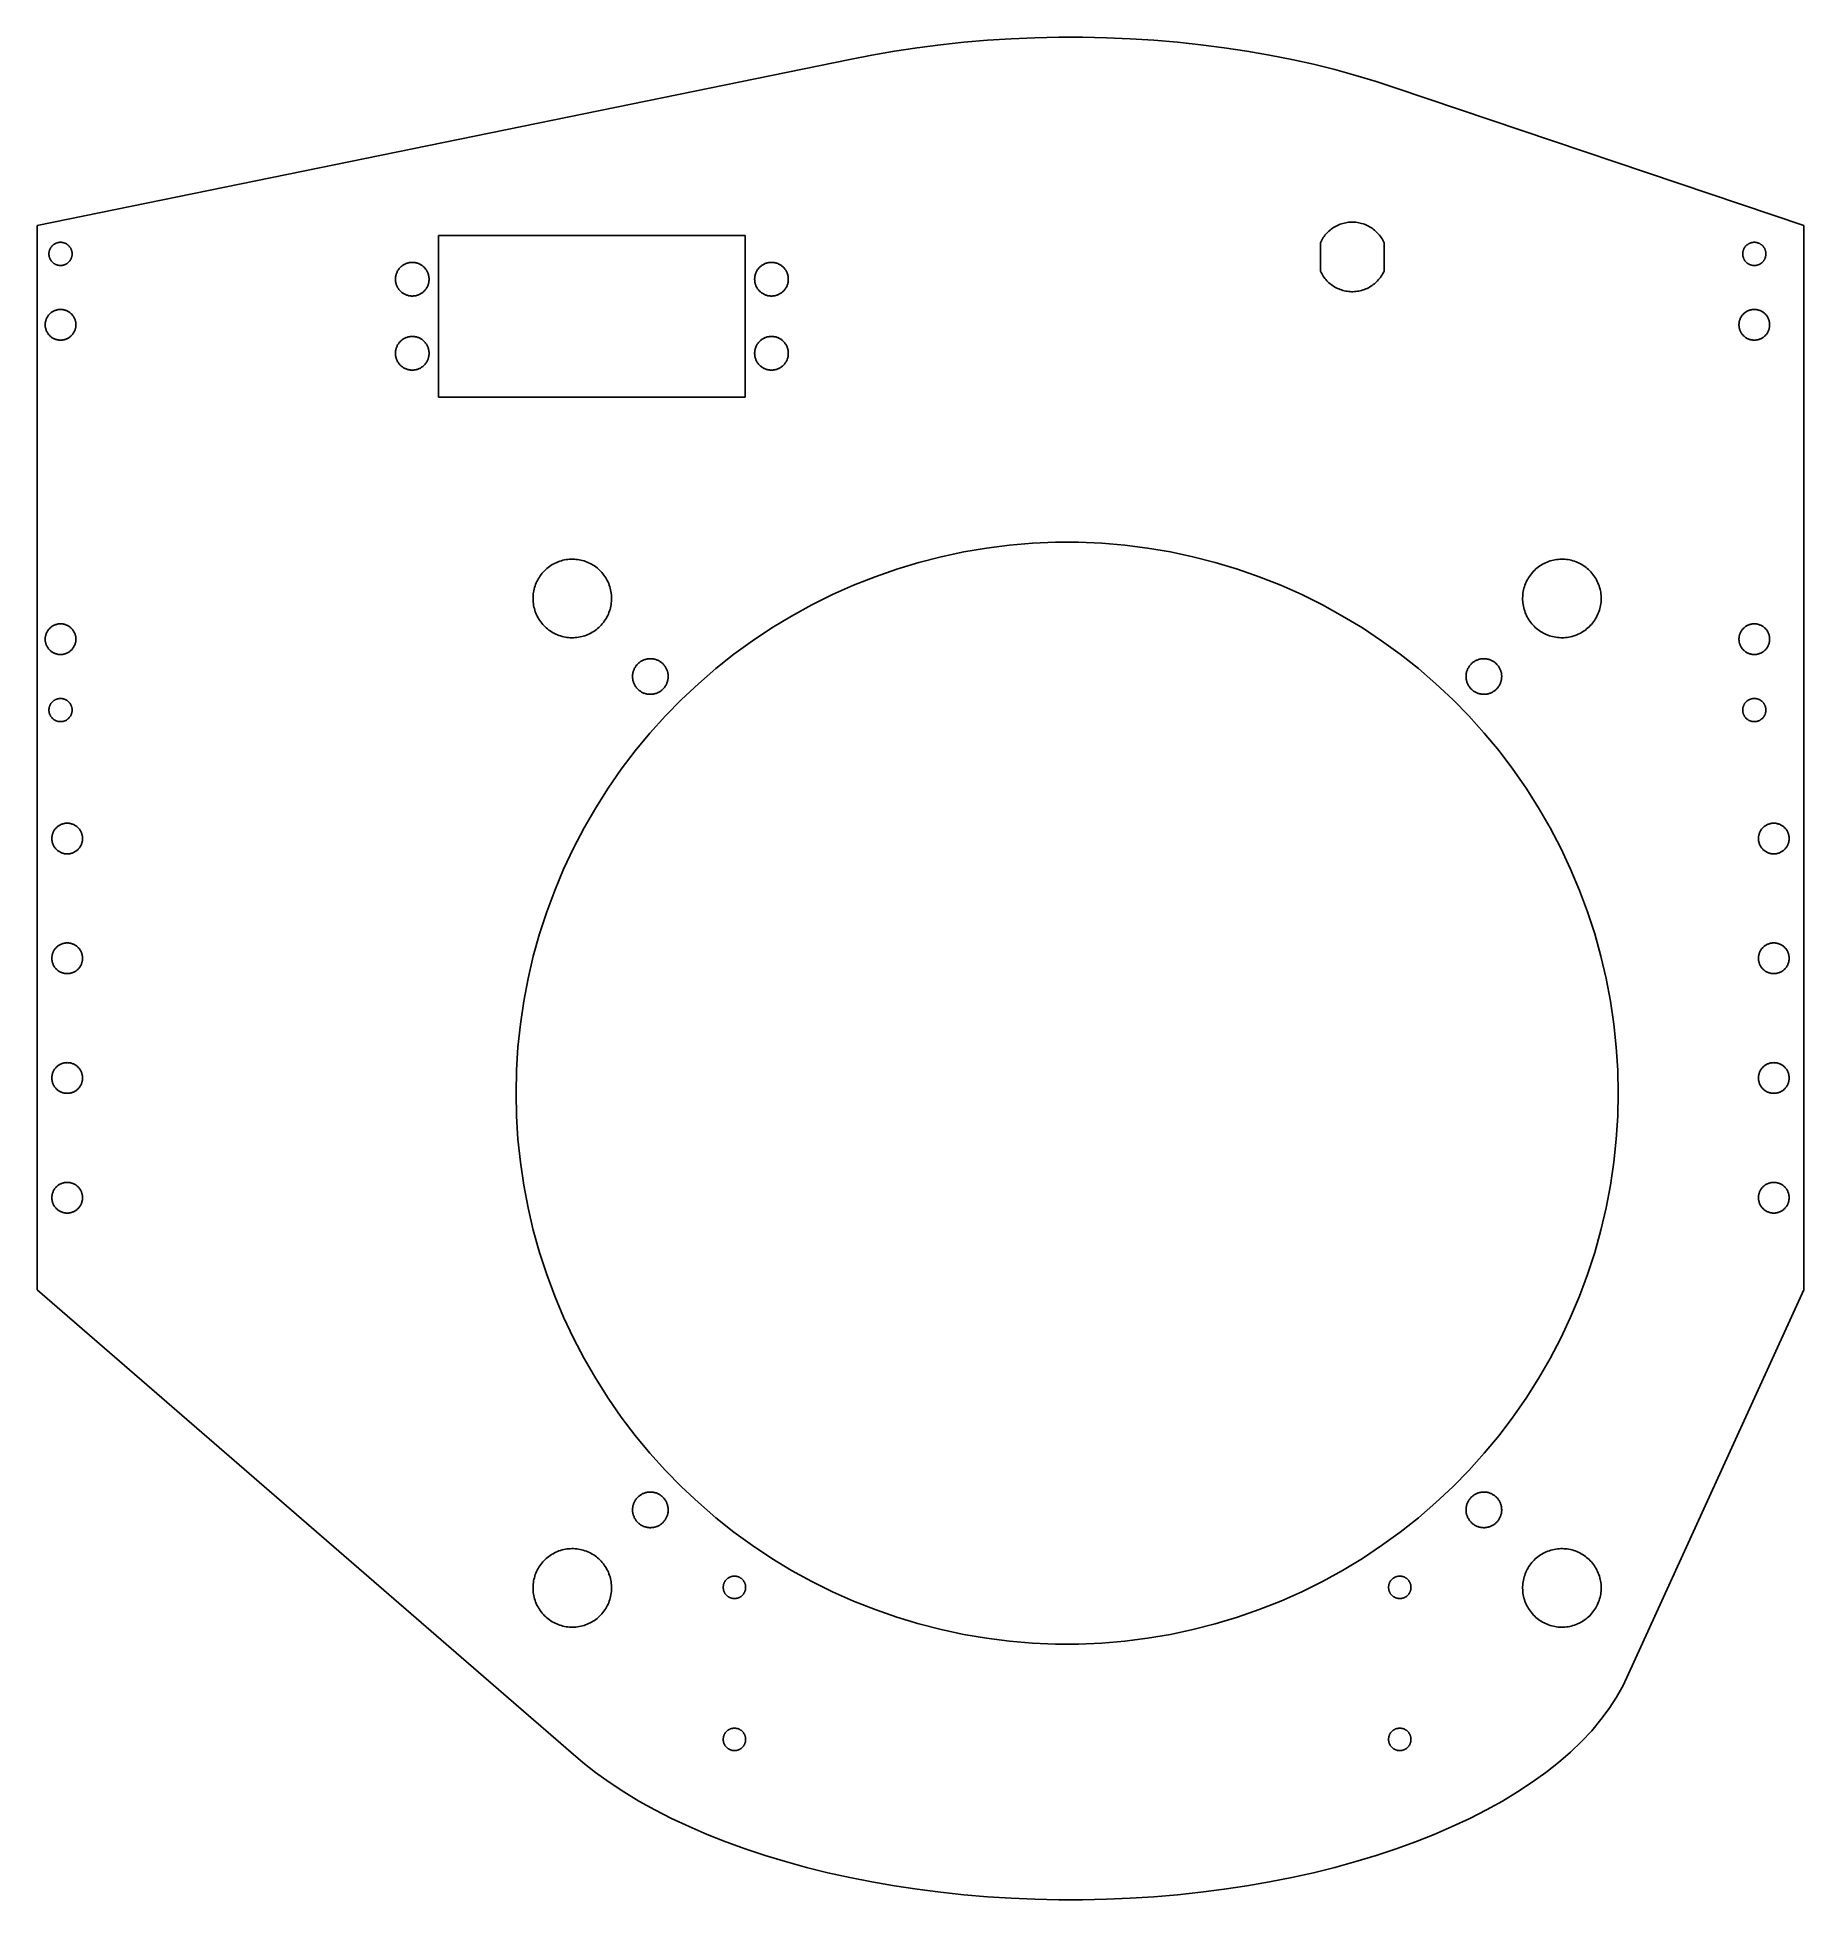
# Model space of a CAD drawing. Header units: metres. Extents: x -138 to 98, y -108 to 141.
import ezdxf

# ---------------------------------------------------------------- set-up
doc = ezdxf.new("R2010")
doc.units = ezdxf.units.M

msp = doc.modelspace()

# ---------------------------------------------------------------- linework, layer by layer
for p, q in [((-20.0151, 139.719), (-23.0707, 139.257)), ((-16.9238, 140.115), (-20.0151, 139.719)), ((-13.8019, 140.447), (-16.9238, 140.115)), ((-10.6552, 140.714), (-13.8019, 140.447)), ((-7.48869, 140.913), (-10.6552, 140.714)), ((-4.30826, 141.047), (-7.48869, 140.913)), ((-1.11931, 141.114), (-4.30826, 141.047)), ((2.07197, 141.114), (-1.11931, 141.114)), ((5.26053, 141.047), (2.07197, 141.114)), ((8.44096, 140.913), (5.26053, 141.047)), ((11.6074, 140.714), (8.44096, 140.913)), ((14.7545, 140.447), (11.6074, 140.714)), ((17.8764, 140.115), (14.7545, 140.447)), ((20.9677, 139.719), (17.8764, 140.115)), ((24.0233, 139.257), (20.9677, 139.719)), ((-29.0521, 138.145), (-137.604, 115.976)), ((-26.0848, 138.733), (-29.0521, 138.145)), ((-23.0707, 139.257), (-26.0848, 138.733)), ((27.0371, 138.733), (24.0233, 139.257)), ((30.0048, 138.145), (27.0371, 138.733)), ((32.9205, 137.496), (30.0048, 138.145)), ((35.7792, 136.787), (32.9205, 137.496)), ((38.5759, 136.018), (35.7792, 136.787)), ((41.306, 135.191), (38.5759, 136.018)), ((43.9644, 134.308), (41.306, 135.191)), ((98.425, 115.976), (43.9644, 134.308)), ((-137.604, 115.976), (-137.604, -26.2635)), ((-83.9999, 93.035), (-83.9999, 114.625)), ((-83.9999, 114.625), (-42.9997, 114.625)), ((-42.9997, 114.625), (-42.9997, 93.035)), ((34.3378, 114.493), (34.4556, 114.648)), ((34.4556, 114.648), (34.5797, 114.798)), ((34.5797, 114.798), (34.7103, 114.943)), ((34.7103, 114.943), (34.8463, 115.082)), ((34.8463, 115.082), (34.9886, 115.215)), ((34.9886, 115.215), (35.1358, 115.343)), ((35.1358, 115.343), (35.2885, 115.463)), ((35.2885, 115.463), (35.4459, 115.578)), ((35.4459, 115.578), (35.6083, 115.686)), ((35.6083, 115.686), (35.7749, 115.787)), ((35.7749, 115.787), (35.9455, 115.881)), ((35.9455, 115.881), (36.1199, 115.967)), ((36.1199, 115.967), (36.2978, 116.046)), ((36.2978, 116.046), (36.4788, 116.118)), ((36.4788, 116.118), (36.6629, 116.182)), ((36.6629, 116.182), (36.8493, 116.239)), ((36.8493, 116.239), (37.038, 116.287)), ((37.038, 116.287), (37.2283, 116.327)), ((37.2283, 116.327), (37.4206, 116.36)), ((37.4206, 116.36), (37.6136, 116.384)), ((37.6136, 116.384), (37.8078, 116.401)), ((37.8078, 116.401), (38.0023, 116.409)), ((38.0023, 116.409), (38.1973, 116.409)), ((38.1973, 116.409), (38.3918, 116.401)), ((38.3918, 116.401), (38.586, 116.384)), ((38.586, 116.384), (38.779, 116.36)), ((38.779, 116.36), (38.9713, 116.327)), ((38.9713, 116.327), (39.1616, 116.287)), ((39.1616, 116.287), (39.3503, 116.239)), ((39.3503, 116.239), (39.5367, 116.182)), ((39.5367, 116.182), (39.7208, 116.118)), ((39.7208, 116.118), (39.9018, 116.046)), ((39.9018, 116.046), (40.0797, 115.967)), ((40.0797, 115.967), (40.2541, 115.881)), ((40.2541, 115.881), (40.4247, 115.787)), ((40.4247, 115.787), (40.5913, 115.686)), ((40.5913, 115.686), (40.7537, 115.578)), ((40.7537, 115.578), (40.9111, 115.463)), ((40.9111, 115.463), (41.0638, 115.343)), ((41.0638, 115.343), (41.2114, 115.215)), ((41.2114, 115.215), (41.3533, 115.082)), ((41.3533, 115.082), (41.4893, 114.943)), ((41.4893, 114.943), (41.6199, 114.798)), ((41.6199, 114.798), (41.744, 114.648)), ((41.744, 114.648), (41.8618, 114.493)), ((98.425, -26.2635), (98.425, 115.976)), ((-136.043, 112.16), (-136.041, 112.225)), ((-136.041, 112.095), (-136.043, 112.16)), ((-136.041, 112.225), (-136.037, 112.29)), ((-136.037, 112.03), (-136.041, 112.095)), ((-136.037, 112.29), (-136.03, 112.354)), ((-136.03, 111.966), (-136.037, 112.03)), ((-136.03, 112.354), (-136.021, 112.418)), ((-136.021, 112.418), (-136.009, 112.482)), ((-136.009, 112.482), (-135.994, 112.545)), ((-135.994, 112.545), (-135.977, 112.608)), ((-135.977, 112.608), (-135.956, 112.669)), ((-135.956, 112.669), (-135.934, 112.73)), ((-135.934, 112.73), (-135.909, 112.79)), ((-135.909, 112.79), (-135.881, 112.849)), ((-135.881, 112.849), (-135.851, 112.907)), ((-135.851, 112.907), (-135.818, 112.963)), ((-135.818, 112.963), (-135.784, 113.018)), ((-135.784, 113.018), (-135.747, 113.071)), ((-135.747, 113.071), (-135.708, 113.123)), ((-135.708, 113.123), (-135.666, 113.173)), ((-135.666, 113.173), (-135.623, 113.221)), ((-135.623, 113.221), (-135.577, 113.267)), ((-135.577, 113.267), (-135.53, 113.312)), ((-135.53, 113.312), (-135.481, 113.354)), ((-135.481, 113.354), (-135.43, 113.394)), ((-135.43, 113.394), (-135.377, 113.433)), ((-135.377, 113.433), (-135.324, 113.469)), ((-135.324, 113.469), (-135.268, 113.502)), ((-135.268, 113.502), (-135.211, 113.533)), ((-135.211, 113.533), (-135.153, 113.562)), ((-135.153, 113.562), (-135.093, 113.589)), ((-135.093, 113.589), (-135.033, 113.612)), ((-135.033, 113.612), (-134.972, 113.634)), ((-134.972, 113.634), (-134.91, 113.653)), ((-134.91, 113.653), (-134.847, 113.669)), ((-134.847, 113.669), (-134.783, 113.682)), ((-134.783, 113.682), (-134.719, 113.693)), ((-134.719, 113.693), (-134.655, 113.701)), ((-134.655, 113.701), (-134.59, 113.707)), ((-134.59, 113.707), (-134.525, 113.709)), ((-134.525, 113.709), (-134.46, 113.709)), ((-134.46, 113.709), (-134.396, 113.707)), ((-134.396, 113.707), (-134.331, 113.701)), ((-134.331, 113.701), (-134.266, 113.693)), ((-134.266, 113.693), (-134.202, 113.682)), ((-134.202, 113.682), (-134.139, 113.669)), ((-134.139, 113.669), (-134.076, 113.653)), ((-134.076, 113.653), (-134.014, 113.634)), ((-134.014, 113.634), (-133.953, 113.612)), ((-133.953, 113.612), (-133.892, 113.589)), ((-133.892, 113.589), (-133.833, 113.562)), ((-133.833, 113.562), (-133.775, 113.533)), ((-133.775, 113.533), (-133.718, 113.502)), ((-133.718, 113.502), (-133.662, 113.469)), ((-133.662, 113.469), (-133.608, 113.433)), ((-133.608, 113.433), (-133.556, 113.394)), ((-133.556, 113.394), (-133.505, 113.354)), ((-133.505, 113.354), (-133.456, 113.312)), ((-133.456, 113.312), (-133.409, 113.267)), ((-133.409, 113.267), (-133.363, 113.221)), ((-133.363, 113.221), (-133.319, 113.173)), ((-133.319, 113.173), (-133.278, 113.123)), ((-133.278, 113.123), (-133.239, 113.071)), ((-133.239, 113.071), (-133.202, 113.018)), ((-133.202, 113.018), (-133.167, 112.963)), ((-133.167, 112.963), (-133.135, 112.907)), ((-133.135, 112.907), (-133.105, 112.849)), ((-133.105, 112.849), (-133.077, 112.79)), ((-133.077, 112.79), (-133.052, 112.73)), ((-133.052, 112.73), (-133.029, 112.669)), ((-133.029, 112.669), (-133.009, 112.608)), ((-133.009, 112.608), (-132.991, 112.545)), ((-132.991, 112.545), (-132.977, 112.482)), ((-132.977, 112.482), (-132.964, 112.418)), ((-132.964, 112.418), (-132.955, 112.354)), ((-132.955, 112.354), (-132.948, 112.29)), ((-132.948, 112.03), (-132.955, 111.966)), ((-132.948, 112.29), (-132.944, 112.225)), ((-132.944, 112.095), (-132.948, 112.03)), ((-132.944, 112.225), (-132.943, 112.16)), ((-132.943, 112.16), (-132.944, 112.095)), ((33.8499, 113.646), (33.9348, 113.827)), ((33.8499, 109.873), (33.8499, 113.646)), ((33.9348, 113.827), (34.0251, 114)), ((34.0251, 114), (34.1223, 114.169)), ((34.1223, 114.169), (34.2266, 114.333)), ((34.2266, 114.333), (34.3378, 114.493)), ((41.8618, 114.493), (41.973, 114.333)), ((41.973, 114.333), (42.0773, 114.169)), ((42.0773, 114.169), (42.1746, 114)), ((42.1746, 114), (42.2649, 113.827)), ((42.2649, 113.827), (42.3497, 113.646)), ((42.3497, 113.646), (42.3497, 109.873)), ((90.2708, 112.16), (90.272, 112.225)), ((90.272, 112.095), (90.2708, 112.16)), ((90.272, 112.225), (90.2763, 112.29)), ((90.2763, 112.03), (90.272, 112.095)), ((90.2763, 112.29), (90.2829, 112.354)), ((90.2829, 111.966), (90.2763, 112.03)), ((90.2829, 112.354), (90.2926, 112.418)), ((90.2926, 112.418), (90.3046, 112.482)), ((90.3046, 112.482), (90.3197, 112.545)), ((90.3197, 112.545), (90.3371, 112.608)), ((90.3371, 112.608), (90.3569, 112.669)), ((90.3569, 112.669), (90.3798, 112.73)), ((90.3798, 112.73), (90.4049, 112.79)), ((90.4049, 112.79), (90.4325, 112.849)), ((90.4325, 112.849), (90.4627, 112.907)), ((90.4627, 112.907), (90.4949, 112.963)), ((90.4949, 112.963), (90.5297, 113.018)), ((90.5297, 113.018), (90.567, 113.071)), ((90.567, 113.071), (90.6061, 113.123)), ((90.6061, 113.123), (90.6476, 113.173)), ((90.6476, 113.173), (90.691, 113.221)), ((90.691, 113.221), (90.7363, 113.267)), ((90.7363, 113.267), (90.7836, 113.312)), ((90.7836, 113.312), (90.8328, 113.354)), ((90.8328, 113.354), (90.8836, 113.394)), ((90.8836, 113.394), (90.9363, 113.433)), ((90.9363, 113.433), (90.9902, 113.469)), ((90.9902, 113.469), (91.046, 113.502)), ((91.046, 113.502), (91.1026, 113.533)), ((91.1026, 113.533), (91.1607, 113.562)), ((91.1607, 113.562), (91.22, 113.589)), ((91.22, 113.589), (91.2805, 113.612)), ((91.2805, 113.612), (91.3417, 113.634)), ((91.3417, 113.634), (91.4041, 113.653)), ((91.4041, 113.653), (91.4669, 113.669)), ((91.4669, 113.669), (91.5305, 113.682)), ((91.5305, 113.682), (91.5944, 113.693)), ((91.5944, 113.693), (91.6587, 113.701)), ((91.6587, 113.701), (91.7235, 113.707)), ((91.7235, 113.707), (91.7882, 113.709)), ((91.7882, 113.709), (91.8533, 113.709)), ((91.8533, 113.709), (91.918, 113.707)), ((91.918, 113.707), (91.9828, 113.701)), ((91.9828, 113.701), (92.0471, 113.693)), ((92.0471, 113.693), (92.1114, 113.682)), ((92.1114, 113.682), (92.1746, 113.669)), ((92.1746, 113.669), (92.2378, 113.653)), ((92.2378, 113.653), (92.2998, 113.634)), ((92.2998, 113.634), (92.361, 113.612)), ((92.361, 113.612), (92.4215, 113.589)), ((92.4215, 113.589), (92.4808, 113.562)), ((92.4808, 113.562), (92.5389, 113.533)), ((92.5389, 113.533), (92.5959, 113.502)), ((92.5959, 113.502), (92.6513, 113.469)), ((92.6513, 113.469), (92.7056, 113.433)), ((92.7056, 113.433), (92.7579, 113.394)), ((92.7579, 113.394), (92.8087, 113.354)), ((92.8087, 113.354), (92.8579, 113.312)), ((92.8579, 113.312), (92.9052, 113.267)), ((92.9052, 113.267), (92.9505, 113.221)), ((92.9505, 113.221), (92.9943, 113.173)), ((92.9943, 113.173), (93.0354, 113.123)), ((93.0354, 113.123), (93.0749, 113.071)), ((93.0749, 113.071), (93.1118, 113.018)), ((93.1118, 113.018), (93.1466, 112.963)), ((93.1466, 112.963), (93.1792, 112.907)), ((93.1792, 112.907), (93.209, 112.849)), ((93.209, 112.849), (93.2369, 112.79)), ((93.2369, 112.79), (93.2621, 112.73)), ((93.2621, 112.73), (93.2846, 112.669)), ((93.2846, 112.669), (93.3048, 112.608)), ((93.3048, 112.608), (93.3222, 112.545)), ((93.3222, 112.545), (93.3369, 112.482)), ((93.3369, 112.482), (93.349, 112.418)), ((93.349, 112.418), (93.3586, 112.354)), ((93.3586, 112.354), (93.3652, 112.29)), ((93.3652, 112.03), (93.3586, 111.966)), ((93.3652, 112.29), (93.3695, 112.225)), ((93.3695, 112.095), (93.3652, 112.03)), ((93.3695, 112.225), (93.3707, 112.16)), ((93.3707, 112.16), (93.3695, 112.095)), ((-136.021, 111.901), (-136.03, 111.966)), ((-136.009, 111.837), (-136.021, 111.901)), ((-135.994, 111.774), (-136.009, 111.837)), ((-135.977, 111.712), (-135.994, 111.774)), ((-135.956, 111.65), (-135.977, 111.712)), ((-135.934, 111.589), (-135.956, 111.65)), ((-135.909, 111.529), (-135.934, 111.589)), ((-135.881, 111.471), (-135.909, 111.529)), ((-135.851, 111.413), (-135.881, 111.471)), ((-135.818, 111.357), (-135.851, 111.413)), ((-135.784, 111.302), (-135.818, 111.357)), ((-135.747, 111.249), (-135.784, 111.302)), ((-135.708, 111.197), (-135.747, 111.249)), ((-135.666, 111.147), (-135.708, 111.197)), ((-135.623, 111.099), (-135.666, 111.147)), ((-135.577, 111.053), (-135.623, 111.099)), ((-135.53, 111.008), (-135.577, 111.053)), ((-135.481, 110.965), (-135.53, 111.008)), ((-135.43, 110.925), (-135.481, 110.965)), ((-135.377, 110.887), (-135.43, 110.925)), ((-135.324, 110.851), (-135.377, 110.887)), ((-135.268, 110.817), (-135.324, 110.851)), ((-135.211, 110.786), (-135.268, 110.817)), ((-135.153, 110.757), (-135.211, 110.786)), ((-135.093, 110.731), (-135.153, 110.757)), ((-135.033, 110.707), (-135.093, 110.731)), ((-134.972, 110.685), (-135.033, 110.707)), ((-134.91, 110.667), (-134.972, 110.685)), ((-134.847, 110.651), (-134.91, 110.667)), ((-134.783, 110.637), (-134.847, 110.651)), ((-134.719, 110.627), (-134.783, 110.637)), ((-134.655, 110.618), (-134.719, 110.627)), ((-134.59, 110.613), (-134.655, 110.618)), ((-134.525, 110.61), (-134.59, 110.613)), ((-134.46, 110.61), (-134.525, 110.61)), ((-134.396, 110.613), (-134.46, 110.61)), ((-134.331, 110.618), (-134.396, 110.613)), ((-134.266, 110.627), (-134.331, 110.618)), ((-134.202, 110.637), (-134.266, 110.627)), ((-134.139, 110.651), (-134.202, 110.637)), ((-134.076, 110.667), (-134.139, 110.651)), ((-134.014, 110.685), (-134.076, 110.667)), ((-133.953, 110.707), (-134.014, 110.685)), ((-133.892, 110.731), (-133.953, 110.707)), ((-133.833, 110.757), (-133.892, 110.731)), ((-133.775, 110.786), (-133.833, 110.757)), ((-133.718, 110.817), (-133.775, 110.786)), ((-133.662, 110.851), (-133.718, 110.817)), ((-133.608, 110.887), (-133.662, 110.851)), ((-133.556, 110.925), (-133.608, 110.887)), ((-133.505, 110.965), (-133.556, 110.925)), ((-133.456, 111.008), (-133.505, 110.965)), ((-133.409, 111.053), (-133.456, 111.008)), ((-133.363, 111.099), (-133.409, 111.053)), ((-133.319, 111.147), (-133.363, 111.099)), ((-133.278, 111.197), (-133.319, 111.147)), ((-133.239, 111.249), (-133.278, 111.197)), ((-133.202, 111.302), (-133.239, 111.249)), ((-133.167, 111.357), (-133.202, 111.302)), ((-133.135, 111.413), (-133.167, 111.357)), ((-133.105, 111.471), (-133.135, 111.413)), ((-133.077, 111.529), (-133.105, 111.471)), ((-133.052, 111.589), (-133.077, 111.529)), ((-133.029, 111.65), (-133.052, 111.589)), ((-133.009, 111.712), (-133.029, 111.65)), ((-132.991, 111.774), (-133.009, 111.712)), ((-132.977, 111.837), (-132.991, 111.774)), ((-132.964, 111.901), (-132.977, 111.837)), ((-132.955, 111.966), (-132.964, 111.901)), ((-89.6395, 109.475), (-89.6089, 109.564)), ((-89.6089, 109.564), (-89.574, 109.652)), ((-89.574, 109.652), (-89.5356, 109.738)), ((-89.5356, 109.738), (-89.4938, 109.822)), ((-89.4938, 109.822), (-89.4484, 109.905)), ((-89.4484, 109.905), (-89.3996, 109.986)), ((-89.3996, 109.986), (-89.3473, 110.064)), ((-89.3473, 110.064), (-89.2918, 110.14)), ((-89.2918, 110.14), (-89.2333, 110.214)), ((-89.2333, 110.214), (-89.1717, 110.286)), ((-89.1717, 110.286), (-89.1074, 110.354)), ((-89.1074, 110.354), (-89.0399, 110.42)), ((-89.0399, 110.42), (-88.9702, 110.483)), ((-88.9702, 110.483), (-88.8973, 110.543)), ((-88.8973, 110.543), (-88.8225, 110.6)), ((-88.8225, 110.6), (-88.745, 110.654)), ((-88.745, 110.654), (-88.6655, 110.704)), ((-88.6655, 110.704), (-88.5837, 110.751)), ((-88.5837, 110.751), (-88.5004, 110.795)), ((-88.5004, 110.795), (-88.4151, 110.835)), ((-88.4151, 110.835), (-88.3279, 110.872)), ((-88.3279, 110.872), (-88.2396, 110.904)), ((-88.2396, 110.904), (-88.15, 110.934)), ((-88.15, 110.934), (-88.0594, 110.959)), ((-88.0594, 110.959), (-87.9675, 110.981)), ((-87.9675, 110.981), (-87.8749, 110.998)), ((-87.8749, 110.998), (-87.7819, 111.012)), ((-87.7819, 111.012), (-87.6881, 111.022)), ((-87.6881, 111.022), (-87.5939, 111.028)), ((-87.5939, 111.028), (-87.4997, 111.03)), ((-87.4997, 111.03), (-87.4055, 111.028)), ((-87.4055, 111.028), (-87.3113, 111.022)), ((-87.3113, 111.022), (-87.2179, 111.012)), ((-87.2179, 111.012), (-87.1245, 110.998)), ((-87.1245, 110.998), (-87.0319, 110.981)), ((-87.0319, 110.981), (-86.9404, 110.959)), ((-86.9404, 110.959), (-86.8493, 110.934)), ((-86.8493, 110.934), (-86.7598, 110.904)), ((-86.7598, 110.904), (-86.6715, 110.872)), ((-86.6715, 110.872), (-86.5846, 110.835)), ((-86.5846, 110.835), (-86.4994, 110.795)), ((-86.4994, 110.795), (-86.416, 110.751)), ((-86.416, 110.751), (-86.3343, 110.704)), ((-86.3343, 110.704), (-86.2548, 110.654)), ((-86.2548, 110.654), (-86.1773, 110.6)), ((-86.1773, 110.6), (-86.1021, 110.543)), ((-86.1021, 110.543), (-86.0296, 110.483)), ((-86.0296, 110.483), (-85.9595, 110.42)), ((-85.9595, 110.42), (-85.8924, 110.354)), ((-85.8924, 110.354), (-85.8277, 110.286)), ((-85.8277, 110.286), (-85.7661, 110.214)), ((-85.7661, 110.214), (-85.7076, 110.14)), ((-85.7076, 110.14), (-85.6521, 110.064)), ((-85.6521, 110.064), (-85.6002, 109.986)), ((-85.6002, 109.986), (-85.5514, 109.905)), ((-85.5514, 109.905), (-85.506, 109.822)), ((-85.506, 109.822), (-85.4638, 109.738)), ((-85.4638, 109.738), (-85.4258, 109.652)), ((-85.4258, 109.652), (-85.3909, 109.564)), ((-85.3909, 109.564), (-85.3599, 109.475)), ((-41.6397, 109.475), (-41.6087, 109.564)), ((-41.6087, 109.564), (-41.5742, 109.652)), ((-41.5742, 109.652), (-41.5358, 109.738)), ((-41.5358, 109.738), (-41.494, 109.822)), ((-41.494, 109.822), (-41.4482, 109.905)), ((-41.4482, 109.905), (-41.3994, 109.986)), ((-41.3994, 109.986), (-41.3475, 110.064)), ((-41.3475, 110.064), (-41.2921, 110.14)), ((-41.2921, 110.14), (-41.2335, 110.214)), ((-41.2335, 110.214), (-41.1719, 110.286)), ((-41.1719, 110.286), (-41.1076, 110.354)), ((-41.1076, 110.354), (-41.0401, 110.42)), ((-41.0401, 110.42), (-40.97, 110.483)), ((-40.97, 110.483), (-40.8975, 110.543)), ((-40.8975, 110.543), (-40.8223, 110.6)), ((-40.8223, 110.6), (-40.7448, 110.654)), ((-40.7448, 110.654), (-40.6653, 110.704)), ((-40.6653, 110.704), (-40.584, 110.751)), ((-40.584, 110.751), (-40.5002, 110.795)), ((-40.5002, 110.795), (-40.415, 110.835)), ((-40.415, 110.835), (-40.3282, 110.872)), ((-40.3282, 110.872), (-40.2398, 110.904)), ((-40.2398, 110.904), (-40.1503, 110.934)), ((-40.1503, 110.934), (-40.0596, 110.959)), ((-40.0596, 110.959), (-39.9677, 110.981)), ((-39.9677, 110.981), (-39.8751, 110.998)), ((-39.8751, 110.998), (-39.7817, 111.012)), ((-39.7817, 111.012), (-39.6883, 111.022)), ((-39.6883, 111.022), (-39.5941, 111.028)), ((-39.5941, 111.028), (-39.4999, 111.03)), ((-39.4999, 111.03), (-39.4057, 111.028)), ((-39.4057, 111.028), (-39.3116, 111.022)), ((-39.3116, 111.022), (-39.2178, 111.012)), ((-39.2178, 111.012), (-39.1247, 110.998)), ((-39.1247, 110.998), (-39.0321, 110.981)), ((-39.0321, 110.981), (-38.9403, 110.959)), ((-38.9403, 110.959), (-38.8496, 110.934)), ((-38.8496, 110.934), (-38.76, 110.904)), ((-38.76, 110.904), (-38.6717, 110.872)), ((-38.6717, 110.872), (-38.5849, 110.835)), ((-38.5849, 110.835), (-38.4996, 110.795)), ((-38.4996, 110.795), (-38.4159, 110.751)), ((-38.4159, 110.751), (-38.3341, 110.704)), ((-38.3341, 110.704), (-38.2546, 110.654)), ((-38.2546, 110.654), (-38.1771, 110.6)), ((-38.1771, 110.6), (-38.1023, 110.543)), ((-38.1023, 110.543), (-38.0295, 110.483)), ((-38.0295, 110.483), (-37.9597, 110.42)), ((-37.9597, 110.42), (-37.8923, 110.354)), ((-37.8923, 110.354), (-37.8279, 110.286)), ((-37.8279, 110.286), (-37.7663, 110.214)), ((-37.7663, 110.214), (-37.7078, 110.14)), ((-37.7078, 110.14), (-37.6524, 110.064)), ((-37.6524, 110.064), (-37.6, 109.986)), ((-37.6, 109.986), (-37.5512, 109.905)), ((-37.5512, 109.905), (-37.5059, 109.822)), ((-37.5059, 109.822), (-37.464, 109.738)), ((-37.464, 109.738), (-37.4256, 109.652)), ((-37.4256, 109.652), (-37.3911, 109.564)), ((-37.3911, 109.564), (-37.3601, 109.475)), ((33.9348, 109.692), (33.8499, 109.873)), ((34.0251, 109.52), (33.9348, 109.692)), ((34.1223, 109.351), (34.0251, 109.52)), ((42.1746, 109.52), (42.0773, 109.351)), ((42.2649, 109.692), (42.1746, 109.52)), ((42.3497, 109.873), (42.2649, 109.692)), ((90.2926, 111.901), (90.2829, 111.966)), ((90.3046, 111.837), (90.2926, 111.901)), ((90.3197, 111.774), (90.3046, 111.837)), ((90.3371, 111.712), (90.3197, 111.774)), ((90.3569, 111.65), (90.3371, 111.712)), ((90.3798, 111.589), (90.3569, 111.65)), ((90.4049, 111.529), (90.3798, 111.589)), ((90.4325, 111.471), (90.4049, 111.529)), ((90.4627, 111.413), (90.4325, 111.471)), ((90.4949, 111.357), (90.4627, 111.413)), ((90.5297, 111.302), (90.4949, 111.357)), ((90.567, 111.249), (90.5297, 111.302)), ((90.6061, 111.197), (90.567, 111.249)), ((90.6476, 111.147), (90.6061, 111.197)), ((90.691, 111.099), (90.6476, 111.147)), ((90.7363, 111.053), (90.691, 111.099)), ((90.7836, 111.008), (90.7363, 111.053)), ((90.8328, 110.965), (90.7836, 111.008)), ((90.8836, 110.925), (90.8328, 110.965)), ((90.9363, 110.887), (90.8836, 110.925)), ((90.9902, 110.851), (90.9363, 110.887)), ((91.046, 110.817), (90.9902, 110.851)), ((91.1026, 110.786), (91.046, 110.817)), ((91.1607, 110.757), (91.1026, 110.786)), ((91.22, 110.731), (91.1607, 110.757)), ((91.2805, 110.707), (91.22, 110.731)), ((91.3417, 110.685), (91.2805, 110.707)), ((91.4041, 110.667), (91.3417, 110.685)), ((91.4669, 110.651), (91.4041, 110.667)), ((91.5305, 110.637), (91.4669, 110.651)), ((91.5944, 110.627), (91.5305, 110.637)), ((91.6587, 110.618), (91.5944, 110.627)), ((91.7235, 110.613), (91.6587, 110.618)), ((91.7882, 110.61), (91.7235, 110.613)), ((91.8533, 110.61), (91.7882, 110.61)), ((91.918, 110.613), (91.8533, 110.61)), ((91.9828, 110.618), (91.918, 110.613)), ((92.0471, 110.627), (91.9828, 110.618)), ((92.1114, 110.637), (92.0471, 110.627)), ((92.1746, 110.651), (92.1114, 110.637)), ((92.2378, 110.667), (92.1746, 110.651)), ((92.2998, 110.685), (92.2378, 110.667)), ((92.361, 110.707), (92.2998, 110.685)), ((92.4215, 110.731), (92.361, 110.707)), ((92.4808, 110.757), (92.4215, 110.731)), ((92.5389, 110.786), (92.4808, 110.757)), ((92.5959, 110.817), (92.5389, 110.786)), ((92.6513, 110.851), (92.5959, 110.817)), ((92.7056, 110.887), (92.6513, 110.851)), ((92.7579, 110.925), (92.7056, 110.887)), ((92.8087, 110.965), (92.7579, 110.925)), ((92.8579, 111.008), (92.8087, 110.965)), ((92.9052, 111.053), (92.8579, 111.008)), ((92.9505, 111.099), (92.9052, 111.053)), ((92.9943, 111.147), (92.9505, 111.099)), ((93.0354, 111.197), (92.9943, 111.147)), ((93.0749, 111.249), (93.0354, 111.197)), ((93.1118, 111.302), (93.0749, 111.249)), ((93.1466, 111.357), (93.1118, 111.302)), ((93.1792, 111.413), (93.1466, 111.357)), ((93.209, 111.471), (93.1792, 111.413)), ((93.2369, 111.529), (93.209, 111.471)), ((93.2621, 111.589), (93.2369, 111.529)), ((93.2846, 111.65), (93.2621, 111.589)), ((93.3048, 111.712), (93.2846, 111.65)), ((93.3222, 111.774), (93.3048, 111.712)), ((93.3369, 111.837), (93.3222, 111.774)), ((93.349, 111.901), (93.3369, 111.837)), ((93.3586, 111.966), (93.349, 111.901)), ((-89.7492, 108.827), (-89.7453, 108.921)), ((-89.7492, 108.733), (-89.7492, 108.827)), ((-89.7453, 108.639), (-89.7492, 108.733)), ((-89.7453, 108.921), (-89.7375, 109.015)), ((-89.7375, 108.545), (-89.7453, 108.639)), ((-89.7375, 109.015), (-89.7255, 109.108)), ((-89.7255, 108.451), (-89.7375, 108.545)), ((-89.7255, 109.108), (-89.71, 109.201)), ((-89.71, 108.358), (-89.7255, 108.451)), ((-89.71, 109.201), (-89.6903, 109.294)), ((-89.6903, 108.266), (-89.71, 108.358)), ((-89.6903, 109.294), (-89.667, 109.385)), ((-89.667, 108.175), (-89.6903, 108.266)), ((-89.667, 109.385), (-89.6395, 109.475)), ((-89.6395, 108.084), (-89.667, 108.175)), ((-89.6089, 107.995), (-89.6395, 108.084)), ((-89.574, 107.908), (-89.6089, 107.995)), ((-89.5356, 107.822), (-89.574, 107.908)), ((-89.4938, 107.737), (-89.5356, 107.822)), ((-89.4484, 107.655), (-89.4938, 107.737)), ((-89.3996, 107.574), (-89.4484, 107.655)), ((-89.3473, 107.496), (-89.3996, 107.574)), ((-89.2918, 107.419), (-89.3473, 107.496)), ((-89.2333, 107.346), (-89.2918, 107.419)), ((-89.1717, 107.274), (-89.2333, 107.346)), ((-89.1074, 107.205), (-89.1717, 107.274)), ((-89.0399, 107.14), (-89.1074, 107.205)), ((-88.9702, 107.076), (-89.0399, 107.14)), ((-88.8973, 107.016), (-88.9702, 107.076)), ((-86.0296, 107.076), (-86.1021, 107.016)), ((-85.9595, 107.14), (-86.0296, 107.076)), ((-85.8924, 107.205), (-85.9595, 107.14)), ((-85.8277, 107.274), (-85.8924, 107.205)), ((-85.7661, 107.346), (-85.8277, 107.274)), ((-85.7076, 107.419), (-85.7661, 107.346)), ((-85.6521, 107.496), (-85.7076, 107.419)), ((-85.6002, 107.574), (-85.6521, 107.496)), ((-85.5514, 107.655), (-85.6002, 107.574)), ((-85.506, 107.737), (-85.5514, 107.655)), ((-85.4638, 107.822), (-85.506, 107.737)), ((-85.4258, 107.908), (-85.4638, 107.822)), ((-85.3909, 107.995), (-85.4258, 107.908)), ((-85.3599, 108.084), (-85.3909, 107.995)), ((-85.3599, 109.475), (-85.3328, 109.385)), ((-85.3328, 108.175), (-85.3599, 108.084)), ((-85.3328, 109.385), (-85.3091, 109.294)), ((-85.3091, 108.266), (-85.3328, 108.175)), ((-85.3091, 109.294), (-85.2898, 109.201)), ((-85.2898, 108.358), (-85.3091, 108.266)), ((-85.2898, 109.201), (-85.2739, 109.108)), ((-85.2739, 108.451), (-85.2898, 108.358)), ((-85.2739, 109.108), (-85.2622, 109.015)), ((-85.2622, 108.545), (-85.2739, 108.451)), ((-85.2622, 109.015), (-85.2541, 108.921)), ((-85.2541, 108.639), (-85.2622, 108.545)), ((-85.2541, 108.921), (-85.2502, 108.827)), ((-85.2502, 108.733), (-85.2541, 108.639)), ((-85.2502, 108.827), (-85.2502, 108.733)), ((-41.7494, 108.827), (-41.7455, 108.921)), ((-41.7494, 108.733), (-41.7494, 108.827)), ((-41.7455, 108.639), (-41.7494, 108.733)), ((-41.7455, 108.921), (-41.7374, 109.015)), ((-41.7374, 108.545), (-41.7455, 108.639)), ((-41.7374, 109.015), (-41.7257, 109.108)), ((-41.7257, 108.451), (-41.7374, 108.545)), ((-41.7257, 109.108), (-41.7099, 109.201)), ((-41.7099, 108.358), (-41.7257, 108.451)), ((-41.7099, 109.201), (-41.6905, 109.294)), ((-41.6905, 108.266), (-41.7099, 108.358)), ((-41.6905, 109.294), (-41.6668, 109.385)), ((-41.6668, 108.175), (-41.6905, 108.266)), ((-41.6668, 109.385), (-41.6397, 109.475)), ((-41.6397, 108.084), (-41.6668, 108.175)), ((-41.6087, 107.995), (-41.6397, 108.084)), ((-41.5742, 107.908), (-41.6087, 107.995)), ((-41.5358, 107.822), (-41.5742, 107.908)), ((-41.494, 107.737), (-41.5358, 107.822)), ((-41.4482, 107.655), (-41.494, 107.737)), ((-41.3994, 107.574), (-41.4482, 107.655)), ((-41.3475, 107.496), (-41.3994, 107.574)), ((-41.2921, 107.419), (-41.3475, 107.496)), ((-41.2335, 107.346), (-41.2921, 107.419)), ((-41.1719, 107.274), (-41.2335, 107.346)), ((-41.1076, 107.205), (-41.1719, 107.274)), ((-41.0401, 107.14), (-41.1076, 107.205)), ((-40.97, 107.076), (-41.0401, 107.14)), ((-40.8975, 107.016), (-40.97, 107.076)), ((-38.0295, 107.076), (-38.1023, 107.016)), ((-37.9597, 107.14), (-38.0295, 107.076)), ((-37.8923, 107.205), (-37.9597, 107.14)), ((-37.8279, 107.274), (-37.8923, 107.205)), ((-37.7663, 107.346), (-37.8279, 107.274)), ((-37.7078, 107.419), (-37.7663, 107.346)), ((-37.6524, 107.496), (-37.7078, 107.419)), ((-37.6, 107.574), (-37.6524, 107.496)), ((-37.5512, 107.655), (-37.6, 107.574)), ((-37.5059, 107.737), (-37.5512, 107.655)), ((-37.464, 107.822), (-37.5059, 107.737)), ((-37.4256, 107.908), (-37.464, 107.822)), ((-37.3911, 107.995), (-37.4256, 107.908)), ((-37.3601, 108.084), (-37.3911, 107.995)), ((-37.3601, 109.475), (-37.3326, 109.385)), ((-37.3326, 108.175), (-37.3601, 108.084)), ((-37.3326, 109.385), (-37.3094, 109.294)), ((-37.3094, 108.266), (-37.3326, 108.175)), ((-37.3094, 109.294), (-37.2896, 109.201)), ((-37.2896, 108.358), (-37.3094, 108.266)), ((-37.2896, 109.201), (-37.2741, 109.108)), ((-37.2741, 108.451), (-37.2896, 108.358)), ((-37.2741, 109.108), (-37.2621, 109.015)), ((-37.2621, 108.545), (-37.2741, 108.451)), ((-37.2621, 109.015), (-37.2543, 108.921)), ((-37.2543, 108.639), (-37.2621, 108.545)), ((-37.2543, 108.921), (-37.2504, 108.827)), ((-37.2504, 108.733), (-37.2543, 108.639)), ((-37.2504, 108.827), (-37.2504, 108.733)), ((34.2266, 109.186), (34.1223, 109.351)), ((34.3378, 109.027), (34.2266, 109.186)), ((34.4556, 108.872), (34.3378, 109.027)), ((34.5797, 108.721), (34.4556, 108.872)), ((34.7103, 108.577), (34.5797, 108.721)), ((34.8463, 108.438), (34.7103, 108.577)), ((34.9886, 108.304), (34.8463, 108.438)), ((35.1358, 108.177), (34.9886, 108.304)), ((35.2885, 108.056), (35.1358, 108.177)), ((35.4459, 107.941), (35.2885, 108.056)), ((35.6083, 107.834), (35.4459, 107.941)), ((35.7749, 107.733), (35.6083, 107.834)), ((35.9455, 107.639), (35.7749, 107.733)), ((36.1199, 107.552), (35.9455, 107.639)), ((36.2978, 107.473), (36.1199, 107.552)), ((36.4788, 107.402), (36.2978, 107.473)), ((36.6629, 107.337), (36.4788, 107.402)), ((36.8493, 107.281), (36.6629, 107.337)), ((37.038, 107.233), (36.8493, 107.281)), ((37.2283, 107.192), (37.038, 107.233)), ((37.4206, 107.16), (37.2283, 107.192)), ((37.6136, 107.135), (37.4206, 107.16)), ((37.8078, 107.119), (37.6136, 107.135)), ((38.0023, 107.111), (37.8078, 107.119)), ((38.1973, 107.111), (38.0023, 107.111)), ((38.3918, 107.119), (38.1973, 107.111)), ((38.586, 107.135), (38.3918, 107.119)), ((38.779, 107.16), (38.586, 107.135)), ((38.9713, 107.192), (38.779, 107.16)), ((39.1616, 107.233), (38.9713, 107.192)), ((39.3503, 107.281), (39.1616, 107.233)), ((39.5367, 107.337), (39.3503, 107.281)), ((39.7208, 107.402), (39.5367, 107.337)), ((39.9018, 107.473), (39.7208, 107.402)), ((40.0797, 107.552), (39.9018, 107.473)), ((40.2541, 107.639), (40.0797, 107.552)), ((40.4247, 107.733), (40.2541, 107.639)), ((40.5913, 107.834), (40.4247, 107.733)), ((40.7537, 107.941), (40.5913, 107.834)), ((40.9111, 108.056), (40.7537, 107.941)), ((41.0638, 108.177), (40.9111, 108.056)), ((41.2114, 108.304), (41.0638, 108.177)), ((41.3533, 108.438), (41.2114, 108.304)), ((41.4893, 108.577), (41.3533, 108.438)), ((41.6199, 108.721), (41.4893, 108.577)), ((41.744, 108.872), (41.6199, 108.721)), ((41.8618, 109.027), (41.744, 108.872)), ((41.973, 109.186), (41.8618, 109.027)), ((42.0773, 109.351), (41.973, 109.186)), ((-135.443, 104.502), (-135.366, 104.541)), ((-135.366, 104.541), (-135.287, 104.575)), ((-135.287, 104.575), (-135.207, 104.607)), ((-135.207, 104.607), (-135.126, 104.635)), ((-135.126, 104.635), (-135.044, 104.66)), ((-135.044, 104.66), (-134.961, 104.682)), ((-134.961, 104.682), (-134.877, 104.699)), ((-134.877, 104.699), (-134.792, 104.714)), ((-134.792, 104.714), (-134.707, 104.724)), ((-134.707, 104.724), (-134.622, 104.732)), ((-134.622, 104.732), (-134.536, 104.735)), ((-134.536, 104.735), (-134.45, 104.735)), ((-134.45, 104.735), (-134.364, 104.732)), ((-134.364, 104.732), (-134.279, 104.724)), ((-134.279, 104.724), (-134.193, 104.714)), ((-134.193, 104.714), (-134.109, 104.699)), ((-134.109, 104.699), (-134.025, 104.682)), ((-134.025, 104.682), (-133.941, 104.66)), ((-133.941, 104.66), (-133.859, 104.635)), ((-133.859, 104.635), (-133.778, 104.607)), ((-133.778, 104.607), (-133.698, 104.575)), ((-133.698, 104.575), (-133.62, 104.541)), ((-133.62, 104.541), (-133.543, 104.502)), ((-88.8225, 106.959), (-88.8973, 107.016)), ((-88.745, 106.906), (-88.8225, 106.959)), ((-88.6655, 106.855), (-88.745, 106.906)), ((-88.5837, 106.808), (-88.6655, 106.855)), ((-88.5004, 106.764), (-88.5837, 106.808)), ((-88.4151, 106.724), (-88.5004, 106.764)), ((-88.3279, 106.688), (-88.4151, 106.724)), ((-88.2396, 106.655), (-88.3279, 106.688)), ((-88.15, 106.626), (-88.2396, 106.655)), ((-88.0594, 106.6), (-88.15, 106.626)), ((-87.9675, 106.579), (-88.0594, 106.6)), ((-87.8749, 106.561), (-87.9675, 106.579)), ((-87.7819, 106.547), (-87.8749, 106.561)), ((-87.6881, 106.538), (-87.7819, 106.547)), ((-87.5939, 106.532), (-87.6881, 106.538)), ((-87.4997, 106.53), (-87.5939, 106.532)), ((-87.4055, 106.532), (-87.4997, 106.53)), ((-87.3113, 106.538), (-87.4055, 106.532)), ((-87.2179, 106.547), (-87.3113, 106.538)), ((-87.1245, 106.561), (-87.2179, 106.547)), ((-87.0319, 106.579), (-87.1245, 106.561)), ((-86.9404, 106.6), (-87.0319, 106.579)), ((-86.8493, 106.626), (-86.9404, 106.6)), ((-86.7598, 106.655), (-86.8493, 106.626)), ((-86.6715, 106.688), (-86.7598, 106.655)), ((-86.5846, 106.724), (-86.6715, 106.688)), ((-86.4994, 106.764), (-86.5846, 106.724)), ((-86.416, 106.808), (-86.4994, 106.764)), ((-86.3343, 106.855), (-86.416, 106.808)), ((-86.2548, 106.906), (-86.3343, 106.855)), ((-86.1773, 106.959), (-86.2548, 106.906)), ((-86.1021, 107.016), (-86.1773, 106.959)), ((-40.8223, 106.959), (-40.8975, 107.016)), ((-40.7448, 106.906), (-40.8223, 106.959)), ((-40.6653, 106.855), (-40.7448, 106.906)), ((-40.584, 106.808), (-40.6653, 106.855)), ((-40.5002, 106.764), (-40.584, 106.808)), ((-40.415, 106.724), (-40.5002, 106.764)), ((-40.3282, 106.688), (-40.415, 106.724)), ((-40.2398, 106.655), (-40.3282, 106.688)), ((-40.1503, 106.626), (-40.2398, 106.655)), ((-40.0596, 106.6), (-40.1503, 106.626)), ((-39.9677, 106.579), (-40.0596, 106.6)), ((-39.8751, 106.561), (-39.9677, 106.579)), ((-39.7817, 106.547), (-39.8751, 106.561)), ((-39.6883, 106.538), (-39.7817, 106.547)), ((-39.5941, 106.532), (-39.6883, 106.538)), ((-39.4999, 106.53), (-39.5941, 106.532)), ((-39.4057, 106.532), (-39.4999, 106.53)), ((-39.3116, 106.538), (-39.4057, 106.532)), ((-39.2178, 106.547), (-39.3116, 106.538)), ((-39.1247, 106.561), (-39.2178, 106.547)), ((-39.0321, 106.579), (-39.1247, 106.561)), ((-38.9403, 106.6), (-39.0321, 106.579)), ((-38.8496, 106.626), (-38.9403, 106.6)), ((-38.76, 106.655), (-38.8496, 106.626)), ((-38.6717, 106.688), (-38.76, 106.655)), ((-38.5849, 106.724), (-38.6717, 106.688)), ((-38.4996, 106.764), (-38.5849, 106.724)), ((-38.4159, 106.808), (-38.4996, 106.764)), ((-38.3341, 106.855), (-38.4159, 106.808)), ((-38.2546, 106.906), (-38.3341, 106.855)), ((-38.1771, 106.959), (-38.2546, 106.906)), ((-38.1023, 107.016), (-38.1771, 106.959)), ((90.8712, 104.502), (90.9479, 104.541)), ((90.9479, 104.541), (91.0262, 104.575)), ((91.0262, 104.575), (91.1061, 104.607)), ((91.1061, 104.607), (91.1875, 104.635)), ((91.1875, 104.635), (91.2696, 104.66)), ((91.2696, 104.66), (91.3526, 104.682)), ((91.3526, 104.682), (91.4367, 104.699)), ((91.4367, 104.699), (91.5215, 104.714)), ((91.5215, 104.714), (91.6064, 104.724)), ((91.6064, 104.724), (91.6921, 104.732)), ((91.6921, 104.732), (91.7777, 104.735)), ((91.7777, 104.735), (91.8638, 104.735)), ((91.8638, 104.735), (91.9494, 104.732)), ((91.9494, 104.732), (92.0351, 104.724)), ((92.0351, 104.724), (92.1203, 104.714)), ((92.1203, 104.714), (92.2048, 104.699)), ((92.2048, 104.699), (92.2889, 104.682)), ((92.2889, 104.682), (92.3723, 104.66)), ((92.3723, 104.66), (92.4544, 104.635)), ((92.4544, 104.635), (92.5354, 104.607)), ((92.5354, 104.607), (92.6153, 104.575)), ((92.6153, 104.575), (92.6936, 104.541)), ((92.6936, 104.541), (92.7707, 104.502)), ((-136.543, 102.686), (-136.541, 102.772)), ((-136.541, 102.6), (-136.543, 102.686)), ((-136.541, 102.772), (-136.535, 102.857)), ((-136.535, 102.514), (-136.541, 102.6)), ((-136.535, 102.857), (-136.527, 102.943)), ((-136.527, 102.429), (-136.535, 102.514)), ((-136.527, 102.943), (-136.514, 103.027)), ((-136.514, 102.344), (-136.527, 102.429)), ((-136.514, 103.027), (-136.498, 103.112)), ((-136.498, 102.259), (-136.514, 102.344)), ((-136.498, 103.112), (-136.478, 103.195)), ((-136.478, 102.176), (-136.498, 102.259)), ((-136.478, 103.195), (-136.455, 103.278)), ((-136.455, 102.093), (-136.478, 102.176)), ((-136.455, 103.278), (-136.429, 103.36)), ((-136.429, 102.012), (-136.455, 102.093)), ((-136.429, 103.36), (-136.399, 103.44)), ((-136.399, 103.44), (-136.366, 103.519)), ((-136.366, 103.519), (-136.329, 103.597)), ((-136.329, 103.597), (-136.289, 103.673)), ((-136.289, 103.673), (-136.246, 103.748)), ((-136.246, 103.748), (-136.2, 103.82)), ((-136.2, 103.82), (-136.151, 103.891)), ((-136.151, 103.891), (-136.099, 103.959)), ((-136.099, 103.959), (-136.045, 104.025)), ((-136.045, 104.025), (-135.987, 104.089)), ((-135.987, 104.089), (-135.927, 104.15)), ((-135.927, 104.15), (-135.865, 104.209)), ((-135.865, 104.209), (-135.799, 104.265)), ((-135.799, 104.265), (-135.732, 104.318)), ((-135.732, 104.318), (-135.663, 104.369)), ((-135.663, 104.369), (-135.591, 104.416)), ((-135.591, 104.416), (-135.518, 104.461)), ((-135.518, 104.461), (-135.443, 104.502)), ((-133.543, 104.502), (-133.468, 104.461)), ((-133.468, 104.461), (-133.395, 104.416)), ((-133.395, 104.416), (-133.323, 104.369)), ((-133.323, 104.369), (-133.253, 104.318)), ((-133.253, 104.318), (-133.186, 104.265)), ((-133.186, 104.265), (-133.121, 104.209)), ((-133.121, 104.209), (-133.059, 104.15)), ((-133.059, 104.15), (-132.998, 104.089)), ((-132.998, 104.089), (-132.941, 104.025)), ((-132.941, 104.025), (-132.886, 103.959)), ((-132.886, 103.959), (-132.835, 103.891)), ((-132.835, 103.891), (-132.785, 103.82)), ((-132.785, 103.82), (-132.739, 103.748)), ((-132.739, 103.748), (-132.697, 103.673)), ((-132.697, 103.673), (-132.657, 103.597)), ((-132.657, 103.597), (-132.62, 103.519)), ((-132.62, 103.519), (-132.587, 103.44)), ((-132.587, 103.44), (-132.557, 103.36)), ((-132.557, 103.36), (-132.53, 103.278)), ((-132.53, 102.093), (-132.557, 102.012)), ((-132.53, 103.278), (-132.507, 103.195)), ((-132.507, 102.176), (-132.53, 102.093)), ((-132.507, 103.195), (-132.488, 103.112)), ((-132.488, 102.259), (-132.507, 102.176)), ((-132.488, 103.112), (-132.471, 103.027)), ((-132.471, 102.344), (-132.488, 102.259)), ((-132.471, 103.027), (-132.459, 102.943)), ((-132.459, 102.429), (-132.471, 102.344)), ((-132.459, 102.943), (-132.45, 102.857)), ((-132.45, 102.514), (-132.459, 102.429)), ((-132.45, 102.857), (-132.445, 102.772)), ((-132.445, 102.6), (-132.45, 102.514)), ((-132.445, 102.772), (-132.443, 102.686)), ((-132.443, 102.686), (-132.445, 102.6)), ((89.7709, 102.686), (89.7724, 102.772)), ((89.7724, 102.6), (89.7709, 102.686)), ((89.7724, 102.772), (89.7779, 102.857)), ((89.7779, 102.514), (89.7724, 102.6)), ((89.7779, 102.857), (89.7872, 102.943)), ((89.7872, 102.429), (89.7779, 102.514)), ((89.7872, 102.943), (89.7996, 103.027)), ((89.7996, 102.344), (89.7872, 102.429)), ((89.7996, 103.027), (89.8154, 103.112)), ((89.8154, 102.259), (89.7996, 102.344)), ((89.8154, 103.112), (89.8352, 103.195)), ((89.8352, 102.176), (89.8154, 102.259)), ((89.8352, 103.195), (89.8585, 103.278)), ((89.8585, 102.093), (89.8352, 102.176)), ((89.8585, 103.278), (89.8848, 103.36)), ((89.8848, 102.012), (89.8585, 102.093)), ((89.8848, 103.36), (89.9147, 103.44)), ((89.9147, 103.44), (89.948, 103.519)), ((89.948, 103.519), (89.9844, 103.597)), ((89.9844, 103.597), (90.0243, 103.673)), ((90.0243, 103.673), (90.0674, 103.748)), ((90.0674, 103.748), (90.1135, 103.82)), ((90.1135, 103.82), (90.1623, 103.891)), ((90.1623, 103.891), (90.2143, 103.959)), ((90.2143, 103.959), (90.2689, 104.025)), ((90.2689, 104.025), (90.3263, 104.089)), ((90.3263, 104.089), (90.3863, 104.15)), ((90.3863, 104.15), (90.4491, 104.209)), ((90.4491, 104.209), (90.5142, 104.265)), ((90.5142, 104.265), (90.5813, 104.318)), ((90.5813, 104.318), (90.6507, 104.369)), ((90.6507, 104.369), (90.7224, 104.416)), ((90.7224, 104.416), (90.796, 104.461)), ((90.796, 104.461), (90.8712, 104.502)), ((92.7707, 104.502), (92.8459, 104.461)), ((92.8459, 104.461), (92.9191, 104.416)), ((92.9191, 104.416), (92.9908, 104.369)), ((92.9908, 104.369), (93.0602, 104.318)), ((93.0602, 104.318), (93.1276, 104.265)), ((93.1276, 104.265), (93.1924, 104.209)), ((93.1924, 104.209), (93.2552, 104.15)), ((93.2552, 104.15), (93.3152, 104.089)), ((93.3152, 104.089), (93.3726, 104.025)), ((93.3726, 104.025), (93.4272, 103.959)), ((93.4272, 103.959), (93.4792, 103.891)), ((93.4792, 103.891), (93.5284, 103.82)), ((93.5284, 103.82), (93.5741, 103.748)), ((93.5741, 103.748), (93.6172, 103.673)), ((93.6172, 103.673), (93.6571, 103.597)), ((93.6571, 103.597), (93.6935, 103.519)), ((93.6935, 103.519), (93.7268, 103.44)), ((93.7268, 103.44), (93.7567, 103.36)), ((93.7567, 103.36), (93.7834, 103.278)), ((93.7834, 102.093), (93.7567, 102.012)), ((93.7834, 103.278), (93.8063, 103.195)), ((93.8063, 102.176), (93.7834, 102.093)), ((93.8063, 103.195), (93.8261, 103.112)), ((93.8261, 102.259), (93.8063, 102.176)), ((93.8261, 103.112), (93.8419, 103.027)), ((93.8419, 102.344), (93.8261, 102.259)), ((93.8419, 103.027), (93.8547, 102.943)), ((93.8547, 102.429), (93.8419, 102.344)), ((93.8547, 102.943), (93.8637, 102.857)), ((93.8637, 102.514), (93.8547, 102.429)), ((93.8637, 102.857), (93.8691, 102.772)), ((93.8691, 102.6), (93.8637, 102.514)), ((93.8691, 102.772), (93.8706, 102.686)), ((93.8706, 102.686), (93.8691, 102.6)), ((-136.399, 101.931), (-136.429, 102.012)), ((-136.366, 101.852), (-136.399, 101.931)), ((-136.329, 101.774), (-136.366, 101.852)), ((-136.289, 101.698), (-136.329, 101.774)), ((-136.246, 101.624), (-136.289, 101.698)), ((-136.2, 101.551), (-136.246, 101.624)), ((-136.151, 101.481), (-136.2, 101.551)), ((-136.099, 101.412), (-136.151, 101.481)), ((-136.045, 101.346), (-136.099, 101.412)), ((-135.987, 101.282), (-136.045, 101.346)), ((-135.927, 101.221), (-135.987, 101.282)), ((-135.865, 101.162), (-135.927, 101.221)), ((-135.799, 101.106), (-135.865, 101.162)), ((-135.732, 101.053), (-135.799, 101.106)), ((-135.663, 101.002), (-135.732, 101.053)), ((-135.591, 100.955), (-135.663, 101.002)), ((-135.518, 100.91), (-135.591, 100.955)), ((-135.443, 100.869), (-135.518, 100.91)), ((-135.366, 100.831), (-135.443, 100.869)), ((-135.287, 100.796), (-135.366, 100.831)), ((-135.207, 100.764), (-135.287, 100.796)), ((-135.126, 100.736), (-135.207, 100.764)), ((-135.044, 100.711), (-135.126, 100.736)), ((-134.961, 100.69), (-135.044, 100.711)), ((-134.877, 100.672), (-134.961, 100.69)), ((-134.792, 100.657), (-134.877, 100.672)), ((-134.707, 100.647), (-134.792, 100.657)), ((-134.622, 100.64), (-134.707, 100.647)), ((-134.536, 100.636), (-134.622, 100.64)), ((-134.45, 100.636), (-134.536, 100.636)), ((-134.364, 100.64), (-134.45, 100.636)), ((-134.279, 100.647), (-134.364, 100.64)), ((-134.193, 100.657), (-134.279, 100.647)), ((-134.109, 100.672), (-134.193, 100.657)), ((-134.025, 100.69), (-134.109, 100.672)), ((-133.941, 100.711), (-134.025, 100.69)), ((-133.859, 100.736), (-133.941, 100.711)), ((-133.778, 100.764), (-133.859, 100.736)), ((-133.698, 100.796), (-133.778, 100.764)), ((-133.62, 100.831), (-133.698, 100.796)), ((-133.543, 100.869), (-133.62, 100.831)), ((-133.468, 100.91), (-133.543, 100.869)), ((-133.395, 100.955), (-133.468, 100.91)), ((-133.323, 101.002), (-133.395, 100.955)), ((-133.253, 101.053), (-133.323, 101.002)), ((-133.186, 101.106), (-133.253, 101.053)), ((-133.121, 101.162), (-133.186, 101.106)), ((-133.059, 101.221), (-133.121, 101.162)), ((-132.998, 101.282), (-133.059, 101.221)), ((-132.941, 101.346), (-132.998, 101.282)), ((-132.886, 101.412), (-132.941, 101.346)), ((-132.835, 101.481), (-132.886, 101.412)), ((-132.785, 101.551), (-132.835, 101.481)), ((-132.739, 101.624), (-132.785, 101.551)), ((-132.697, 101.698), (-132.739, 101.624)), ((-132.657, 101.774), (-132.697, 101.698)), ((-132.62, 101.852), (-132.657, 101.774)), ((-132.587, 101.931), (-132.62, 101.852)), ((-132.557, 102.012), (-132.587, 101.931)), ((-89.667, 99.485), (-89.6395, 99.5749)), ((-89.6395, 99.5749), (-89.6089, 99.6641)), ((-89.6089, 99.6641), (-89.574, 99.7517)), ((-89.574, 99.7517), (-89.5356, 99.8377)), ((-89.5356, 99.8377), (-89.4938, 99.9222)), ((-89.4938, 99.9222), (-89.4484, 100.005)), ((-89.4484, 100.005), (-89.3996, 100.085)), ((-89.3996, 100.085), (-89.3473, 100.164)), ((-89.3473, 100.164), (-89.2918, 100.24)), ((-89.2918, 100.24), (-89.2333, 100.314)), ((-89.2333, 100.314), (-89.1717, 100.385)), ((-89.1717, 100.385), (-89.1074, 100.454)), ((-89.1074, 100.454), (-89.0399, 100.52)), ((-89.0399, 100.52), (-88.9702, 100.583)), ((-88.9702, 100.583), (-88.8973, 100.643)), ((-88.8973, 100.643), (-88.8225, 100.7)), ((-88.8225, 100.7), (-88.745, 100.754)), ((-88.745, 100.754), (-88.6655, 100.804)), ((-88.6655, 100.804), (-88.5837, 100.852)), ((-88.5837, 100.852), (-88.5004, 100.895)), ((-88.5004, 100.895), (-88.4151, 100.935)), ((-88.4151, 100.935), (-88.3279, 100.972)), ((-88.3279, 100.972), (-88.2396, 101.005)), ((-88.2396, 101.005), (-88.15, 101.034)), ((-88.15, 101.034), (-88.0594, 101.059)), ((-88.0594, 101.059), (-87.9675, 101.081)), ((-87.9675, 101.081), (-87.8749, 101.098)), ((-87.8749, 101.098), (-87.7819, 101.112)), ((-87.7819, 101.112), (-87.6881, 101.122)), ((-87.6881, 101.122), (-87.5939, 101.128)), ((-87.5939, 101.128), (-87.4997, 101.13)), ((-87.4997, 101.13), (-87.4055, 101.128)), ((-87.4055, 101.128), (-87.3113, 101.122)), ((-87.3113, 101.122), (-87.2179, 101.112)), ((-87.2179, 101.112), (-87.1245, 101.098)), ((-87.1245, 101.098), (-87.0319, 101.081)), ((-87.0319, 101.081), (-86.9404, 101.059)), ((-86.9404, 101.059), (-86.8493, 101.034)), ((-86.8493, 101.034), (-86.7598, 101.005)), ((-86.7598, 101.005), (-86.6715, 100.972)), ((-86.6715, 100.972), (-86.5846, 100.935)), ((-86.5846, 100.935), (-86.4994, 100.895)), ((-86.4994, 100.895), (-86.416, 100.852)), ((-86.416, 100.852), (-86.3343, 100.804)), ((-86.3343, 100.804), (-86.2548, 100.754)), ((-86.2548, 100.754), (-86.1773, 100.7)), ((-86.1773, 100.7), (-86.1021, 100.643)), ((-86.1021, 100.643), (-86.0296, 100.583)), ((-86.0296, 100.583), (-85.9595, 100.52)), ((-85.9595, 100.52), (-85.8924, 100.454)), ((-85.8924, 100.454), (-85.8277, 100.385)), ((-85.8277, 100.385), (-85.7661, 100.314)), ((-85.7661, 100.314), (-85.7076, 100.24)), ((-85.7076, 100.24), (-85.6521, 100.164)), ((-85.6521, 100.164), (-85.6002, 100.085)), ((-85.6002, 100.085), (-85.5514, 100.005)), ((-85.5514, 100.005), (-85.506, 99.9222)), ((-85.506, 99.9222), (-85.4638, 99.8377)), ((-85.4638, 99.8377), (-85.4258, 99.7517)), ((-85.4258, 99.7517), (-85.3909, 99.6641)), ((-85.3909, 99.6641), (-85.3599, 99.5749)), ((-85.3599, 99.5749), (-85.3328, 99.485)), ((-41.6668, 99.485), (-41.6397, 99.5749)), ((-41.6397, 99.5749), (-41.6087, 99.6641)), ((-41.6087, 99.6641), (-41.5742, 99.7517)), ((-41.5742, 99.7517), (-41.5358, 99.8377)), ((-41.5358, 99.8377), (-41.494, 99.9222)), ((-41.494, 99.9222), (-41.4482, 100.005)), ((-41.4482, 100.005), (-41.3994, 100.085)), ((-41.3994, 100.085), (-41.3475, 100.164)), ((-41.3475, 100.164), (-41.2921, 100.24)), ((-41.2921, 100.24), (-41.2335, 100.314)), ((-41.2335, 100.314), (-41.1719, 100.385)), ((-41.1719, 100.385), (-41.1076, 100.454)), ((-41.1076, 100.454), (-41.0401, 100.52)), ((-41.0401, 100.52), (-40.97, 100.583)), ((-40.97, 100.583), (-40.8975, 100.643)), ((-40.8975, 100.643), (-40.8223, 100.7)), ((-40.8223, 100.7), (-40.7448, 100.754)), ((-40.7448, 100.754), (-40.6653, 100.804)), ((-40.6653, 100.804), (-40.584, 100.852)), ((-40.584, 100.852), (-40.5002, 100.895)), ((-40.5002, 100.895), (-40.415, 100.935)), ((-40.415, 100.935), (-40.3282, 100.972)), ((-40.3282, 100.972), (-40.2398, 101.005)), ((-40.2398, 101.005), (-40.1503, 101.034)), ((-40.1503, 101.034), (-40.0596, 101.059)), ((-40.0596, 101.059), (-39.9677, 101.081)), ((-39.9677, 101.081), (-39.8751, 101.098)), ((-39.8751, 101.098), (-39.7817, 101.112)), ((-39.7817, 101.112), (-39.6883, 101.122)), ((-39.6883, 101.122), (-39.5941, 101.128)), ((-39.5941, 101.128), (-39.4999, 101.13)), ((-39.4999, 101.13), (-39.4057, 101.128)), ((-39.4057, 101.128), (-39.3116, 101.122)), ((-39.3116, 101.122), (-39.2178, 101.112)), ((-39.2178, 101.112), (-39.1247, 101.098)), ((-39.1247, 101.098), (-39.0321, 101.081)), ((-39.0321, 101.081), (-38.9403, 101.059)), ((-38.9403, 101.059), (-38.8496, 101.034)), ((-38.8496, 101.034), (-38.76, 101.005)), ((-38.76, 101.005), (-38.6717, 100.972)), ((-38.6717, 100.972), (-38.5849, 100.935)), ((-38.5849, 100.935), (-38.4996, 100.895)), ((-38.4996, 100.895), (-38.4159, 100.852)), ((-38.4159, 100.852), (-38.3341, 100.804)), ((-38.3341, 100.804), (-38.2546, 100.754)), ((-38.2546, 100.754), (-38.1771, 100.7)), ((-38.1771, 100.7), (-38.1023, 100.643)), ((-38.1023, 100.643), (-38.0295, 100.583)), ((-38.0295, 100.583), (-37.9597, 100.52)), ((-37.9597, 100.52), (-37.8923, 100.454)), ((-37.8923, 100.454), (-37.8279, 100.385)), ((-37.8279, 100.385), (-37.7663, 100.314)), ((-37.7663, 100.314), (-37.7078, 100.24)), ((-37.7078, 100.24), (-37.6524, 100.164)), ((-37.6524, 100.164), (-37.6, 100.085)), ((-37.6, 100.085), (-37.5512, 100.005)), ((-37.5512, 100.005), (-37.5059, 99.9222)), ((-37.5059, 99.9222), (-37.464, 99.8377)), ((-37.464, 99.8377), (-37.4256, 99.7517)), ((-37.4256, 99.7517), (-37.3911, 99.6641)), ((-37.3911, 99.6641), (-37.3601, 99.5749)), ((-37.3601, 99.5749), (-37.3326, 99.485)), ((89.9147, 101.931), (89.8848, 102.012)), ((89.948, 101.852), (89.9147, 101.931)), ((89.9844, 101.774), (89.948, 101.852)), ((90.0243, 101.698), (89.9844, 101.774)), ((90.0674, 101.624), (90.0243, 101.698)), ((90.1135, 101.551), (90.0674, 101.624)), ((90.1623, 101.481), (90.1135, 101.551)), ((90.2143, 101.412), (90.1623, 101.481)), ((90.2689, 101.346), (90.2143, 101.412)), ((90.3263, 101.282), (90.2689, 101.346)), ((90.3863, 101.221), (90.3263, 101.282)), ((90.4491, 101.162), (90.3863, 101.221)), ((90.5142, 101.106), (90.4491, 101.162)), ((90.5813, 101.053), (90.5142, 101.106)), ((90.6507, 101.002), (90.5813, 101.053)), ((90.7224, 100.955), (90.6507, 101.002)), ((90.796, 100.91), (90.7224, 100.955)), ((90.8712, 100.869), (90.796, 100.91)), ((90.9479, 100.831), (90.8712, 100.869)), ((91.0262, 100.796), (90.9479, 100.831)), ((91.1061, 100.764), (91.0262, 100.796)), ((91.1875, 100.736), (91.1061, 100.764)), ((91.2696, 100.711), (91.1875, 100.736)), ((91.3526, 100.69), (91.2696, 100.711)), ((91.4367, 100.672), (91.3526, 100.69)), ((91.5215, 100.657), (91.4367, 100.672)), ((91.6064, 100.647), (91.5215, 100.657)), ((91.6921, 100.64), (91.6064, 100.647)), ((91.7777, 100.636), (91.6921, 100.64)), ((91.8638, 100.636), (91.7777, 100.636)), ((91.9494, 100.64), (91.8638, 100.636)), ((92.0351, 100.647), (91.9494, 100.64)), ((92.1203, 100.657), (92.0351, 100.647)), ((92.2048, 100.672), (92.1203, 100.657)), ((92.2889, 100.69), (92.2048, 100.672)), ((92.3723, 100.711), (92.2889, 100.69)), ((92.4544, 100.736), (92.3723, 100.711)), ((92.5354, 100.764), (92.4544, 100.736)), ((92.6153, 100.796), (92.5354, 100.764)), ((92.6936, 100.831), (92.6153, 100.796)), ((92.7707, 100.869), (92.6936, 100.831)), ((92.8459, 100.91), (92.7707, 100.869)), ((92.9191, 100.955), (92.8459, 100.91)), ((92.9908, 101.002), (92.9191, 100.955)), ((93.0602, 101.053), (92.9908, 101.002)), ((93.1276, 101.106), (93.0602, 101.053)), ((93.1924, 101.162), (93.1276, 101.106)), ((93.2552, 101.221), (93.1924, 101.162)), ((93.3152, 101.282), (93.2552, 101.221)), ((93.3726, 101.346), (93.3152, 101.282)), ((93.4272, 101.412), (93.3726, 101.346)), ((93.4792, 101.481), (93.4272, 101.412)), ((93.5284, 101.551), (93.4792, 101.481)), ((93.5741, 101.624), (93.5284, 101.551)), ((93.6172, 101.698), (93.5741, 101.624)), ((93.6571, 101.774), (93.6172, 101.698)), ((93.6935, 101.852), (93.6571, 101.774)), ((93.7268, 101.931), (93.6935, 101.852)), ((93.7567, 102.012), (93.7268, 101.931)), ((-89.7492, 98.9269), (-89.7453, 99.0211)), ((-89.7492, 98.8327), (-89.7492, 98.9269)), ((-89.7453, 98.7385), (-89.7492, 98.8327)), ((-89.7453, 99.0211), (-89.7375, 99.1149)), ((-89.7375, 98.6448), (-89.7453, 98.7385)), ((-89.7375, 99.1149), (-89.7255, 99.2087)), ((-89.7255, 98.551), (-89.7375, 98.6448)), ((-89.7255, 99.2087), (-89.71, 99.3013)), ((-89.71, 98.4583), (-89.7255, 98.551)), ((-89.71, 99.3013), (-89.6903, 99.3935)), ((-89.6903, 98.3661), (-89.71, 98.4583)), ((-89.6903, 99.3935), (-89.667, 99.485)), ((-89.667, 98.2746), (-89.6903, 98.3661)), ((-89.6395, 98.1847), (-89.667, 98.2746)), ((-89.6089, 98.0956), (-89.6395, 98.1847)), ((-89.574, 98.008), (-89.6089, 98.0956)), ((-89.5356, 97.9219), (-89.574, 98.008)), ((-89.4938, 97.8374), (-89.5356, 97.9219)), ((-89.4484, 97.7549), (-89.4938, 97.8374)), ((-89.3996, 97.6743), (-89.4484, 97.7549)), ((-89.3473, 97.5956), (-89.3996, 97.6743)), ((-89.2918, 97.5196), (-89.3473, 97.5956)), ((-89.2333, 97.4456), (-89.2918, 97.5196)), ((-89.1717, 97.3743), (-89.2333, 97.4456)), ((-89.1074, 97.3057), (-89.1717, 97.3743)), ((-89.0399, 97.2398), (-89.1074, 97.3057)), ((-88.9702, 97.1766), (-89.0399, 97.2398)), ((-88.8973, 97.1166), (-88.9702, 97.1766)), ((-88.8225, 97.0596), (-88.8973, 97.1166)), ((-86.1021, 97.1166), (-86.1773, 97.0596)), ((-86.0296, 97.1766), (-86.1021, 97.1166)), ((-85.9595, 97.2398), (-86.0296, 97.1766)), ((-85.8924, 97.3057), (-85.9595, 97.2398)), ((-85.8277, 97.3743), (-85.8924, 97.3057)), ((-85.7661, 97.4456), (-85.8277, 97.3743)), ((-85.7076, 97.5196), (-85.7661, 97.4456)), ((-85.6521, 97.5956), (-85.7076, 97.5196)), ((-85.6002, 97.6743), (-85.6521, 97.5956)), ((-85.5514, 97.7549), (-85.6002, 97.6743)), ((-85.506, 97.8374), (-85.5514, 97.7549)), ((-85.4638, 97.9219), (-85.506, 97.8374)), ((-85.4258, 98.008), (-85.4638, 97.9219)), ((-85.3909, 98.0956), (-85.4258, 98.008)), ((-85.3599, 98.1847), (-85.3909, 98.0956)), ((-85.3328, 98.2746), (-85.3599, 98.1847)), ((-85.3328, 99.485), (-85.3091, 99.3935)), ((-85.3091, 98.3661), (-85.3328, 98.2746)), ((-85.3091, 99.3935), (-85.2898, 99.3013)), ((-85.2898, 98.4583), (-85.3091, 98.3661)), ((-85.2898, 99.3013), (-85.2739, 99.2087)), ((-85.2739, 98.551), (-85.2898, 98.4583)), ((-85.2739, 99.2087), (-85.2622, 99.1149)), ((-85.2622, 98.6448), (-85.2739, 98.551)), ((-85.2622, 99.1149), (-85.2541, 99.0211)), ((-85.2541, 98.7385), (-85.2622, 98.6448)), ((-85.2541, 99.0211), (-85.2502, 98.9269)), ((-85.2502, 98.8327), (-85.2541, 98.7385)), ((-85.2502, 98.9269), (-85.2502, 98.8327)), ((-41.7494, 98.9269), (-41.7455, 99.0211)), ((-41.7494, 98.8327), (-41.7494, 98.9269)), ((-41.7455, 98.7385), (-41.7494, 98.8327)), ((-41.7455, 99.0211), (-41.7374, 99.1149)), ((-41.7374, 98.6448), (-41.7455, 98.7385)), ((-41.7374, 99.1149), (-41.7257, 99.2087)), ((-41.7257, 98.551), (-41.7374, 98.6448)), ((-41.7257, 99.2087), (-41.7099, 99.3013)), ((-41.7099, 98.4583), (-41.7257, 98.551)), ((-41.7099, 99.3013), (-41.6905, 99.3935)), ((-41.6905, 98.3661), (-41.7099, 98.4583)), ((-41.6905, 99.3935), (-41.6668, 99.485)), ((-41.6668, 98.2746), (-41.6905, 98.3661)), ((-41.6397, 98.1847), (-41.6668, 98.2746)), ((-41.6087, 98.0956), (-41.6397, 98.1847)), ((-41.5742, 98.008), (-41.6087, 98.0956)), ((-41.5358, 97.9219), (-41.5742, 98.008)), ((-41.494, 97.8374), (-41.5358, 97.9219)), ((-41.4482, 97.7549), (-41.494, 97.8374)), ((-41.3994, 97.6743), (-41.4482, 97.7549)), ((-41.3475, 97.5956), (-41.3994, 97.6743)), ((-41.2921, 97.5196), (-41.3475, 97.5956)), ((-41.2335, 97.4456), (-41.2921, 97.5196)), ((-41.1719, 97.3743), (-41.2335, 97.4456)), ((-41.1076, 97.3057), (-41.1719, 97.3743)), ((-41.0401, 97.2398), (-41.1076, 97.3057)), ((-40.97, 97.1766), (-41.0401, 97.2398)), ((-40.8975, 97.1166), (-40.97, 97.1766)), ((-40.8223, 97.0596), (-40.8975, 97.1166)), ((-38.1023, 97.1166), (-38.1771, 97.0596)), ((-38.0295, 97.1766), (-38.1023, 97.1166)), ((-37.9597, 97.2398), (-38.0295, 97.1766)), ((-37.8923, 97.3057), (-37.9597, 97.2398)), ((-37.8279, 97.3743), (-37.8923, 97.3057)), ((-37.7663, 97.4456), (-37.8279, 97.3743)), ((-37.7078, 97.5196), (-37.7663, 97.4456)), ((-37.6524, 97.5956), (-37.7078, 97.5196)), ((-37.6, 97.6743), (-37.6524, 97.5956)), ((-37.5512, 97.7549), (-37.6, 97.6743)), ((-37.5059, 97.8374), (-37.5512, 97.7549)), ((-37.464, 97.9219), (-37.5059, 97.8374)), ((-37.4256, 98.008), (-37.464, 97.9219)), ((-37.3911, 98.0956), (-37.4256, 98.008)), ((-37.3601, 98.1847), (-37.3911, 98.0956)), ((-37.3326, 98.2746), (-37.3601, 98.1847)), ((-37.3326, 99.485), (-37.3094, 99.3935)), ((-37.3094, 98.3661), (-37.3326, 98.2746)), ((-37.3094, 99.3935), (-37.2896, 99.3013)), ((-37.2896, 98.4583), (-37.3094, 98.3661)), ((-37.2896, 99.3013), (-37.2741, 99.2087)), ((-37.2741, 98.551), (-37.2896, 98.4583)), ((-37.2741, 99.2087), (-37.2621, 99.1149)), ((-37.2621, 98.6448), (-37.2741, 98.551)), ((-37.2621, 99.1149), (-37.2543, 99.0211)), ((-37.2543, 98.7385), (-37.2621, 98.6448)), ((-37.2543, 99.0211), (-37.2504, 98.9269)), ((-37.2504, 98.8327), (-37.2543, 98.7385)), ((-37.2504, 98.9269), (-37.2504, 98.8327)), ((-88.745, 97.0057), (-88.8225, 97.0596)), ((-88.6655, 96.9553), (-88.745, 97.0057)), ((-88.5837, 96.908), (-88.6655, 96.9553)), ((-88.5004, 96.8646), (-88.5837, 96.908)), ((-88.4151, 96.8243), (-88.5004, 96.8646)), ((-88.3279, 96.7879), (-88.4151, 96.8243)), ((-88.2396, 96.7549), (-88.3279, 96.7879)), ((-88.15, 96.7259), (-88.2396, 96.7549)), ((-88.0594, 96.7007), (-88.15, 96.7259)), ((-87.9675, 96.679), (-88.0594, 96.7007)), ((-87.8749, 96.6612), (-87.9675, 96.679)), ((-87.7819, 96.6476), (-87.8749, 96.6612)), ((-87.6881, 96.6379), (-87.7819, 96.6476)), ((-87.5939, 96.6317), (-87.6881, 96.6379)), ((-87.4997, 96.6298), (-87.5939, 96.6317)), ((-87.4055, 96.6317), (-87.4997, 96.6298)), ((-87.3113, 96.6379), (-87.4055, 96.6317)), ((-87.2179, 96.6476), (-87.3113, 96.6379)), ((-87.1245, 96.6612), (-87.2179, 96.6476)), ((-87.0319, 96.679), (-87.1245, 96.6612)), ((-86.9404, 96.7007), (-87.0319, 96.679)), ((-86.8493, 96.7259), (-86.9404, 96.7007)), ((-86.7598, 96.7549), (-86.8493, 96.7259)), ((-86.6715, 96.7879), (-86.7598, 96.7549)), ((-86.5846, 96.8243), (-86.6715, 96.7879)), ((-86.4994, 96.8646), (-86.5846, 96.8243)), ((-86.416, 96.908), (-86.4994, 96.8646)), ((-86.3343, 96.9553), (-86.416, 96.908)), ((-86.2548, 97.0057), (-86.3343, 96.9553)), ((-86.1773, 97.0596), (-86.2548, 97.0057)), ((-40.7448, 97.0057), (-40.8223, 97.0596)), ((-40.6653, 96.9553), (-40.7448, 97.0057)), ((-40.584, 96.908), (-40.6653, 96.9553)), ((-40.5002, 96.8646), (-40.584, 96.908)), ((-40.415, 96.8243), (-40.5002, 96.8646)), ((-40.3282, 96.7879), (-40.415, 96.8243)), ((-40.2398, 96.7549), (-40.3282, 96.7879)), ((-40.1503, 96.7259), (-40.2398, 96.7549)), ((-40.0596, 96.7007), (-40.1503, 96.7259)), ((-39.9677, 96.679), (-40.0596, 96.7007)), ((-39.8751, 96.6612), (-39.9677, 96.679)), ((-39.7817, 96.6476), (-39.8751, 96.6612)), ((-39.6883, 96.6379), (-39.7817, 96.6476)), ((-39.5941, 96.6317), (-39.6883, 96.6379)), ((-39.4999, 96.6298), (-39.5941, 96.6317)), ((-39.4057, 96.6317), (-39.4999, 96.6298)), ((-39.3116, 96.6379), (-39.4057, 96.6317)), ((-39.2178, 96.6476), (-39.3116, 96.6379)), ((-39.1247, 96.6612), (-39.2178, 96.6476)), ((-39.0321, 96.679), (-39.1247, 96.6612)), ((-38.9403, 96.7007), (-39.0321, 96.679)), ((-38.8496, 96.7259), (-38.9403, 96.7007)), ((-38.76, 96.7549), (-38.8496, 96.7259)), ((-38.6717, 96.7879), (-38.76, 96.7549)), ((-38.5849, 96.8243), (-38.6717, 96.7879)), ((-38.4996, 96.8646), (-38.5849, 96.8243)), ((-38.4159, 96.908), (-38.4996, 96.8646)), ((-38.3341, 96.9553), (-38.4159, 96.908)), ((-38.2546, 97.0057), (-38.3341, 96.9553)), ((-38.1771, 97.0596), (-38.2546, 97.0057)), ((-42.9997, 93.035), (-83.9999, 93.035)), ((-16.8145, 71.6894), (-13.7976, 72.3305)), ((-13.7976, 72.3305), (-10.7567, 72.8448)), ((-10.7567, 72.8448), (-7.69682, 73.2316)), ((-7.69682, 73.2316), (-4.62336, 73.4893)), ((-4.62336, 73.4893), (-1.54177, 73.6188)), ((-1.54177, 73.6188), (1.54177, 73.6188)), ((1.54177, 73.6188), (4.62336, 73.4893)), ((4.62336, 73.4893), (7.69682, 73.2316)), ((7.69682, 73.2316), (10.7567, 72.8448)), ((10.7567, 72.8448), (13.7976, 72.3305)), ((13.7976, 72.3305), (16.8145, 71.6894)), ((-69.9787, 69.6678), (-69.8267, 69.8267)), ((-69.8267, 69.8267), (-69.6678, 69.9787)), ((-69.6678, 69.9787), (-69.5031, 70.1244)), ((-69.5031, 70.1244), (-69.3322, 70.2628)), ((-69.3322, 70.2628), (-69.1555, 70.3938)), ((-69.1555, 70.3938), (-68.9737, 70.5174)), ((-68.9737, 70.5174), (-68.7869, 70.6333)), ((-68.7869, 70.6333), (-68.595, 70.741)), ((-68.595, 70.741), (-68.3993, 70.841)), ((-68.3993, 70.841), (-68.1993, 70.9325)), ((-68.1993, 70.9325), (-67.9958, 71.0154)), ((-67.9958, 71.0154), (-67.7889, 71.0902)), ((-67.7889, 71.0902), (-67.5788, 71.1557)), ((-67.5788, 71.1557), (-67.3664, 71.2127)), ((-67.3664, 71.2127), (-67.1521, 71.2608)), ((-67.1521, 71.2608), (-66.9354, 71.2995)), ((-66.9354, 71.2995), (-66.7176, 71.3294)), ((-66.7176, 71.3294), (-66.4987, 71.3503)), ((-66.4987, 71.3503), (-66.2793, 71.3615)), ((-66.2793, 71.3615), (-66.0591, 71.3639)), ((-66.0591, 71.3639), (-65.8394, 71.3573)), ((-65.8394, 71.3573), (-65.6204, 71.341)), ((-65.6204, 71.341), (-65.4018, 71.3158)), ((-65.4018, 71.3158), (-65.1848, 71.2813)), ((-65.1848, 71.2813), (-64.9689, 71.2379)), ((-64.9689, 71.2379), (-64.7553, 71.1856)), ((-64.7553, 71.1856), (-64.5445, 71.124)), ((-64.5445, 71.124), (-64.336, 71.0538)), ((-64.336, 71.0538), (-64.1306, 70.9751)), ((-64.1306, 70.9751), (-63.9287, 70.8879)), ((-63.9287, 70.8879), (-63.731, 70.7922)), ((-63.731, 70.7922), (-63.5372, 70.6883)), ((-63.5372, 70.6883), (-63.3477, 70.5763)), ((-63.3477, 70.5763), (-63.1632, 70.4566)), ((-63.1632, 70.4566), (-62.9841, 70.329)), ((-62.9841, 70.329), (-62.8105, 70.1942)), ((-62.8105, 70.1942), (-62.6423, 70.0523)), ((-62.6423, 70.0523), (-62.4807, 69.9035)), ((-62.4807, 69.9035), (-62.3249, 69.7481)), ((-62.3249, 69.7481), (-62.176, 69.5861)), ((-25.667, 69.0167), (-22.7544, 70.031)), ((-22.7544, 70.031), (-19.8019, 70.9224)), ((-19.8019, 70.9224), (-16.8145, 71.6894)), ((16.8145, 71.6894), (19.8019, 70.9224)), ((19.8019, 70.9224), (22.7544, 70.031)), ((22.7544, 70.031), (25.667, 69.0167)), ((62.176, 69.5861), (62.3249, 69.7481)), ((62.3249, 69.7481), (62.4807, 69.9035)), ((62.4807, 69.9035), (62.6423, 70.0523)), ((62.6423, 70.0523), (62.8105, 70.1942)), ((62.8105, 70.1942), (62.9841, 70.329)), ((62.9841, 70.329), (63.1632, 70.4566)), ((63.1632, 70.4566), (63.3477, 70.5763)), ((63.3477, 70.5763), (63.5372, 70.6883)), ((63.5372, 70.6883), (63.731, 70.7922)), ((63.731, 70.7922), (63.9287, 70.8879)), ((63.9287, 70.8879), (64.1306, 70.9751)), ((64.1306, 70.9751), (64.336, 71.0538)), ((64.336, 71.0538), (64.5445, 71.124)), ((64.5445, 71.124), (64.7553, 71.1856)), ((64.7553, 71.1856), (64.9689, 71.2379)), ((64.9689, 71.2379), (65.1848, 71.2813)), ((65.1848, 71.2813), (65.4018, 71.3158)), ((65.4018, 71.3158), (65.6204, 71.341)), ((65.6204, 71.341), (65.8394, 71.3573)), ((65.8394, 71.3573), (66.0591, 71.3639)), ((66.0591, 71.3639), (66.2793, 71.3615)), ((66.2793, 71.3615), (66.4987, 71.3503)), ((66.4987, 71.3503), (66.7176, 71.3294)), ((66.7176, 71.3294), (66.9354, 71.2995)), ((66.9354, 71.2995), (67.1521, 71.2608)), ((67.1521, 71.2608), (67.3664, 71.2127)), ((67.3664, 71.2127), (67.5788, 71.1557)), ((67.5788, 71.1557), (67.7889, 71.0902)), ((67.7889, 71.0902), (67.9958, 71.0154)), ((67.9958, 71.0154), (68.1993, 70.9325)), ((68.1993, 70.9325), (68.3993, 70.841)), ((68.3993, 70.841), (68.595, 70.741)), ((68.595, 70.741), (68.7869, 70.6333)), ((68.7869, 70.6333), (68.9737, 70.5174)), ((68.9737, 70.5174), (69.1555, 70.3938)), ((69.1555, 70.3938), (69.3322, 70.2628)), ((69.3322, 70.2628), (69.5031, 70.1244)), ((69.5031, 70.1244), (69.6678, 69.9787)), ((69.6678, 69.9787), (69.8267, 69.8267)), ((69.8267, 69.8267), (69.9787, 69.6678)), ((-71.2608, 67.1521), (-71.2127, 67.3664)), ((-71.2127, 67.3664), (-71.1557, 67.5788)), ((-71.1557, 67.5788), (-71.0902, 67.7889)), ((-71.0902, 67.7889), (-71.0154, 67.9958)), ((-71.0154, 67.9958), (-70.9325, 68.1993)), ((-70.9325, 68.1993), (-70.841, 68.3993)), ((-70.841, 68.3993), (-70.741, 68.595)), ((-70.741, 68.595), (-70.6333, 68.7869)), ((-70.6333, 68.7869), (-70.5174, 68.9737)), ((-70.5174, 68.9737), (-70.3938, 69.1555)), ((-70.3938, 69.1555), (-70.2628, 69.3322)), ((-70.2628, 69.3322), (-70.1244, 69.5031)), ((-70.1244, 69.5031), (-69.9787, 69.6678)), ((-62.176, 69.5861), (-62.0342, 69.4182)), ((-62.0342, 69.4182), (-61.8993, 69.2446)), ((-61.8993, 69.2446), (-61.7722, 69.0652)), ((-61.7722, 69.0652), (-61.6524, 68.8807)), ((-61.6524, 68.8807), (-61.5404, 68.6915)), ((-61.5404, 68.6915), (-61.4366, 68.4978)), ((-61.4366, 68.4978), (-61.3408, 68.2997)), ((-61.3408, 68.2997), (-61.2536, 68.0978)), ((-61.2536, 68.0978), (-61.1746, 67.8928)), ((-61.1746, 67.8928), (-61.1044, 67.6842)), ((-61.1044, 67.6842), (-61.0432, 67.473)), ((-61.0432, 67.473), (-60.9909, 67.2595)), ((-60.9909, 67.2595), (-60.9474, 67.044)), ((-31.352, 66.6266), (-28.5347, 67.8811)), ((-28.5347, 67.8811), (-25.667, 69.0167)), ((25.667, 69.0167), (28.5347, 67.8811)), ((28.5347, 67.8811), (31.352, 66.6266)), ((60.9474, 67.044), (60.9909, 67.2595)), ((60.9909, 67.2595), (61.0432, 67.473)), ((61.0432, 67.473), (61.1044, 67.6842)), ((61.1044, 67.6842), (61.1746, 67.8928)), ((61.1746, 67.8928), (61.2536, 68.0978)), ((61.2536, 68.0978), (61.3408, 68.2997)), ((61.3408, 68.2997), (61.4366, 68.4978)), ((61.4366, 68.4978), (61.5404, 68.6915)), ((61.5404, 68.6915), (61.6524, 68.8807)), ((61.6524, 68.8807), (61.7722, 69.0652)), ((61.7722, 69.0652), (61.8993, 69.2446)), ((61.8993, 69.2446), (62.0342, 69.4182)), ((62.0342, 69.4182), (62.176, 69.5861)), ((69.9787, 69.6678), (70.1244, 69.5031)), ((70.1244, 69.5031), (70.2628, 69.3322)), ((70.2628, 69.3322), (70.3938, 69.1555)), ((70.3938, 69.1555), (70.5174, 68.9737)), ((70.5174, 68.9737), (70.6333, 68.7869)), ((70.6333, 68.7869), (70.741, 68.595)), ((70.741, 68.595), (70.841, 68.3993)), ((70.841, 68.3993), (70.9325, 68.1993)), ((70.9325, 68.1993), (71.0154, 67.9958)), ((71.0154, 67.9958), (71.0902, 67.7889)), ((71.0902, 67.7889), (71.1557, 67.5788)), ((71.1557, 67.5788), (71.2127, 67.3664)), ((71.2127, 67.3664), (71.2608, 67.1521)), ((-71.3639, 66.0591), (-71.3615, 66.2793)), ((-71.3573, 65.8394), (-71.3639, 66.0591)), ((-71.3615, 66.2793), (-71.3503, 66.4987)), ((-71.341, 65.6204), (-71.3573, 65.8394)), ((-71.3503, 66.4987), (-71.3294, 66.7176)), ((-71.3158, 65.4018), (-71.341, 65.6204)), ((-71.3294, 66.7176), (-71.2995, 66.9354)), ((-71.2813, 65.1848), (-71.3158, 65.4018)), ((-71.2995, 66.9354), (-71.2608, 67.1521)), ((-71.2379, 64.9689), (-71.2813, 65.1848)), ((-71.1856, 64.7553), (-71.2379, 64.9689)), ((-71.124, 64.5445), (-71.1856, 64.7553)), ((-61.0157, 64.8619), (-61.0726, 64.6495)), ((-60.968, 65.0766), (-61.0157, 64.8619)), ((-60.9288, 65.2929), (-60.968, 65.0766)), ((-60.9474, 67.044), (-60.9129, 66.8269)), ((-60.899, 65.5107), (-60.9288, 65.2929)), ((-60.9129, 66.8269), (-60.8878, 66.6083)), ((-60.8785, 65.7297), (-60.899, 65.5107)), ((-60.8878, 66.6083), (-60.8715, 66.389)), ((-60.8668, 65.9495), (-60.8785, 65.7297)), ((-60.8715, 66.389), (-60.8645, 66.1692)), ((-60.8645, 66.1692), (-60.8668, 65.9495)), ((-36.8171, 63.7698), (-34.1146, 65.2553)), ((-34.1146, 65.2553), (-31.352, 66.6266)), ((31.352, 66.6266), (34.1146, 65.2553)), ((34.1146, 65.2553), (36.8171, 63.7698)), ((60.8645, 66.1692), (60.8715, 66.389)), ((60.8668, 65.9495), (60.8645, 66.1692)), ((60.8785, 65.7297), (60.8668, 65.9495)), ((60.8715, 66.389), (60.8878, 66.6083)), ((60.899, 65.5107), (60.8785, 65.7297)), ((60.8878, 66.6083), (60.9129, 66.8269)), ((60.9288, 65.2929), (60.899, 65.5107)), ((60.9129, 66.8269), (60.9474, 67.044)), ((60.968, 65.0766), (60.9288, 65.2929)), ((61.0157, 64.8619), (60.968, 65.0766)), ((61.0726, 64.6495), (61.0157, 64.8619)), ((71.1856, 64.7553), (71.124, 64.5445)), ((71.2379, 64.9689), (71.1856, 64.7553)), ((71.2813, 65.1848), (71.2379, 64.9689)), ((71.2608, 67.1521), (71.2995, 66.9354)), ((71.3158, 65.4018), (71.2813, 65.1848)), ((71.2995, 66.9354), (71.3294, 66.7176)), ((71.341, 65.6204), (71.3158, 65.4018)), ((71.3294, 66.7176), (71.3503, 66.4987)), ((71.3573, 65.8394), (71.341, 65.6204)), ((71.3503, 66.4987), (71.3615, 66.2793)), ((71.3639, 66.0591), (71.3573, 65.8394)), ((71.3615, 66.2793), (71.3639, 66.0591)), ((-135.865, 62.1974), (-135.799, 62.2536)), ((-135.799, 62.2536), (-135.732, 62.307)), ((-135.732, 62.307), (-135.663, 62.3574)), ((-135.663, 62.3574), (-135.591, 62.4047)), ((-135.591, 62.4047), (-135.518, 62.4493)), ((-135.518, 62.4493), (-135.443, 62.4908)), ((-135.443, 62.4908), (-135.366, 62.5287)), ((-135.366, 62.5287), (-135.287, 62.564)), ((-135.287, 62.564), (-135.207, 62.5954)), ((-135.207, 62.5954), (-135.126, 62.6237)), ((-135.126, 62.6237), (-135.044, 62.6485)), ((-135.044, 62.6485), (-134.961, 62.6698)), ((-134.961, 62.6698), (-134.877, 62.6876)), ((-134.877, 62.6876), (-134.792, 62.702)), ((-134.792, 62.702), (-134.707, 62.7128)), ((-134.707, 62.7128), (-134.622, 62.7198)), ((-134.622, 62.7198), (-134.536, 62.7237)), ((-134.536, 62.7237), (-134.45, 62.7237)), ((-134.45, 62.7237), (-134.364, 62.7198)), ((-134.364, 62.7198), (-134.279, 62.7128)), ((-134.279, 62.7128), (-134.193, 62.702)), ((-134.193, 62.702), (-134.109, 62.6876)), ((-134.109, 62.6876), (-134.025, 62.6698)), ((-134.025, 62.6698), (-133.941, 62.6485)), ((-133.941, 62.6485), (-133.859, 62.6237)), ((-133.859, 62.6237), (-133.778, 62.5954)), ((-133.778, 62.5954), (-133.698, 62.564)), ((-133.698, 62.564), (-133.62, 62.5287)), ((-133.62, 62.5287), (-133.543, 62.4908)), ((-133.543, 62.4908), (-133.468, 62.4493)), ((-133.468, 62.4493), (-133.395, 62.4047)), ((-133.395, 62.4047), (-133.323, 62.3574)), ((-133.323, 62.3574), (-133.253, 62.307)), ((-133.253, 62.307), (-133.186, 62.2536)), ((-133.186, 62.2536), (-133.121, 62.1974)), ((-71.0538, 64.336), (-71.124, 64.5445)), ((-70.9751, 64.1306), (-71.0538, 64.336)), ((-70.8879, 63.9287), (-70.9751, 64.1306)), ((-70.7922, 63.731), (-70.8879, 63.9287)), ((-70.6883, 63.5372), (-70.7922, 63.731)), ((-70.5763, 63.3477), (-70.6883, 63.5372)), ((-70.4566, 63.1632), (-70.5763, 63.3477)), ((-70.329, 62.9841), (-70.4566, 63.1632)), ((-70.1942, 62.8105), (-70.329, 62.9841)), ((-70.0523, 62.6423), (-70.1942, 62.8105)), ((-69.9035, 62.4807), (-70.0523, 62.6423)), ((-69.7481, 62.3249), (-69.9035, 62.4807)), ((-69.5861, 62.176), (-69.7481, 62.3249)), ((-62.5605, 62.2497), (-62.7256, 62.1043)), ((-62.402, 62.402), (-62.5605, 62.2497)), ((-62.2497, 62.5605), (-62.402, 62.402)), ((-62.1043, 62.7256), (-62.2497, 62.5605)), ((-61.966, 62.8965), (-62.1043, 62.7256)), ((-61.835, 63.0729), (-61.966, 62.8965)), ((-61.7113, 63.2551), (-61.835, 63.0729)), ((-61.5955, 63.4419), (-61.7113, 63.2551)), ((-61.4873, 63.6333), (-61.5955, 63.4419)), ((-61.3877, 63.8294), (-61.4873, 63.6333)), ((-61.2963, 64.0294), (-61.3877, 63.8294)), ((-61.2129, 64.2329), (-61.2963, 64.0294)), ((-61.1385, 64.4399), (-61.2129, 64.2329)), ((-61.0726, 64.6495), (-61.1385, 64.4399)), ((-39.4553, 62.1718), (-36.8171, 63.7698)), ((36.8171, 63.7698), (39.4553, 62.1718)), ((61.1385, 64.4399), (61.0726, 64.6495)), ((61.2129, 64.2329), (61.1385, 64.4399)), ((61.2963, 64.0294), (61.2129, 64.2329)), ((61.3877, 63.8294), (61.2963, 64.0294)), ((61.4873, 63.6333), (61.3877, 63.8294)), ((61.5955, 63.4419), (61.4873, 63.6333)), ((61.7113, 63.2551), (61.5955, 63.4419)), ((61.835, 63.0729), (61.7113, 63.2551)), ((61.966, 62.8965), (61.835, 63.0729)), ((62.1043, 62.7256), (61.966, 62.8965)), ((62.2497, 62.5605), (62.1043, 62.7256)), ((62.402, 62.402), (62.2497, 62.5605)), ((62.5605, 62.2497), (62.402, 62.402)), ((62.7256, 62.1043), (62.5605, 62.2497)), ((69.7481, 62.3249), (69.5861, 62.176)), ((69.9035, 62.4807), (69.7481, 62.3249)), ((70.0523, 62.6423), (69.9035, 62.4807)), ((70.1942, 62.8105), (70.0523, 62.6423)), ((70.329, 62.9841), (70.1942, 62.8105)), ((70.4566, 63.1632), (70.329, 62.9841)), ((70.5763, 63.3477), (70.4566, 63.1632)), ((70.6883, 63.5372), (70.5763, 63.3477)), ((70.7922, 63.731), (70.6883, 63.5372)), ((70.8879, 63.9287), (70.7922, 63.731)), ((70.9751, 64.1306), (70.8879, 63.9287)), ((71.0538, 64.336), (70.9751, 64.1306)), ((71.124, 64.5445), (71.0538, 64.336)), ((90.4491, 62.1974), (90.5142, 62.2536)), ((90.5142, 62.2536), (90.5813, 62.307)), ((90.5813, 62.307), (90.6507, 62.3574)), ((90.6507, 62.3574), (90.7224, 62.4047)), ((90.7224, 62.4047), (90.796, 62.4493)), ((90.796, 62.4493), (90.8712, 62.4908)), ((90.8712, 62.4908), (90.9479, 62.5287)), ((90.9479, 62.5287), (91.0262, 62.564)), ((91.0262, 62.564), (91.1061, 62.5954)), ((91.1061, 62.5954), (91.1875, 62.6237)), ((91.1875, 62.6237), (91.2696, 62.6485)), ((91.2696, 62.6485), (91.3526, 62.6698)), ((91.3526, 62.6698), (91.4367, 62.6876)), ((91.4367, 62.6876), (91.5215, 62.702)), ((91.5215, 62.702), (91.6064, 62.7128)), ((91.6064, 62.7128), (91.6921, 62.7198)), ((91.6921, 62.7198), (91.7777, 62.7237)), ((91.7777, 62.7237), (91.8638, 62.7237)), ((91.8638, 62.7237), (91.9494, 62.7198)), ((91.9494, 62.7198), (92.0351, 62.7128)), ((92.0351, 62.7128), (92.1203, 62.702)), ((92.1203, 62.702), (92.2048, 62.6876)), ((92.2048, 62.6876), (92.2889, 62.6698)), ((92.2889, 62.6698), (92.3723, 62.6485)), ((92.3723, 62.6485), (92.4544, 62.6237)), ((92.4544, 62.6237), (92.5354, 62.5954)), ((92.5354, 62.5954), (92.6153, 62.564)), ((92.6153, 62.564), (92.6936, 62.5287)), ((92.6936, 62.5287), (92.7707, 62.4908)), ((92.7707, 62.4908), (92.8459, 62.4493)), ((92.8459, 62.4493), (92.9191, 62.4047)), ((92.9191, 62.4047), (92.9908, 62.3574)), ((92.9908, 62.3574), (93.0602, 62.307)), ((93.0602, 62.307), (93.1276, 62.2536)), ((93.1276, 62.2536), (93.1924, 62.1974)), ((-136.543, 60.6742), (-136.541, 60.7599)), ((-136.541, 60.5882), (-136.543, 60.6742)), ((-136.541, 60.7599), (-136.535, 60.8455)), ((-136.535, 60.5025), (-136.541, 60.5882)), ((-136.535, 60.8455), (-136.527, 60.9308)), ((-136.527, 60.4172), (-136.535, 60.5025)), ((-136.527, 60.9308), (-136.514, 61.016)), ((-136.514, 60.332), (-136.527, 60.4172)), ((-136.514, 61.016), (-136.498, 61.1001)), ((-136.498, 60.2479), (-136.514, 60.332)), ((-136.498, 61.1001), (-136.478, 61.1839)), ((-136.478, 60.1642), (-136.498, 60.2479)), ((-136.478, 61.1839), (-136.455, 61.2664)), ((-136.455, 60.0816), (-136.478, 60.1642)), ((-136.455, 61.2664), (-136.429, 61.3482)), ((-136.429, 59.9998), (-136.455, 60.0816)), ((-136.429, 61.3482), (-136.399, 61.4288)), ((-136.399, 59.9192), (-136.429, 59.9998)), ((-136.399, 61.4288), (-136.366, 61.5079)), ((-136.366, 59.8401), (-136.399, 59.9192)), ((-136.366, 61.5079), (-136.329, 61.5854)), ((-136.329, 59.7626), (-136.366, 59.8401)), ((-136.329, 61.5854), (-136.289, 61.6617)), ((-136.289, 59.6863), (-136.329, 59.7626)), ((-136.289, 61.6617), (-136.246, 61.7362)), ((-136.246, 61.7362), (-136.2, 61.8086)), ((-136.2, 61.8086), (-136.151, 61.8792)), ((-136.151, 61.8792), (-136.099, 61.9474)), ((-136.099, 61.9474), (-136.045, 62.0137)), ((-136.045, 62.0137), (-135.987, 62.0772)), ((-135.987, 62.0772), (-135.927, 62.1388)), ((-135.927, 62.1388), (-135.865, 62.1974)), ((-133.121, 62.1974), (-133.059, 62.1388)), ((-133.059, 62.1388), (-132.998, 62.0772)), ((-132.998, 62.0772), (-132.941, 62.0137)), ((-132.941, 62.0137), (-132.886, 61.9474)), ((-132.886, 61.9474), (-132.835, 61.8792)), ((-132.835, 61.8792), (-132.785, 61.8086)), ((-132.785, 61.8086), (-132.739, 61.7362)), ((-132.739, 61.7362), (-132.697, 61.6617)), ((-132.697, 61.6617), (-132.657, 61.5854)), ((-132.657, 59.7626), (-132.697, 59.6863)), ((-132.657, 61.5854), (-132.62, 61.5079)), ((-132.62, 59.8401), (-132.657, 59.7626)), ((-132.62, 61.5079), (-132.587, 61.4288)), ((-132.587, 59.9192), (-132.62, 59.8401)), ((-132.587, 61.4288), (-132.557, 61.3482)), ((-132.557, 59.9998), (-132.587, 59.9192)), ((-132.557, 61.3482), (-132.53, 61.2664)), ((-132.53, 60.0816), (-132.557, 59.9998)), ((-132.53, 61.2664), (-132.507, 61.1839)), ((-132.507, 60.1642), (-132.53, 60.0816)), ((-132.507, 61.1839), (-132.488, 61.1001)), ((-132.488, 60.2479), (-132.507, 60.1642)), ((-132.488, 61.1001), (-132.471, 61.016)), ((-132.471, 60.332), (-132.488, 60.2479)), ((-132.471, 61.016), (-132.459, 60.9308)), ((-132.459, 60.4172), (-132.471, 60.332)), ((-132.459, 60.9308), (-132.45, 60.8455)), ((-132.45, 60.5025), (-132.459, 60.4172)), ((-132.45, 60.8455), (-132.445, 60.7599)), ((-132.445, 60.5882), (-132.45, 60.5025)), ((-132.445, 60.7599), (-132.443, 60.6742)), ((-132.443, 60.6742), (-132.445, 60.5882)), ((-69.4182, 62.0342), (-69.5861, 62.176)), ((-69.2446, 61.8993), (-69.4182, 62.0342)), ((-69.0652, 61.7722), (-69.2446, 61.8993)), ((-68.8807, 61.6524), (-69.0652, 61.7722)), ((-68.6915, 61.5404), (-68.8807, 61.6524)), ((-68.4978, 61.4366), (-68.6915, 61.5404)), ((-68.2997, 61.3408), (-68.4978, 61.4366)), ((-68.0978, 61.2536), (-68.2997, 61.3408)), ((-67.8928, 61.1746), (-68.0978, 61.2536)), ((-67.6842, 61.1044), (-67.8928, 61.1746)), ((-67.473, 61.0432), (-67.6842, 61.1044)), ((-67.2595, 60.9909), (-67.473, 61.0432)), ((-67.044, 60.9474), (-67.2595, 60.9909)), ((-66.8269, 60.9129), (-67.044, 60.9474)), ((-66.6083, 60.8878), (-66.8269, 60.9129)), ((-66.389, 60.8715), (-66.6083, 60.8878)), ((-66.1692, 60.8645), (-66.389, 60.8715)), ((-65.9495, 60.8668), (-66.1692, 60.8645)), ((-65.7297, 60.8785), (-65.9495, 60.8668)), ((-65.5107, 60.899), (-65.7297, 60.8785)), ((-65.2929, 60.9288), (-65.5107, 60.899)), ((-65.0766, 60.968), (-65.2929, 60.9288)), ((-64.8619, 61.0157), (-65.0766, 60.968)), ((-64.6495, 61.0726), (-64.8619, 61.0157)), ((-64.4399, 61.1385), (-64.6495, 61.0726)), ((-64.2329, 61.2129), (-64.4399, 61.1385)), ((-64.0294, 61.2963), (-64.2329, 61.2129)), ((-63.8294, 61.3877), (-64.0294, 61.2963)), ((-63.6333, 61.4873), (-63.8294, 61.3877)), ((-63.4419, 61.5955), (-63.6333, 61.4873)), ((-63.2551, 61.7113), (-63.4419, 61.5955)), ((-63.0729, 61.835), (-63.2551, 61.7113)), ((-62.8965, 61.966), (-63.0729, 61.835)), ((-62.7256, 62.1043), (-62.8965, 61.966)), ((-44.5194, 58.6522), (-42.0242, 60.4653)), ((-42.0242, 60.4653), (-39.4553, 62.1718)), ((39.4553, 62.1718), (42.0242, 60.4653)), ((42.0242, 60.4653), (44.5194, 58.6522)), ((62.8965, 61.966), (62.7256, 62.1043)), ((63.0729, 61.835), (62.8965, 61.966)), ((63.2551, 61.7113), (63.0729, 61.835)), ((63.4419, 61.5955), (63.2551, 61.7113)), ((63.6333, 61.4873), (63.4419, 61.5955)), ((63.8294, 61.3877), (63.6333, 61.4873)), ((64.0294, 61.2963), (63.8294, 61.3877)), ((64.2329, 61.2129), (64.0294, 61.2963)), ((64.4399, 61.1385), (64.2329, 61.2129)), ((64.6495, 61.0726), (64.4399, 61.1385)), ((64.8619, 61.0157), (64.6495, 61.0726)), ((65.0766, 60.968), (64.8619, 61.0157)), ((65.2929, 60.9288), (65.0766, 60.968)), ((65.5107, 60.899), (65.2929, 60.9288)), ((65.7297, 60.8785), (65.5107, 60.899)), ((65.9495, 60.8668), (65.7297, 60.8785)), ((66.1692, 60.8645), (65.9495, 60.8668)), ((66.389, 60.8715), (66.1692, 60.8645)), ((66.6083, 60.8878), (66.389, 60.8715)), ((66.8269, 60.9129), (66.6083, 60.8878)), ((67.044, 60.9474), (66.8269, 60.9129)), ((67.2595, 60.9909), (67.044, 60.9474)), ((67.473, 61.0432), (67.2595, 60.9909)), ((67.6842, 61.1044), (67.473, 61.0432)), ((67.8928, 61.1746), (67.6842, 61.1044)), ((68.0978, 61.2536), (67.8928, 61.1746)), ((68.2997, 61.3408), (68.0978, 61.2536)), ((68.4978, 61.4366), (68.2997, 61.3408)), ((68.6915, 61.5404), (68.4978, 61.4366)), ((68.8807, 61.6524), (68.6915, 61.5404)), ((69.0652, 61.7722), (68.8807, 61.6524)), ((69.2446, 61.8993), (69.0652, 61.7722)), ((69.4182, 62.0342), (69.2446, 61.8993)), ((69.5861, 62.176), (69.4182, 62.0342)), ((89.7709, 60.6742), (89.7724, 60.7599)), ((89.7724, 60.5882), (89.7709, 60.6742)), ((89.7724, 60.7599), (89.7779, 60.8455)), ((89.7779, 60.5025), (89.7724, 60.5882)), ((89.7779, 60.8455), (89.7872, 60.9308)), ((89.7872, 60.4172), (89.7779, 60.5025)), ((89.7872, 60.9308), (89.7996, 61.016)), ((89.7996, 60.332), (89.7872, 60.4172)), ((89.7996, 61.016), (89.8154, 61.1001)), ((89.8154, 60.2479), (89.7996, 60.332)), ((89.8154, 61.1001), (89.8352, 61.1839)), ((89.8352, 60.1642), (89.8154, 60.2479)), ((89.8352, 61.1839), (89.8585, 61.2664)), ((89.8585, 60.0816), (89.8352, 60.1642)), ((89.8585, 61.2664), (89.8848, 61.3482)), ((89.8848, 59.9998), (89.8585, 60.0816)), ((89.8848, 61.3482), (89.9147, 61.4288)), ((89.9147, 59.9192), (89.8848, 59.9998)), ((89.9147, 61.4288), (89.948, 61.5079)), ((89.948, 59.8401), (89.9147, 59.9192)), ((89.948, 61.5079), (89.9844, 61.5854)), ((89.9844, 59.7626), (89.948, 59.8401)), ((89.9844, 61.5854), (90.0243, 61.6617)), ((90.0243, 59.6863), (89.9844, 59.7626)), ((90.0243, 61.6617), (90.0674, 61.7362)), ((90.0674, 61.7362), (90.1135, 61.8086)), ((90.1135, 61.8086), (90.1623, 61.8792)), ((90.1623, 61.8792), (90.2143, 61.9474)), ((90.2143, 61.9474), (90.2689, 62.0137)), ((90.2689, 62.0137), (90.3263, 62.0772)), ((90.3263, 62.0772), (90.3863, 62.1388)), ((90.3863, 62.1388), (90.4491, 62.1974)), ((93.1924, 62.1974), (93.2552, 62.1388)), ((93.2552, 62.1388), (93.3152, 62.0772)), ((93.3152, 62.0772), (93.3726, 62.0137)), ((93.3726, 62.0137), (93.4272, 61.9474)), ((93.4272, 61.9474), (93.4792, 61.8792)), ((93.4792, 61.8792), (93.5284, 61.8086)), ((93.5284, 61.8086), (93.5741, 61.7362)), ((93.5741, 61.7362), (93.6172, 61.6617)), ((93.6172, 61.6617), (93.6571, 61.5854)), ((93.6571, 59.7626), (93.6172, 59.6863)), ((93.6571, 61.5854), (93.6935, 61.5079)), ((93.6935, 59.8401), (93.6571, 59.7626)), ((93.6935, 61.5079), (93.7268, 61.4288)), ((93.7268, 59.9192), (93.6935, 59.8401)), ((93.7268, 61.4288), (93.7567, 61.3482)), ((93.7567, 59.9998), (93.7268, 59.9192)), ((93.7567, 61.3482), (93.7834, 61.2664)), ((93.7834, 60.0816), (93.7567, 59.9998)), ((93.7834, 61.2664), (93.8063, 61.1839)), ((93.8063, 60.1642), (93.7834, 60.0816)), ((93.8063, 61.1839), (93.8261, 61.1001)), ((93.8261, 60.2479), (93.8063, 60.1642)), ((93.8261, 61.1001), (93.8419, 61.016)), ((93.8419, 60.332), (93.8261, 60.2479)), ((93.8419, 61.016), (93.8547, 60.9308)), ((93.8547, 60.4172), (93.8419, 60.332)), ((93.8547, 60.9308), (93.8637, 60.8455)), ((93.8637, 60.5025), (93.8547, 60.4172)), ((93.8637, 60.8455), (93.8691, 60.7599)), ((93.8691, 60.5882), (93.8637, 60.5025)), ((93.8691, 60.7599), (93.8706, 60.6742)), ((93.8706, 60.6742), (93.8691, 60.5882)), ((-136.246, 59.6123), (-136.289, 59.6863)), ((-136.2, 59.5394), (-136.246, 59.6123)), ((-136.151, 59.4692), (-136.2, 59.5394)), ((-136.099, 59.4006), (-136.151, 59.4692)), ((-136.045, 59.3344), (-136.099, 59.4006)), ((-135.987, 59.2708), (-136.045, 59.3344)), ((-135.927, 59.2092), (-135.987, 59.2708)), ((-135.865, 59.1507), (-135.927, 59.2092)), ((-135.799, 59.0945), (-135.865, 59.1507)), ((-135.732, 59.041), (-135.799, 59.0945)), ((-135.663, 58.9906), (-135.732, 59.041)), ((-135.591, 58.9433), (-135.663, 58.9906)), ((-135.518, 58.8987), (-135.591, 58.9433)), ((-135.443, 58.8573), (-135.518, 58.8987)), ((-135.366, 58.8193), (-135.443, 58.8573)), ((-135.287, 58.784), (-135.366, 58.8193)), ((-135.207, 58.7526), (-135.287, 58.784)), ((-135.126, 58.7243), (-135.207, 58.7526)), ((-135.044, 58.6995), (-135.126, 58.7243)), ((-134.961, 58.6782), (-135.044, 58.6995)), ((-134.877, 58.6604), (-134.961, 58.6782)), ((-134.792, 58.646), (-134.877, 58.6604)), ((-134.707, 58.6352), (-134.792, 58.646)), ((-134.622, 58.6282), (-134.707, 58.6352)), ((-134.536, 58.6243), (-134.622, 58.6282)), ((-134.45, 58.6243), (-134.536, 58.6243)), ((-134.364, 58.6282), (-134.45, 58.6243)), ((-134.279, 58.6352), (-134.364, 58.6282)), ((-134.193, 58.646), (-134.279, 58.6352)), ((-134.109, 58.6604), (-134.193, 58.646)), ((-134.025, 58.6782), (-134.109, 58.6604)), ((-133.941, 58.6995), (-134.025, 58.6782)), ((-133.859, 58.7243), (-133.941, 58.6995)), ((-133.778, 58.7526), (-133.859, 58.7243)), ((-133.698, 58.784), (-133.778, 58.7526)), ((-133.62, 58.8193), (-133.698, 58.784)), ((-133.543, 58.8573), (-133.62, 58.8193)), ((-133.468, 58.8987), (-133.543, 58.8573)), ((-133.395, 58.9433), (-133.468, 58.8987)), ((-133.323, 58.9906), (-133.395, 58.9433)), ((-133.253, 59.041), (-133.323, 58.9906)), ((-133.186, 59.0945), (-133.253, 59.041)), ((-133.121, 59.1507), (-133.186, 59.0945)), ((-133.059, 59.2092), (-133.121, 59.1507)), ((-132.998, 59.2708), (-133.059, 59.2092)), ((-132.941, 59.3344), (-132.998, 59.2708)), ((-132.886, 59.4006), (-132.941, 59.3344)), ((-132.835, 59.4692), (-132.886, 59.4006)), ((-132.785, 59.5394), (-132.835, 59.4692)), ((-132.739, 59.6123), (-132.785, 59.5394)), ((-132.697, 59.6863), (-132.739, 59.6123)), ((-57.5031, 57.2213), (-57.4372, 57.2961)), ((-57.4372, 57.2961), (-57.3682, 57.3682)), ((-57.3682, 57.3682), (-57.2961, 57.4372)), ((-57.2961, 57.4372), (-57.2213, 57.5031)), ((-57.2213, 57.5031), (-57.1438, 57.5659)), ((-57.1438, 57.5659), (-57.064, 57.6256)), ((-57.064, 57.6256), (-56.9814, 57.6814)), ((-56.9814, 57.6814), (-56.8965, 57.7341)), ((-56.8965, 57.7341), (-56.8097, 57.7829)), ((-56.8097, 57.7829), (-56.721, 57.8283)), ((-56.721, 57.8283), (-56.6303, 57.8697)), ((-56.6303, 57.8697), (-56.538, 57.9077)), ((-56.538, 57.9077), (-56.4438, 57.9414)), ((-56.4438, 57.9414), (-56.3489, 57.9713)), ((-56.3489, 57.9713), (-56.2524, 57.9968)), ((-56.2524, 57.9968), (-56.1551, 58.0186)), ((-56.1551, 58.0186), (-56.057, 58.0364)), ((-56.057, 58.0364), (-55.9582, 58.0499)), ((-55.9582, 58.0499), (-55.859, 58.0592)), ((-55.859, 58.0592), (-55.7594, 58.0647)), ((-55.7594, 58.0647), (-55.6594, 58.0654)), ((-55.6594, 58.0654), (-55.5598, 58.0623)), ((-55.5598, 58.0623), (-55.4602, 58.055)), ((-55.4602, 58.055), (-55.3613, 58.0437)), ((-55.3613, 58.0437), (-55.2629, 58.0282)), ((-55.2629, 58.0282), (-55.1648, 58.0085)), ((-55.1648, 58.0085), (-55.0683, 57.9844)), ((-55.0683, 57.9844), (-54.9722, 57.9569)), ((-54.9722, 57.9569), (-54.8777, 57.9248)), ((-54.8777, 57.9248), (-54.7846, 57.8891)), ((-54.7846, 57.8891), (-54.6932, 57.8496)), ((-54.6932, 57.8496), (-54.6033, 57.8062)), ((-54.6033, 57.8062), (-54.5157, 57.7589)), ((-54.5157, 57.7589), (-54.4296, 57.7081)), ((-54.4296, 57.7081), (-54.3459, 57.6538)), ((-54.3459, 57.6538), (-54.2645, 57.5961)), ((-54.2645, 57.5961), (-54.1858, 57.5349)), ((-54.1858, 57.5349), (-54.1099, 57.4705)), ((-54.1099, 57.4705), (-54.0362, 57.4031)), ((-54.0362, 57.4031), (-53.9657, 57.3325)), ((-53.9657, 57.3325), (-53.8983, 57.2593)), ((-53.8983, 57.2593), (-53.8339, 57.1829)), ((-46.9367, 56.7365), (-44.5194, 58.6522)), ((44.5194, 58.6522), (46.9367, 56.7365)), ((53.8339, 57.1829), (53.8983, 57.2593)), ((53.8983, 57.2593), (53.9657, 57.3325)), ((53.9657, 57.3325), (54.0362, 57.4031)), ((54.0362, 57.4031), (54.1099, 57.4705)), ((54.1099, 57.4705), (54.1858, 57.5349)), ((54.1858, 57.5349), (54.2645, 57.5961)), ((54.2645, 57.5961), (54.3459, 57.6538)), ((54.3459, 57.6538), (54.4296, 57.7081)), ((54.4296, 57.7081), (54.5157, 57.7589)), ((54.5157, 57.7589), (54.6033, 57.8062)), ((54.6033, 57.8062), (54.6932, 57.8496)), ((54.6932, 57.8496), (54.7846, 57.8891)), ((54.7846, 57.8891), (54.8777, 57.9248)), ((54.8777, 57.9248), (54.9722, 57.9569)), ((54.9722, 57.9569), (55.0683, 57.9844)), ((55.0683, 57.9844), (55.1648, 58.0085)), ((55.1648, 58.0085), (55.2629, 58.0282)), ((55.2629, 58.0282), (55.3613, 58.0437)), ((55.3613, 58.0437), (55.4602, 58.055)), ((55.4602, 58.055), (55.5598, 58.0623)), ((55.5598, 58.0623), (55.6594, 58.0654)), ((55.6594, 58.0654), (55.7594, 58.0647)), ((55.7594, 58.0647), (55.859, 58.0592)), ((55.859, 58.0592), (55.9582, 58.0499)), ((55.9582, 58.0499), (56.057, 58.0364)), ((56.057, 58.0364), (56.1551, 58.0186)), ((56.1551, 58.0186), (56.2524, 57.9968)), ((56.2524, 57.9968), (56.3489, 57.9713)), ((56.3489, 57.9713), (56.4438, 57.9414)), ((56.4438, 57.9414), (56.538, 57.9077)), ((56.538, 57.9077), (56.6303, 57.8697)), ((56.6303, 57.8697), (56.721, 57.8283)), ((56.721, 57.8283), (56.8097, 57.7829)), ((56.8097, 57.7829), (56.8965, 57.7341)), ((56.8965, 57.7341), (56.9814, 57.6814)), ((56.9814, 57.6814), (57.064, 57.6256)), ((57.064, 57.6256), (57.1438, 57.5659)), ((57.1438, 57.5659), (57.2213, 57.5031)), ((57.2213, 57.5031), (57.2961, 57.4372)), ((57.2961, 57.4372), (57.3682, 57.3682)), ((57.3682, 57.3682), (57.4372, 57.2961)), ((57.4372, 57.2961), (57.5031, 57.2213)), ((90.0674, 59.6123), (90.0243, 59.6863)), ((90.1135, 59.5394), (90.0674, 59.6123)), ((90.1623, 59.4692), (90.1135, 59.5394)), ((90.2143, 59.4006), (90.1623, 59.4692)), ((90.2689, 59.3344), (90.2143, 59.4006)), ((90.3263, 59.2708), (90.2689, 59.3344)), ((90.3863, 59.2092), (90.3263, 59.2708)), ((90.4491, 59.1507), (90.3863, 59.2092)), ((90.5142, 59.0945), (90.4491, 59.1507)), ((90.5813, 59.041), (90.5142, 59.0945)), ((90.6507, 58.9906), (90.5813, 59.041)), ((90.7224, 58.9433), (90.6507, 58.9906)), ((90.796, 58.8987), (90.7224, 58.9433)), ((90.8712, 58.8573), (90.796, 58.8987)), ((90.9479, 58.8193), (90.8712, 58.8573)), ((91.0262, 58.784), (90.9479, 58.8193)), ((91.1061, 58.7526), (91.0262, 58.784)), ((91.1875, 58.7243), (91.1061, 58.7526)), ((91.2696, 58.6995), (91.1875, 58.7243)), ((91.3526, 58.6782), (91.2696, 58.6995)), ((91.4367, 58.6604), (91.3526, 58.6782)), ((91.5215, 58.646), (91.4367, 58.6604)), ((91.6064, 58.6352), (91.5215, 58.646)), ((91.6921, 58.6282), (91.6064, 58.6352)), ((91.7777, 58.6243), (91.6921, 58.6282)), ((91.8638, 58.6243), (91.7777, 58.6243)), ((91.9494, 58.6282), (91.8638, 58.6243)), ((92.0351, 58.6352), (91.9494, 58.6282)), ((92.1203, 58.646), (92.0351, 58.6352)), ((92.2048, 58.6604), (92.1203, 58.646)), ((92.2889, 58.6782), (92.2048, 58.6604)), ((92.3723, 58.6995), (92.2889, 58.6782)), ((92.4544, 58.7243), (92.3723, 58.6995)), ((92.5354, 58.7526), (92.4544, 58.7243)), ((92.6153, 58.784), (92.5354, 58.7526)), ((92.6936, 58.8193), (92.6153, 58.784)), ((92.7707, 58.8573), (92.6936, 58.8193)), ((92.8459, 58.8987), (92.7707, 58.8573)), ((92.9191, 58.9433), (92.8459, 58.8987)), ((92.9908, 58.9906), (92.9191, 58.9433)), ((93.0602, 59.041), (92.9908, 58.9906)), ((93.1276, 59.0945), (93.0602, 59.041)), ((93.1924, 59.1507), (93.1276, 59.0945)), ((93.2552, 59.2092), (93.1924, 59.1507)), ((93.3152, 59.2708), (93.2552, 59.2092)), ((93.3726, 59.3344), (93.3152, 59.2708)), ((93.4272, 59.4006), (93.3726, 59.3344)), ((93.4792, 59.4692), (93.4272, 59.4006)), ((93.5284, 59.5394), (93.4792, 59.4692)), ((93.5741, 59.6123), (93.5284, 59.5394)), ((93.6172, 59.6863), (93.5741, 59.6123)), ((-58.0654, 55.6594), (-58.0647, 55.7594)), ((-58.0623, 55.5598), (-58.0654, 55.6594)), ((-58.0647, 55.7594), (-58.0592, 55.859)), ((-58.055, 55.4602), (-58.0623, 55.5598)), ((-58.0592, 55.859), (-58.0499, 55.9582)), ((-58.0437, 55.3613), (-58.055, 55.4602)), ((-58.0499, 55.9582), (-58.0364, 56.057)), ((-58.0282, 55.2629), (-58.0437, 55.3613)), ((-58.0364, 56.057), (-58.0186, 56.1551)), ((-58.0085, 55.1648), (-58.0282, 55.2629)), ((-58.0186, 56.1551), (-57.9968, 56.2524)), ((-57.9844, 55.0683), (-58.0085, 55.1648)), ((-57.9968, 56.2524), (-57.9713, 56.3489)), ((-57.9569, 54.9722), (-57.9844, 55.0683)), ((-57.9713, 56.3489), (-57.9414, 56.4438)), ((-57.9248, 54.8777), (-57.9569, 54.9722)), ((-57.9414, 56.4438), (-57.9077, 56.538)), ((-57.8891, 54.7846), (-57.9248, 54.8777)), ((-57.9077, 56.538), (-57.8697, 56.6303)), ((-57.8496, 54.6932), (-57.8891, 54.7846)), ((-57.8697, 56.6303), (-57.8283, 56.721)), ((-57.8283, 56.721), (-57.7829, 56.8097)), ((-57.7829, 56.8097), (-57.7341, 56.8965)), ((-57.7341, 56.8965), (-57.6814, 56.9814)), ((-57.6814, 56.9814), (-57.6256, 57.064)), ((-57.6256, 57.064), (-57.5659, 57.1438)), ((-57.5659, 57.1438), (-57.5031, 57.2213)), ((-53.8339, 57.1829), (-53.7727, 57.1043)), ((-53.7727, 57.1043), (-53.7149, 57.0229)), ((-53.7149, 57.0229), (-53.6607, 56.9392)), ((-53.6607, 56.9392), (-53.6099, 56.8535)), ((-53.6099, 56.8535), (-53.5626, 56.7655)), ((-53.5626, 56.7655), (-53.5192, 56.6756)), ((-53.5192, 56.6756), (-53.4797, 56.5841)), ((-53.4615, 54.8311), (-53.4991, 54.7389)), ((-53.4797, 56.5841), (-53.444, 56.4911)), ((-53.4277, 54.9249), (-53.4615, 54.8311)), ((-53.444, 56.4911), (-53.4122, 56.3966)), ((-53.3979, 55.0203), (-53.4277, 54.9249)), ((-53.4122, 56.3966), (-53.3843, 56.3008)), ((-53.3719, 55.1164), (-53.3979, 55.0203)), ((-53.3843, 56.3008), (-53.3607, 56.2039)), ((-53.3502, 55.2137), (-53.3719, 55.1164)), ((-53.3607, 56.2039), (-53.3409, 56.1063)), ((-53.3324, 55.3121), (-53.3502, 55.2137)), ((-53.3409, 56.1063), (-53.3254, 56.0078)), ((-53.3188, 55.411), (-53.3324, 55.3121)), ((-53.3254, 56.0078), (-53.3138, 55.9086)), ((-53.3095, 55.5102), (-53.3188, 55.411)), ((-53.3138, 55.9086), (-53.3064, 55.809)), ((-53.3045, 55.6098), (-53.3095, 55.5102)), ((-53.3064, 55.809), (-53.3033, 55.7094)), ((-53.3033, 55.7094), (-53.3045, 55.6098)), ((-49.2714, 54.7215), (-46.9367, 56.7365)), ((46.9367, 56.7365), (49.2714, 54.7215)), ((53.3033, 55.7094), (53.3064, 55.809)), ((53.3045, 55.6098), (53.3033, 55.7094)), ((53.3095, 55.5102), (53.3045, 55.6098)), ((53.3064, 55.809), (53.3138, 55.9086)), ((53.3188, 55.411), (53.3095, 55.5102)), ((53.3138, 55.9086), (53.3254, 56.0078)), ((53.3324, 55.3121), (53.3188, 55.411)), ((53.3254, 56.0078), (53.3409, 56.1063)), ((53.3502, 55.2137), (53.3324, 55.3121)), ((53.3409, 56.1063), (53.3607, 56.2039)), ((53.3719, 55.1164), (53.3502, 55.2137)), ((53.3607, 56.2039), (53.3843, 56.3008)), ((53.3979, 55.0203), (53.3719, 55.1164)), ((53.3843, 56.3008), (53.4122, 56.3966)), ((53.4277, 54.9249), (53.3979, 55.0203)), ((53.4122, 56.3966), (53.444, 56.4911)), ((53.4615, 54.8311), (53.4277, 54.9249)), ((53.444, 56.4911), (53.4797, 56.5841)), ((53.4991, 54.7389), (53.4615, 54.8311)), ((53.4797, 56.5841), (53.5192, 56.6756)), ((53.5192, 56.6756), (53.5626, 56.7655)), ((53.5626, 56.7655), (53.6099, 56.8535)), ((53.6099, 56.8535), (53.6607, 56.9392)), ((53.6607, 56.9392), (53.7149, 57.0229)), ((53.7149, 57.0229), (53.7727, 57.1043)), ((53.7727, 57.1043), (53.8339, 57.1829)), ((57.5031, 57.2213), (57.5659, 57.1438)), ((57.5659, 57.1438), (57.6256, 57.064)), ((57.6256, 57.064), (57.6814, 56.9814)), ((57.6814, 56.9814), (57.7341, 56.8965)), ((57.7341, 56.8965), (57.7829, 56.8097)), ((57.7829, 56.8097), (57.8283, 56.721)), ((57.8283, 56.721), (57.8697, 56.6303)), ((57.8891, 54.7846), (57.8496, 54.6932)), ((57.8697, 56.6303), (57.9077, 56.538)), ((57.9248, 54.8777), (57.8891, 54.7846)), ((57.9077, 56.538), (57.9414, 56.4438)), ((57.9569, 54.9722), (57.9248, 54.8777)), ((57.9414, 56.4438), (57.9713, 56.3489)), ((57.9844, 55.0683), (57.9569, 54.9722)), ((57.9713, 56.3489), (57.9968, 56.2524)), ((58.0085, 55.1648), (57.9844, 55.0683)), ((57.9968, 56.2524), (58.0186, 56.1551)), ((58.0282, 55.2629), (58.0085, 55.1648)), ((58.0186, 56.1551), (58.0364, 56.057)), ((58.0437, 55.3613), (58.0282, 55.2629)), ((58.0364, 56.057), (58.0499, 55.9582)), ((58.055, 55.4602), (58.0437, 55.3613)), ((58.0499, 55.9582), (58.0592, 55.859)), ((58.0623, 55.5598), (58.055, 55.4602)), ((58.0592, 55.859), (58.0647, 55.7594)), ((58.0654, 55.6594), (58.0623, 55.5598)), ((58.0647, 55.7594), (58.0654, 55.6594)), ((-135.623, 52.2608), (-135.577, 52.3073)), ((-135.577, 52.3073), (-135.53, 52.3518)), ((-135.53, 52.3518), (-135.481, 52.3941)), ((-135.481, 52.3941), (-135.43, 52.4344)), ((-135.43, 52.4344), (-135.377, 52.4728)), ((-135.377, 52.4728), (-135.324, 52.5084)), ((-135.324, 52.5084), (-135.268, 52.5421)), ((-135.268, 52.5421), (-135.211, 52.5735)), ((-135.211, 52.5735), (-135.153, 52.6022)), ((-135.153, 52.6022), (-135.093, 52.6286)), ((-135.093, 52.6286), (-135.033, 52.6526)), ((-135.033, 52.6526), (-134.972, 52.6739)), ((-134.972, 52.6739), (-134.91, 52.6929)), ((-134.91, 52.6929), (-134.847, 52.7088)), ((-134.847, 52.7088), (-134.783, 52.7224)), ((-134.783, 52.7224), (-134.719, 52.7332)), ((-134.719, 52.7332), (-134.655, 52.7414)), ((-134.655, 52.7414), (-134.59, 52.7468)), ((-134.59, 52.7468), (-134.525, 52.7495)), ((-134.525, 52.7495), (-134.46, 52.7495)), ((-134.46, 52.7495), (-134.396, 52.7468)), ((-134.396, 52.7468), (-134.331, 52.7414)), ((-134.331, 52.7414), (-134.266, 52.7332)), ((-134.266, 52.7332), (-134.202, 52.7224)), ((-134.202, 52.7224), (-134.139, 52.7088)), ((-134.139, 52.7088), (-134.076, 52.6929)), ((-134.076, 52.6929), (-134.014, 52.6739)), ((-134.014, 52.6739), (-133.953, 52.6526)), ((-133.953, 52.6526), (-133.892, 52.6286)), ((-133.892, 52.6286), (-133.833, 52.6022)), ((-133.833, 52.6022), (-133.775, 52.5735)), ((-133.775, 52.5735), (-133.718, 52.5421)), ((-133.718, 52.5421), (-133.662, 52.5084)), ((-133.662, 52.5084), (-133.608, 52.4728)), ((-133.608, 52.4728), (-133.556, 52.4344)), ((-133.556, 52.4344), (-133.505, 52.3941)), ((-133.505, 52.3941), (-133.456, 52.3518)), ((-133.456, 52.3518), (-133.409, 52.3073)), ((-133.409, 52.3073), (-133.363, 52.2608)), ((-57.8062, 54.6033), (-57.8496, 54.6932)), ((-57.7589, 54.5157), (-57.8062, 54.6033)), ((-57.7081, 54.4296), (-57.7589, 54.5157)), ((-57.6538, 54.3459), (-57.7081, 54.4296)), ((-57.5961, 54.2645), (-57.6538, 54.3459)), ((-57.5349, 54.1858), (-57.5961, 54.2645)), ((-57.4705, 54.1099), (-57.5349, 54.1858)), ((-57.4031, 54.0362), (-57.4705, 54.1099)), ((-57.3325, 53.9657), (-57.4031, 54.0362)), ((-57.2593, 53.8983), (-57.3325, 53.9657)), ((-57.1829, 53.8339), (-57.2593, 53.8983)), ((-57.1043, 53.7727), (-57.1829, 53.8339)), ((-57.0229, 53.7149), (-57.1043, 53.7727)), ((-56.9392, 53.6607), (-57.0229, 53.7149)), ((-56.8535, 53.6099), (-56.9392, 53.6607)), ((-56.7655, 53.5626), (-56.8535, 53.6099)), ((-56.6756, 53.5192), (-56.7655, 53.5626)), ((-56.5841, 53.4797), (-56.6756, 53.5192)), ((-56.4911, 53.444), (-56.5841, 53.4797)), ((-56.3966, 53.4122), (-56.4911, 53.444)), ((-56.3008, 53.3843), (-56.3966, 53.4122)), ((-56.2039, 53.3607), (-56.3008, 53.3843)), ((-56.1063, 53.3409), (-56.2039, 53.3607)), ((-56.0078, 53.3254), (-56.1063, 53.3409)), ((-55.9086, 53.3138), (-56.0078, 53.3254)), ((-55.809, 53.3064), (-55.9086, 53.3138)), ((-55.7094, 53.3033), (-55.809, 53.3064)), ((-55.6098, 53.3045), (-55.7094, 53.3033)), ((-55.5102, 53.3095), (-55.6098, 53.3045)), ((-55.411, 53.3188), (-55.5102, 53.3095)), ((-55.3121, 53.3324), (-55.411, 53.3188)), ((-55.2137, 53.3502), (-55.3121, 53.3324)), ((-55.1164, 53.3719), (-55.2137, 53.3502)), ((-55.0203, 53.3979), (-55.1164, 53.3719)), ((-54.9249, 53.4277), (-55.0203, 53.3979)), ((-54.8311, 53.4615), (-54.9249, 53.4277)), ((-54.7389, 53.4991), (-54.8311, 53.4615)), ((-54.6482, 53.5405), (-54.7389, 53.4991)), ((-54.5591, 53.5859), (-54.6482, 53.5405)), ((-54.4723, 53.6347), (-54.5591, 53.5859)), ((-54.3874, 53.6874), (-54.4723, 53.6347)), ((-54.3052, 53.7436), (-54.3874, 53.6874)), ((-54.225, 53.8029), (-54.3052, 53.7436)), ((-54.1475, 53.8657), (-54.225, 53.8029)), ((-54.0727, 53.9316), (-54.1475, 53.8657)), ((-54.0006, 54.0006), (-54.0727, 53.9316)), ((-53.9316, 54.0727), (-54.0006, 54.0006)), ((-53.8657, 54.1475), (-53.9316, 54.0727)), ((-53.8029, 54.225), (-53.8657, 54.1475)), ((-53.7436, 54.3052), (-53.8029, 54.225)), ((-53.6874, 54.3874), (-53.7436, 54.3052)), ((-53.6347, 54.4723), (-53.6874, 54.3874)), ((-53.6773, 50.4066), (-51.5193, 52.61)), ((-53.5859, 54.5591), (-53.6347, 54.4723)), ((-53.5405, 54.6482), (-53.5859, 54.5591)), ((-53.4991, 54.7389), (-53.5405, 54.6482)), ((-51.5193, 52.61), (-49.2714, 54.7215)), ((49.2714, 54.7215), (51.5193, 52.61)), ((51.5193, 52.61), (53.6773, 50.4066)), ((53.5405, 54.6482), (53.4991, 54.7389)), ((53.5859, 54.5591), (53.5405, 54.6482)), ((53.6347, 54.4723), (53.5859, 54.5591)), ((53.6874, 54.3874), (53.6347, 54.4723)), ((53.7436, 54.3052), (53.6874, 54.3874)), ((53.8029, 54.225), (53.7436, 54.3052)), ((53.8657, 54.1475), (53.8029, 54.225)), ((53.9316, 54.0727), (53.8657, 54.1475)), ((54.0006, 54.0006), (53.9316, 54.0727)), ((54.0727, 53.9316), (54.0006, 54.0006)), ((54.1475, 53.8657), (54.0727, 53.9316)), ((54.225, 53.8029), (54.1475, 53.8657)), ((54.3052, 53.7436), (54.225, 53.8029)), ((54.3874, 53.6874), (54.3052, 53.7436)), ((54.4723, 53.6347), (54.3874, 53.6874)), ((54.5591, 53.5859), (54.4723, 53.6347)), ((54.6482, 53.5405), (54.5591, 53.5859)), ((54.7389, 53.4991), (54.6482, 53.5405)), ((54.8311, 53.4615), (54.7389, 53.4991)), ((54.9249, 53.4277), (54.8311, 53.4615)), ((55.0203, 53.3979), (54.9249, 53.4277)), ((55.1164, 53.3719), (55.0203, 53.3979)), ((55.2137, 53.3502), (55.1164, 53.3719)), ((55.3121, 53.3324), (55.2137, 53.3502)), ((55.411, 53.3188), (55.3121, 53.3324)), ((55.5102, 53.3095), (55.411, 53.3188)), ((55.6098, 53.3045), (55.5102, 53.3095)), ((55.7094, 53.3033), (55.6098, 53.3045)), ((55.809, 53.3064), (55.7094, 53.3033)), ((55.9086, 53.3138), (55.809, 53.3064)), ((56.0078, 53.3254), (55.9086, 53.3138)), ((56.1063, 53.3409), (56.0078, 53.3254)), ((56.2039, 53.3607), (56.1063, 53.3409)), ((56.3008, 53.3843), (56.2039, 53.3607)), ((56.3966, 53.4122), (56.3008, 53.3843)), ((56.4911, 53.444), (56.3966, 53.4122)), ((56.5841, 53.4797), (56.4911, 53.444)), ((56.6756, 53.5192), (56.5841, 53.4797)), ((56.7655, 53.5626), (56.6756, 53.5192)), ((56.8535, 53.6099), (56.7655, 53.5626)), ((56.9392, 53.6607), (56.8535, 53.6099)), ((57.0229, 53.7149), (56.9392, 53.6607)), ((57.1043, 53.7727), (57.0229, 53.7149)), ((57.1829, 53.8339), (57.1043, 53.7727)), ((57.2593, 53.8983), (57.1829, 53.8339)), ((57.3325, 53.9657), (57.2593, 53.8983)), ((57.4031, 54.0362), (57.3325, 53.9657)), ((57.4705, 54.1099), (57.4031, 54.0362)), ((57.5349, 54.1858), (57.4705, 54.1099)), ((57.5961, 54.2645), (57.5349, 54.1858)), ((57.6538, 54.3459), (57.5961, 54.2645)), ((57.7081, 54.4296), (57.6538, 54.3459)), ((57.7589, 54.5157), (57.7081, 54.4296)), ((57.8062, 54.6033), (57.7589, 54.5157)), ((57.8496, 54.6932), (57.8062, 54.6033)), ((90.691, 52.2608), (90.7363, 52.3073)), ((90.7363, 52.3073), (90.7836, 52.3518)), ((90.7836, 52.3518), (90.8328, 52.3941)), ((90.8328, 52.3941), (90.8836, 52.4344)), ((90.8836, 52.4344), (90.9363, 52.4728)), ((90.9363, 52.4728), (90.9902, 52.5084)), ((90.9902, 52.5084), (91.046, 52.5421)), ((91.046, 52.5421), (91.1026, 52.5735)), ((91.1026, 52.5735), (91.1607, 52.6022)), ((91.1607, 52.6022), (91.22, 52.6286)), ((91.22, 52.6286), (91.2805, 52.6526)), ((91.2805, 52.6526), (91.3417, 52.6739)), ((91.3417, 52.6739), (91.4041, 52.6929)), ((91.4041, 52.6929), (91.4669, 52.7088)), ((91.4669, 52.7088), (91.5305, 52.7224)), ((91.5305, 52.7224), (91.5944, 52.7332)), ((91.5944, 52.7332), (91.6587, 52.7414)), ((91.6587, 52.7414), (91.7235, 52.7468)), ((91.7235, 52.7468), (91.7882, 52.7495)), ((91.7882, 52.7495), (91.8533, 52.7495)), ((91.8533, 52.7495), (91.918, 52.7468)), ((91.918, 52.7468), (91.9828, 52.7414)), ((91.9828, 52.7414), (92.0471, 52.7332)), ((92.0471, 52.7332), (92.1114, 52.7224)), ((92.1114, 52.7224), (92.1746, 52.7088)), ((92.1746, 52.7088), (92.2378, 52.6929)), ((92.2378, 52.6929), (92.2998, 52.6739)), ((92.2998, 52.6739), (92.361, 52.6526)), ((92.361, 52.6526), (92.4215, 52.6286)), ((92.4215, 52.6286), (92.4808, 52.6022)), ((92.4808, 52.6022), (92.5389, 52.5735)), ((92.5389, 52.5735), (92.5959, 52.5421)), ((92.5959, 52.5421), (92.6513, 52.5084)), ((92.6513, 52.5084), (92.7056, 52.4728)), ((92.7056, 52.4728), (92.7579, 52.4344)), ((92.7579, 52.4344), (92.8087, 52.3941)), ((92.8087, 52.3941), (92.8579, 52.3518)), ((92.8579, 52.3518), (92.9052, 52.3073)), ((92.9052, 52.3073), (92.9505, 52.2608)), ((-136.043, 51.2), (-136.041, 51.2647)), ((-136.041, 51.1349), (-136.043, 51.2)), ((-136.041, 51.2647), (-136.037, 51.3294)), ((-136.037, 51.0701), (-136.041, 51.1349)), ((-136.037, 51.3294), (-136.03, 51.3941)), ((-136.03, 51.0054), (-136.037, 51.0701)), ((-136.03, 51.3941), (-136.021, 51.4585)), ((-136.021, 50.9415), (-136.03, 51.0054)), ((-136.021, 51.4585), (-136.009, 51.522)), ((-136.009, 50.8775), (-136.021, 50.9415)), ((-136.009, 51.522), (-135.994, 51.5852)), ((-135.994, 50.8143), (-136.009, 50.8775)), ((-135.994, 51.5852), (-135.977, 51.648)), ((-135.977, 50.7519), (-135.994, 50.8143)), ((-135.977, 51.648), (-135.956, 51.7096)), ((-135.956, 50.6899), (-135.977, 50.7519)), ((-135.956, 51.7096), (-135.934, 51.7705)), ((-135.934, 50.6291), (-135.956, 50.6899)), ((-135.934, 51.7705), (-135.909, 51.8302)), ((-135.909, 50.5694), (-135.934, 50.6291)), ((-135.909, 51.8302), (-135.881, 51.8891)), ((-135.881, 50.5105), (-135.909, 50.5694)), ((-135.881, 51.8891), (-135.851, 51.9464)), ((-135.851, 50.4531), (-135.881, 50.5105)), ((-135.851, 51.9464), (-135.818, 52.0026)), ((-135.818, 50.3969), (-135.851, 50.4531)), ((-135.818, 52.0026), (-135.784, 52.0577)), ((-135.784, 50.3419), (-135.818, 50.3969)), ((-135.784, 52.0577), (-135.747, 52.1108)), ((-135.747, 50.2888), (-135.784, 50.3419)), ((-135.747, 52.1108), (-135.708, 52.1627)), ((-135.708, 50.2369), (-135.747, 50.2888)), ((-135.708, 52.1627), (-135.666, 52.2127)), ((-135.666, 50.1869), (-135.708, 50.2369)), ((-135.666, 52.2127), (-135.623, 52.2608)), ((-135.623, 50.1388), (-135.666, 50.1869)), ((-135.577, 50.0923), (-135.623, 50.1388)), ((-135.53, 50.0481), (-135.577, 50.0923)), ((-135.481, 50.0055), (-135.53, 50.0481)), ((-135.43, 49.9652), (-135.481, 50.0055)), ((-135.377, 49.9272), (-135.43, 49.9652)), ((-135.324, 49.8911), (-135.377, 49.9272)), ((-135.268, 49.8574), (-135.324, 49.8911)), ((-135.211, 49.826), (-135.268, 49.8574)), ((-135.153, 49.7973), (-135.211, 49.826)), ((-135.093, 49.771), (-135.153, 49.7973)), ((-133.833, 49.7973), (-133.892, 49.771)), ((-133.775, 49.826), (-133.833, 49.7973)), ((-133.718, 49.8574), (-133.775, 49.826)), ((-133.662, 49.8911), (-133.718, 49.8574)), ((-133.608, 49.9272), (-133.662, 49.8911)), ((-133.556, 49.9652), (-133.608, 49.9272)), ((-133.505, 50.0055), (-133.556, 49.9652)), ((-133.456, 50.0481), (-133.505, 50.0055)), ((-133.409, 50.0923), (-133.456, 50.0481)), ((-133.363, 50.1388), (-133.409, 50.0923)), ((-133.363, 52.2608), (-133.319, 52.2127)), ((-133.319, 50.1869), (-133.363, 50.1388)), ((-133.319, 52.2127), (-133.278, 52.1627)), ((-133.278, 50.2369), (-133.319, 50.1869)), ((-133.278, 52.1627), (-133.239, 52.1108)), ((-133.239, 50.2888), (-133.278, 50.2369)), ((-133.239, 52.1108), (-133.202, 52.0577)), ((-133.202, 50.3419), (-133.239, 50.2888)), ((-133.202, 52.0577), (-133.167, 52.0026)), ((-133.167, 50.3969), (-133.202, 50.3419)), ((-133.167, 52.0026), (-133.135, 51.9464)), ((-133.135, 50.4531), (-133.167, 50.3969)), ((-133.135, 51.9464), (-133.105, 51.8891)), ((-133.105, 50.5105), (-133.135, 50.4531)), ((-133.105, 51.8891), (-133.077, 51.8302)), ((-133.077, 50.5694), (-133.105, 50.5105)), ((-133.077, 51.8302), (-133.052, 51.7705)), ((-133.052, 50.6291), (-133.077, 50.5694)), ((-133.052, 51.7705), (-133.029, 51.7096)), ((-133.029, 50.6899), (-133.052, 50.6291)), ((-133.029, 51.7096), (-133.009, 51.648)), ((-133.009, 50.7519), (-133.029, 50.6899)), ((-133.009, 51.648), (-132.991, 51.5852)), ((-132.991, 50.8143), (-133.009, 50.7519)), ((-132.991, 51.5852), (-132.977, 51.522)), ((-132.977, 50.8775), (-132.991, 50.8143)), ((-132.977, 51.522), (-132.964, 51.4585)), ((-132.964, 50.9415), (-132.977, 50.8775)), ((-132.964, 51.4585), (-132.955, 51.3941)), ((-132.955, 51.0054), (-132.964, 50.9415)), ((-132.955, 51.3941), (-132.948, 51.3294)), ((-132.948, 51.0701), (-132.955, 51.0054)), ((-132.948, 51.3294), (-132.944, 51.2647)), ((-132.944, 51.1349), (-132.948, 51.0701)), ((-132.944, 51.2647), (-132.943, 51.2)), ((-132.943, 51.2), (-132.944, 51.1349)), ((-55.7412, 48.1145), (-53.6773, 50.4066)), ((53.6773, 50.4066), (55.7412, 48.1145)), ((90.2708, 51.2), (90.272, 51.2647)), ((90.272, 51.1349), (90.2708, 51.2)), ((90.272, 51.2647), (90.2763, 51.3294)), ((90.2763, 51.0701), (90.272, 51.1349)), ((90.2763, 51.3294), (90.2829, 51.3941)), ((90.2829, 51.0054), (90.2763, 51.0701)), ((90.2829, 51.3941), (90.2926, 51.4585)), ((90.2926, 50.9415), (90.2829, 51.0054)), ((90.2926, 51.4585), (90.3046, 51.522)), ((90.3046, 50.8775), (90.2926, 50.9415)), ((90.3046, 51.522), (90.3197, 51.5852)), ((90.3197, 50.8143), (90.3046, 50.8775)), ((90.3197, 51.5852), (90.3371, 51.648)), ((90.3371, 50.7519), (90.3197, 50.8143)), ((90.3371, 51.648), (90.3569, 51.7096)), ((90.3569, 50.6899), (90.3371, 50.7519)), ((90.3569, 51.7096), (90.3798, 51.7705)), ((90.3798, 50.6291), (90.3569, 50.6899)), ((90.3798, 51.7705), (90.4049, 51.8302)), ((90.4049, 50.5694), (90.3798, 50.6291)), ((90.4049, 51.8302), (90.4325, 51.8891)), ((90.4325, 50.5105), (90.4049, 50.5694)), ((90.4325, 51.8891), (90.4627, 51.9464)), ((90.4627, 50.4531), (90.4325, 50.5105)), ((90.4627, 51.9464), (90.4949, 52.0026)), ((90.4949, 50.3969), (90.4627, 50.4531)), ((90.4949, 52.0026), (90.5297, 52.0577)), ((90.5297, 50.3419), (90.4949, 50.3969)), ((90.5297, 52.0577), (90.567, 52.1108)), ((90.567, 50.2888), (90.5297, 50.3419)), ((90.567, 52.1108), (90.6061, 52.1627)), ((90.6061, 50.2369), (90.567, 50.2888)), ((90.6061, 52.1627), (90.6476, 52.2127)), ((90.6476, 50.1869), (90.6061, 50.2369)), ((90.6476, 52.2127), (90.691, 52.2608)), ((90.691, 50.1388), (90.6476, 50.1869)), ((90.7363, 50.0923), (90.691, 50.1388)), ((90.7836, 50.0481), (90.7363, 50.0923)), ((90.8328, 50.0055), (90.7836, 50.0481)), ((90.8836, 49.9652), (90.8328, 50.0055)), ((90.9363, 49.9272), (90.8836, 49.9652)), ((90.9902, 49.8911), (90.9363, 49.9272)), ((91.046, 49.8574), (90.9902, 49.8911)), ((91.1026, 49.826), (91.046, 49.8574)), ((91.1607, 49.7973), (91.1026, 49.826)), ((91.22, 49.771), (91.1607, 49.7973)), ((92.4808, 49.7973), (92.4215, 49.771)), ((92.5389, 49.826), (92.4808, 49.7973)), ((92.5959, 49.8574), (92.5389, 49.826)), ((92.6513, 49.8911), (92.5959, 49.8574)), ((92.7056, 49.9272), (92.6513, 49.8911)), ((92.7579, 49.9652), (92.7056, 49.9272)), ((92.8087, 50.0055), (92.7579, 49.9652)), ((92.8579, 50.0481), (92.8087, 50.0055)), ((92.9052, 50.0923), (92.8579, 50.0481)), ((92.9505, 50.1388), (92.9052, 50.0923)), ((92.9505, 52.2608), (92.9943, 52.2127)), ((92.9943, 50.1869), (92.9505, 50.1388)), ((92.9943, 52.2127), (93.0354, 52.1627)), ((93.0354, 50.2369), (92.9943, 50.1869)), ((93.0354, 52.1627), (93.0749, 52.1108)), ((93.0749, 50.2888), (93.0354, 50.2369)), ((93.0749, 52.1108), (93.1118, 52.0577)), ((93.1118, 50.3419), (93.0749, 50.2888)), ((93.1118, 52.0577), (93.1466, 52.0026)), ((93.1466, 50.3969), (93.1118, 50.3419)), ((93.1466, 52.0026), (93.1792, 51.9464)), ((93.1792, 50.4531), (93.1466, 50.3969)), ((93.1792, 51.9464), (93.209, 51.8891)), ((93.209, 50.5105), (93.1792, 50.4531)), ((93.209, 51.8891), (93.2369, 51.8302)), ((93.2369, 50.5694), (93.209, 50.5105)), ((93.2369, 51.8302), (93.2621, 51.7705)), ((93.2621, 50.6291), (93.2369, 50.5694)), ((93.2621, 51.7705), (93.2846, 51.7096)), ((93.2846, 50.6899), (93.2621, 50.6291)), ((93.2846, 51.7096), (93.3048, 51.648)), ((93.3048, 50.7519), (93.2846, 50.6899)), ((93.3048, 51.648), (93.3222, 51.5852)), ((93.3222, 50.8143), (93.3048, 50.7519)), ((93.3222, 51.5852), (93.3369, 51.522)), ((93.3369, 50.8775), (93.3222, 50.8143)), ((93.3369, 51.522), (93.349, 51.4585)), ((93.349, 50.9415), (93.3369, 50.8775)), ((93.349, 51.4585), (93.3586, 51.3941)), ((93.3586, 51.0054), (93.349, 50.9415)), ((93.3586, 51.3941), (93.3652, 51.3294)), ((93.3652, 51.0701), (93.3586, 51.0054)), ((93.3652, 51.3294), (93.3695, 51.2647)), ((93.3695, 51.1349), (93.3652, 51.0701)), ((93.3695, 51.2647), (93.3707, 51.2)), ((93.3707, 51.2), (93.3695, 51.1349)), ((-135.033, 49.747), (-135.093, 49.771)), ((-134.972, 49.7256), (-135.033, 49.747)), ((-134.91, 49.707), (-134.972, 49.7256)), ((-134.847, 49.6908), (-134.91, 49.707)), ((-134.783, 49.6772), (-134.847, 49.6908)), ((-134.719, 49.6663), (-134.783, 49.6772)), ((-134.655, 49.6582), (-134.719, 49.6663)), ((-134.59, 49.6528), (-134.655, 49.6582)), ((-134.525, 49.6501), (-134.59, 49.6528)), ((-134.46, 49.6501), (-134.525, 49.6501)), ((-134.396, 49.6528), (-134.46, 49.6501)), ((-134.331, 49.6582), (-134.396, 49.6528)), ((-134.266, 49.6663), (-134.331, 49.6582)), ((-134.202, 49.6772), (-134.266, 49.6663)), ((-134.139, 49.6908), (-134.202, 49.6772)), ((-134.076, 49.707), (-134.139, 49.6908)), ((-134.014, 49.7256), (-134.076, 49.707)), ((-133.953, 49.747), (-134.014, 49.7256)), ((-133.892, 49.771), (-133.953, 49.747)), ((-57.7069, 45.7379), (-55.7412, 48.1145)), ((55.7412, 48.1145), (57.7069, 45.7379)), ((91.2805, 49.747), (91.22, 49.771)), ((91.3417, 49.7256), (91.2805, 49.747)), ((91.4041, 49.707), (91.3417, 49.7256)), ((91.4669, 49.6908), (91.4041, 49.707)), ((91.5305, 49.6772), (91.4669, 49.6908)), ((91.5944, 49.6663), (91.5305, 49.6772)), ((91.6587, 49.6582), (91.5944, 49.6663)), ((91.7235, 49.6528), (91.6587, 49.6582)), ((91.7882, 49.6501), (91.7235, 49.6528)), ((91.8533, 49.6501), (91.7882, 49.6501)), ((91.918, 49.6528), (91.8533, 49.6501)), ((91.9828, 49.6582), (91.918, 49.6528)), ((92.0471, 49.6663), (91.9828, 49.6582)), ((92.1114, 49.6772), (92.0471, 49.6663)), ((92.1746, 49.6908), (92.1114, 49.6772)), ((92.2378, 49.707), (92.1746, 49.6908)), ((92.2998, 49.7256), (92.2378, 49.707)), ((92.361, 49.747), (92.2998, 49.7256)), ((92.4215, 49.771), (92.361, 49.747)), ((-59.5719, 43.2815), (-57.7069, 45.7379)), ((57.7069, 45.7379), (59.5719, 43.2815)), ((-61.3319, 40.7487), (-59.5719, 43.2815)), ((59.5719, 43.2815), (61.3319, 40.7487)), ((-62.9845, 38.1446), (-61.3319, 40.7487)), ((61.3319, 40.7487), (62.9845, 38.1446)), ((-64.5267, 35.4738), (-62.9845, 38.1446)), ((62.9845, 38.1446), (64.5267, 35.4738)), ((-135.494, 34.8242), (-135.459, 34.9029)), ((-135.459, 34.9029), (-135.421, 34.9796)), ((-135.421, 34.9796), (-135.38, 35.0548)), ((-135.38, 35.0548), (-135.335, 35.1285)), ((-135.335, 35.1285), (-135.287, 35.1998)), ((-135.287, 35.1998), (-135.237, 35.2696)), ((-135.237, 35.2696), (-135.184, 35.3366)), ((-135.184, 35.3366), (-135.128, 35.4017)), ((-135.128, 35.4017), (-135.069, 35.4641)), ((-135.069, 35.4641), (-135.008, 35.5242)), ((-135.008, 35.5242), (-134.944, 35.5819)), ((-134.944, 35.5819), (-134.878, 35.6366)), ((-134.878, 35.6366), (-134.809, 35.6885)), ((-134.809, 35.6885), (-134.739, 35.7374)), ((-134.739, 35.7374), (-134.666, 35.7835)), ((-134.666, 35.7835), (-134.592, 35.8265)), ((-134.592, 35.8265), (-134.516, 35.866)), ((-134.516, 35.866), (-134.438, 35.9028)), ((-134.438, 35.9028), (-134.359, 35.9362)), ((-134.359, 35.9362), (-134.279, 35.966)), ((-134.279, 35.966), (-134.197, 35.9924)), ((-134.197, 35.9924), (-134.114, 36.0156)), ((-134.114, 36.0156), (-134.031, 36.035)), ((-134.031, 36.035), (-133.946, 36.0513)), ((-133.946, 36.0513), (-133.861, 36.0637)), ((-133.861, 36.0637), (-133.776, 36.0726)), ((-133.776, 36.0726), (-133.69, 36.078)), ((-133.69, 36.078), (-133.604, 36.08)), ((-133.604, 36.08), (-133.519, 36.078)), ((-133.519, 36.078), (-133.433, 36.0726)), ((-133.433, 36.0726), (-133.347, 36.0637)), ((-133.347, 36.0637), (-133.262, 36.0513)), ((-133.262, 36.0513), (-133.178, 36.035)), ((-133.178, 36.035), (-133.095, 36.0156)), ((-133.095, 36.0156), (-133.012, 35.9924)), ((-133.012, 35.9924), (-132.93, 35.966)), ((-132.93, 35.966), (-132.85, 35.9362)), ((-132.85, 35.9362), (-132.771, 35.9028)), ((-132.771, 35.9028), (-132.693, 35.866)), ((-132.693, 35.866), (-132.617, 35.8265)), ((-132.617, 35.8265), (-132.542, 35.7835)), ((-132.542, 35.7835), (-132.47, 35.7374)), ((-132.47, 35.7374), (-132.399, 35.6885)), ((-132.399, 35.6885), (-132.331, 35.6366)), ((-132.331, 35.6366), (-132.265, 35.5819)), ((-132.265, 35.5819), (-132.201, 35.5242)), ((-132.201, 35.5242), (-132.14, 35.4641)), ((-132.14, 35.4641), (-132.081, 35.4017)), ((-132.081, 35.4017), (-132.025, 35.3366)), ((-132.025, 35.3366), (-131.971, 35.2696)), ((-131.971, 35.2696), (-131.921, 35.1998)), ((-131.921, 35.1998), (-131.873, 35.1285)), ((-131.873, 35.1285), (-131.829, 35.0548)), ((-131.829, 35.0548), (-131.788, 34.9796)), ((-131.788, 34.9796), (-131.749, 34.9029)), ((-131.749, 34.9029), (-131.714, 34.8242)), ((-65.9557, 32.7406), (-64.5267, 35.4738)), ((64.5267, 35.4738), (65.9557, 32.7406)), ((92.535, 34.8242), (92.5699, 34.9029)), ((92.5699, 34.9029), (92.6083, 34.9796)), ((92.6083, 34.9796), (92.6494, 35.0548)), ((92.6494, 35.0548), (92.694, 35.1285)), ((92.694, 35.1285), (92.7416, 35.1998)), ((92.7416, 35.1998), (92.792, 35.2696)), ((92.792, 35.2696), (92.8451, 35.3366)), ((92.8451, 35.3366), (92.9013, 35.4017)), ((92.9013, 35.4017), (92.9602, 35.4641)), ((92.9602, 35.4641), (93.0215, 35.5242)), ((93.0215, 35.5242), (93.0854, 35.5819)), ((93.0854, 35.5819), (93.1513, 35.6366)), ((93.1513, 35.6366), (93.2199, 35.6885)), ((93.2199, 35.6885), (93.2904, 35.7374)), ((93.2904, 35.7374), (93.3629, 35.7835)), ((93.3629, 35.7835), (93.4373, 35.8265)), ((93.4373, 35.8265), (93.5133, 35.866)), ((93.5133, 35.866), (93.5912, 35.9028)), ((93.5912, 35.9028), (93.6703, 35.9362)), ((93.6703, 35.9362), (93.7505, 35.966)), ((93.7505, 35.966), (93.8323, 35.9924)), ((93.8323, 35.9924), (93.9152, 36.0156)), ((93.9152, 36.0156), (93.9985, 36.035)), ((93.9985, 36.035), (94.083, 36.0513)), ((94.083, 36.0513), (94.1679, 36.0637)), ((94.1679, 36.0637), (94.2532, 36.0726)), ((94.2532, 36.0726), (94.3388, 36.078)), ((94.3388, 36.078), (94.4249, 36.08)), ((94.4249, 36.08), (94.5105, 36.078)), ((94.5105, 36.078), (94.5962, 36.0726)), ((94.5962, 36.0726), (94.6818, 36.0637)), ((94.6818, 36.0637), (94.7667, 36.0513)), ((94.7667, 36.0513), (94.8512, 36.035)), ((94.8512, 36.035), (94.9345, 36.0156)), ((94.9345, 36.0156), (95.0175, 35.9924)), ((95.0175, 35.9924), (95.0988, 35.966)), ((95.0988, 35.966), (95.1795, 35.9362)), ((95.1795, 35.9362), (95.2585, 35.9028)), ((95.2585, 35.9028), (95.3364, 35.866)), ((95.3364, 35.866), (95.4124, 35.8265)), ((95.4124, 35.8265), (95.4868, 35.7835)), ((95.4868, 35.7835), (95.5593, 35.7374)), ((95.5593, 35.7374), (95.6298, 35.6885)), ((95.6298, 35.6885), (95.698, 35.6366)), ((95.698, 35.6366), (95.7643, 35.5819)), ((95.7643, 35.5819), (95.8283, 35.5242)), ((95.8283, 35.5242), (95.8895, 35.4641)), ((95.8895, 35.4641), (95.9484, 35.4017)), ((95.9484, 35.4017), (96.0042, 35.3366)), ((96.0042, 35.3366), (96.0577, 35.2696)), ((96.0577, 35.2696), (96.1081, 35.1998)), ((96.1081, 35.1998), (96.1558, 35.1285)), ((96.1558, 35.1285), (96.2003, 35.0548)), ((96.2003, 35.0548), (96.2414, 34.9796)), ((96.2414, 34.9796), (96.2798, 34.9029)), ((96.2798, 34.9029), (96.3147, 34.8242)), ((-135.654, 34.0727), (-135.65, 34.1588)), ((-135.654, 33.9871), (-135.654, 34.0727)), ((-135.65, 33.9014), (-135.654, 33.9871)), ((-135.65, 34.1588), (-135.643, 34.2444)), ((-135.643, 33.8158), (-135.65, 33.9014)), ((-135.643, 34.2444), (-135.632, 34.3293)), ((-135.632, 33.7305), (-135.643, 33.8158)), ((-135.632, 34.3293), (-135.618, 34.4142)), ((-135.618, 33.646), (-135.632, 33.7305)), ((-135.618, 34.4142), (-135.6, 34.4983)), ((-135.6, 33.5619), (-135.618, 33.646)), ((-135.6, 34.4983), (-135.579, 34.5812)), ((-135.579, 33.4786), (-135.6, 33.5619)), ((-135.579, 34.5812), (-135.554, 34.6634)), ((-135.554, 33.3964), (-135.579, 33.4786)), ((-135.554, 34.6634), (-135.526, 34.7444)), ((-135.526, 33.3154), (-135.554, 33.3964)), ((-135.526, 34.7444), (-135.494, 34.8242)), ((-135.494, 33.2356), (-135.526, 33.3154)), ((-135.459, 33.1573), (-135.494, 33.2356)), ((-135.421, 33.0802), (-135.459, 33.1573)), ((-135.38, 33.005), (-135.421, 33.0802)), ((-135.335, 32.9317), (-135.38, 33.005)), ((-135.287, 32.86), (-135.335, 32.9317)), ((-135.237, 32.7906), (-135.287, 32.86)), ((-135.184, 32.7232), (-135.237, 32.7906)), ((-135.128, 32.6581), (-135.184, 32.7232)), ((-135.069, 32.5957), (-135.128, 32.6581)), ((-135.008, 32.5356), (-135.069, 32.5957)), ((-134.944, 32.4783), (-135.008, 32.5356)), ((-134.878, 32.4232), (-134.944, 32.4783)), ((-134.809, 32.3717), (-134.878, 32.4232)), ((-134.739, 32.3224), (-134.809, 32.3717)), ((-132.399, 32.3717), (-132.47, 32.3224)), ((-132.331, 32.4232), (-132.399, 32.3717)), ((-132.265, 32.4783), (-132.331, 32.4232)), ((-132.201, 32.5356), (-132.265, 32.4783)), ((-132.14, 32.5957), (-132.201, 32.5356)), ((-132.081, 32.6581), (-132.14, 32.5957)), ((-132.025, 32.7232), (-132.081, 32.6581)), ((-131.971, 32.7906), (-132.025, 32.7232)), ((-131.921, 32.86), (-131.971, 32.7906)), ((-131.873, 32.9317), (-131.921, 32.86)), ((-131.829, 33.005), (-131.873, 32.9317)), ((-131.788, 33.0802), (-131.829, 33.005)), ((-131.749, 33.1573), (-131.788, 33.0802)), ((-131.714, 33.2356), (-131.749, 33.1573)), ((-131.714, 34.8242), (-131.683, 34.7444)), ((-131.683, 33.3154), (-131.714, 33.2356)), ((-131.683, 34.7444), (-131.655, 34.6634)), ((-131.655, 33.3964), (-131.683, 33.3154)), ((-131.655, 34.6634), (-131.63, 34.5812)), ((-131.63, 33.4786), (-131.655, 33.3964)), ((-131.63, 34.5812), (-131.609, 34.4983)), ((-131.609, 33.5619), (-131.63, 33.4786)), ((-131.609, 34.4983), (-131.591, 34.4142)), ((-131.591, 33.646), (-131.609, 33.5619)), ((-131.591, 34.4142), (-131.576, 34.3293)), ((-131.576, 33.7305), (-131.591, 33.646)), ((-131.576, 34.3293), (-131.566, 34.2444)), ((-131.566, 33.8158), (-131.576, 33.7305)), ((-131.566, 34.2444), (-131.558, 34.1588)), ((-131.558, 33.9014), (-131.566, 33.8158)), ((-131.558, 34.1588), (-131.555, 34.0727)), ((-131.555, 33.9871), (-131.558, 33.9014)), ((-131.555, 34.0727), (-131.555, 33.9871)), ((-67.2688, 29.9497), (-65.9557, 32.7406)), ((65.9557, 32.7406), (67.2688, 29.9497)), ((92.3754, 34.0727), (92.3789, 34.1588)), ((92.3754, 33.9871), (92.3754, 34.0727)), ((92.3789, 33.9014), (92.3754, 33.9871)), ((92.3789, 34.1588), (92.3862, 34.2444)), ((92.3862, 33.8158), (92.3789, 33.9014)), ((92.3862, 34.2444), (92.3967, 34.3293)), ((92.3967, 33.7305), (92.3862, 33.8158)), ((92.3967, 34.3293), (92.411, 34.4142)), ((92.411, 33.646), (92.3967, 33.7305)), ((92.411, 34.4142), (92.4289, 34.4983)), ((92.4289, 33.5619), (92.411, 33.646)), ((92.4289, 34.4983), (92.4502, 34.5812)), ((92.4502, 33.4786), (92.4289, 33.5619)), ((92.4502, 34.5812), (92.475, 34.6634)), ((92.475, 33.3964), (92.4502, 33.4786)), ((92.475, 34.6634), (92.5033, 34.7444)), ((92.5033, 33.3154), (92.475, 33.3964)), ((92.5033, 34.7444), (92.535, 34.8242)), ((92.535, 33.2356), (92.5033, 33.3154)), ((92.5699, 33.1573), (92.535, 33.2356)), ((92.6083, 33.0802), (92.5699, 33.1573)), ((92.6494, 33.005), (92.6083, 33.0802)), ((92.694, 32.9317), (92.6494, 33.005)), ((92.7416, 32.86), (92.694, 32.9317)), ((92.792, 32.7906), (92.7416, 32.86)), ((92.8451, 32.7232), (92.792, 32.7906)), ((92.9013, 32.6581), (92.8451, 32.7232)), ((92.9602, 32.5957), (92.9013, 32.6581)), ((93.0215, 32.5356), (92.9602, 32.5957)), ((93.0854, 32.4783), (93.0215, 32.5356)), ((93.1513, 32.4232), (93.0854, 32.4783)), ((93.2199, 32.3717), (93.1513, 32.4232)), ((93.2904, 32.3224), (93.2199, 32.3717)), ((95.6298, 32.3717), (95.5593, 32.3224)), ((95.698, 32.4232), (95.6298, 32.3717)), ((95.7643, 32.4783), (95.698, 32.4232)), ((95.8283, 32.5356), (95.7643, 32.4783)), ((95.8895, 32.5957), (95.8283, 32.5356)), ((95.9484, 32.6581), (95.8895, 32.5957)), ((96.0042, 32.7232), (95.9484, 32.6581)), ((96.0577, 32.7906), (96.0042, 32.7232)), ((96.1081, 32.86), (96.0577, 32.7906)), ((96.1558, 32.9317), (96.1081, 32.86)), ((96.2003, 33.005), (96.1558, 32.9317)), ((96.2414, 33.0802), (96.2003, 33.005)), ((96.2798, 33.1573), (96.2414, 33.0802)), ((96.3147, 33.2356), (96.2798, 33.1573)), ((96.3147, 34.8242), (96.3461, 34.7444)), ((96.3461, 33.3154), (96.3147, 33.2356)), ((96.3461, 34.7444), (96.3743, 34.6634)), ((96.3743, 33.3964), (96.3461, 33.3154)), ((96.3743, 34.6634), (96.3992, 34.5812)), ((96.3992, 33.4786), (96.3743, 33.3964)), ((96.3992, 34.5812), (96.4205, 34.4983)), ((96.4205, 33.5619), (96.3992, 33.4786)), ((96.4205, 34.4983), (96.4387, 34.4142)), ((96.4387, 33.646), (96.4205, 33.5619)), ((96.4387, 34.4142), (96.4526, 34.3293)), ((96.4526, 33.7305), (96.4387, 33.646)), ((96.4526, 34.3293), (96.4635, 34.2444)), ((96.4635, 33.8158), (96.4526, 33.7305)), ((96.4635, 34.2444), (96.4709, 34.1588)), ((96.4709, 33.9014), (96.4635, 33.8158)), ((96.4709, 34.1588), (96.4743, 34.0727)), ((96.4743, 33.9871), (96.4709, 33.9014)), ((96.4743, 34.0727), (96.4743, 33.9871)), ((-134.666, 32.2763), (-134.739, 32.3224)), ((-134.592, 32.2337), (-134.666, 32.2763)), ((-134.516, 32.1938), (-134.592, 32.2337)), ((-134.438, 32.1573), (-134.516, 32.1938)), ((-134.359, 32.124), (-134.438, 32.1573)), ((-134.279, 32.0942), (-134.359, 32.124)), ((-134.197, 32.0674), (-134.279, 32.0942)), ((-134.114, 32.0446), (-134.197, 32.0674)), ((-134.031, 32.0248), (-134.114, 32.0446)), ((-133.946, 32.0085), (-134.031, 32.0248)), ((-133.861, 31.9961), (-133.946, 32.0085)), ((-133.776, 31.9872), (-133.861, 31.9961)), ((-133.69, 31.9818), (-133.776, 31.9872)), ((-133.604, 31.9798), (-133.69, 31.9818)), ((-133.519, 31.9818), (-133.604, 31.9798)), ((-133.433, 31.9872), (-133.519, 31.9818)), ((-133.347, 31.9961), (-133.433, 31.9872)), ((-133.262, 32.0085), (-133.347, 31.9961)), ((-133.178, 32.0248), (-133.262, 32.0085)), ((-133.095, 32.0446), (-133.178, 32.0248)), ((-133.012, 32.0674), (-133.095, 32.0446)), ((-132.93, 32.0942), (-133.012, 32.0674)), ((-132.85, 32.124), (-132.93, 32.0942)), ((-132.771, 32.1573), (-132.85, 32.124)), ((-132.693, 32.1938), (-132.771, 32.1573)), ((-132.617, 32.2337), (-132.693, 32.1938)), ((-132.542, 32.2763), (-132.617, 32.2337)), ((-132.47, 32.3224), (-132.542, 32.2763)), ((-68.464, 27.1065), (-67.2688, 29.9497)), ((67.2688, 29.9497), (68.464, 27.1065)), ((93.3629, 32.2763), (93.2904, 32.3224)), ((93.4373, 32.2337), (93.3629, 32.2763)), ((93.5133, 32.1938), (93.4373, 32.2337)), ((93.5912, 32.1573), (93.5133, 32.1938)), ((93.6703, 32.124), (93.5912, 32.1573)), ((93.7505, 32.0942), (93.6703, 32.124)), ((93.8323, 32.0674), (93.7505, 32.0942)), ((93.9152, 32.0446), (93.8323, 32.0674)), ((93.9985, 32.0248), (93.9152, 32.0446)), ((94.083, 32.0085), (93.9985, 32.0248)), ((94.1679, 31.9961), (94.083, 32.0085)), ((94.2532, 31.9872), (94.1679, 31.9961)), ((94.3388, 31.9818), (94.2532, 31.9872)), ((94.4249, 31.9798), (94.3388, 31.9818)), ((94.5105, 31.9818), (94.4249, 31.9798)), ((94.5962, 31.9872), (94.5105, 31.9818)), ((94.6818, 31.9961), (94.5962, 31.9872)), ((94.7667, 32.0085), (94.6818, 31.9961)), ((94.8512, 32.0248), (94.7667, 32.0085)), ((94.9345, 32.0446), (94.8512, 32.0248)), ((95.0175, 32.0674), (94.9345, 32.0446)), ((95.0988, 32.0942), (95.0175, 32.0674)), ((95.1795, 32.124), (95.0988, 32.0942)), ((95.2585, 32.1573), (95.1795, 32.124)), ((95.3364, 32.1938), (95.2585, 32.1573)), ((95.4124, 32.2337), (95.3364, 32.1938)), ((95.4868, 32.2763), (95.4124, 32.2337)), ((95.5593, 32.3224), (95.4868, 32.2763)), ((-69.5388, 24.216), (-68.464, 27.1065)), ((68.464, 27.1065), (69.5388, 24.216)), ((-70.4922, 21.2828), (-69.5388, 24.216)), ((69.5388, 24.216), (70.4922, 21.2828)), ((-134.438, 19.9027), (-134.359, 19.936)), ((-134.359, 19.936), (-134.279, 19.9658)), ((-134.279, 19.9658), (-134.197, 19.9926)), ((-134.197, 19.9926), (-134.114, 20.0154)), ((-134.114, 20.0154), (-134.031, 20.0352)), ((-134.031, 20.0352), (-133.946, 20.0511)), ((-133.946, 20.0511), (-133.861, 20.0639)), ((-133.861, 20.0639), (-133.776, 20.0728)), ((-133.776, 20.0728), (-133.69, 20.0782)), ((-133.69, 20.0782), (-133.604, 20.0802)), ((-133.604, 20.0802), (-133.519, 20.0782)), ((-133.519, 20.0782), (-133.433, 20.0728)), ((-133.433, 20.0728), (-133.347, 20.0639)), ((-133.347, 20.0639), (-133.262, 20.0511)), ((-133.262, 20.0511), (-133.178, 20.0352)), ((-133.178, 20.0352), (-133.095, 20.0154)), ((-133.095, 20.0154), (-133.012, 19.9926)), ((-133.012, 19.9926), (-132.93, 19.9658)), ((-132.93, 19.9658), (-132.85, 19.936)), ((-132.85, 19.936), (-132.771, 19.9027)), ((-71.3216, 18.3121), (-70.4922, 21.2828)), ((70.4922, 21.2828), (71.3216, 18.3121)), ((93.5912, 19.9027), (93.6703, 19.936)), ((93.6703, 19.936), (93.7505, 19.9658)), ((93.7505, 19.9658), (93.8323, 19.9926)), ((93.8323, 19.9926), (93.9152, 20.0154)), ((93.9152, 20.0154), (93.9985, 20.0352)), ((93.9985, 20.0352), (94.083, 20.0511)), ((94.083, 20.0511), (94.1679, 20.0639)), ((94.1679, 20.0639), (94.2532, 20.0728)), ((94.2532, 20.0728), (94.3388, 20.0782)), ((94.3388, 20.0782), (94.4249, 20.0802)), ((94.4249, 20.0802), (94.5105, 20.0782)), ((94.5105, 20.0782), (94.5962, 20.0728)), ((94.5962, 20.0728), (94.6818, 20.0639)), ((94.6818, 20.0639), (94.7667, 20.0511)), ((94.7667, 20.0511), (94.8512, 20.0352)), ((94.8512, 20.0352), (94.9345, 20.0154)), ((94.9345, 20.0154), (95.0175, 19.9926)), ((95.0175, 19.9926), (95.0988, 19.9658)), ((95.0988, 19.9658), (95.1795, 19.936)), ((95.1795, 19.936), (95.2585, 19.9027)), ((-135.654, 18.0729), (-135.65, 18.1586)), ((-135.654, 17.9869), (-135.654, 18.0729)), ((-135.65, 17.9012), (-135.654, 17.9869)), ((-135.65, 18.1586), (-135.643, 18.2442)), ((-135.643, 17.8156), (-135.65, 17.9012)), ((-135.643, 18.2442), (-135.632, 18.3295)), ((-135.632, 17.7303), (-135.643, 17.8156)), ((-135.632, 18.3295), (-135.618, 18.414)), ((-135.618, 17.6458), (-135.632, 17.7303)), ((-135.618, 18.414), (-135.6, 18.4981)), ((-135.6, 17.5617), (-135.618, 17.6458)), ((-135.6, 18.4981), (-135.579, 18.5814)), ((-135.579, 17.4788), (-135.6, 17.5617)), ((-135.579, 18.5814), (-135.554, 18.6636)), ((-135.554, 17.3966), (-135.579, 17.4788)), ((-135.554, 18.6636), (-135.526, 18.7446)), ((-135.526, 18.7446), (-135.494, 18.8244)), ((-135.494, 18.8244), (-135.459, 18.9027)), ((-135.459, 18.9027), (-135.421, 18.9798)), ((-135.421, 18.9798), (-135.38, 19.055)), ((-135.38, 19.055), (-135.335, 19.1283)), ((-135.335, 19.1283), (-135.287, 19.2)), ((-135.287, 19.2), (-135.237, 19.2694)), ((-135.237, 19.2694), (-135.184, 19.3368)), ((-135.184, 19.3368), (-135.128, 19.4015)), ((-135.128, 19.4015), (-135.069, 19.4643)), ((-135.069, 19.4643), (-135.008, 19.5244)), ((-135.008, 19.5244), (-134.944, 19.5818)), ((-134.944, 19.5818), (-134.878, 19.6364)), ((-134.878, 19.6364), (-134.809, 19.6883)), ((-134.809, 19.6883), (-134.739, 19.7376)), ((-134.739, 19.7376), (-134.666, 19.7833)), ((-134.666, 19.7833), (-134.592, 19.8263)), ((-134.592, 19.8263), (-134.516, 19.8662)), ((-134.516, 19.8662), (-134.438, 19.9027)), ((-132.771, 19.9027), (-132.693, 19.8662)), ((-132.693, 19.8662), (-132.617, 19.8263)), ((-132.617, 19.8263), (-132.542, 19.7833)), ((-132.542, 19.7833), (-132.47, 19.7376)), ((-132.47, 19.7376), (-132.399, 19.6883)), ((-132.399, 19.6883), (-132.331, 19.6364)), ((-132.331, 19.6364), (-132.265, 19.5818)), ((-132.265, 19.5818), (-132.201, 19.5244)), ((-132.201, 19.5244), (-132.14, 19.4643)), ((-132.14, 19.4643), (-132.081, 19.4015)), ((-132.081, 19.4015), (-132.025, 19.3368)), ((-132.025, 19.3368), (-131.971, 19.2694)), ((-131.971, 19.2694), (-131.921, 19.2)), ((-131.921, 19.2), (-131.873, 19.1283)), ((-131.873, 19.1283), (-131.829, 19.055)), ((-131.829, 19.055), (-131.788, 18.9798)), ((-131.788, 18.9798), (-131.749, 18.9027)), ((-131.749, 18.9027), (-131.714, 18.8244)), ((-131.714, 18.8244), (-131.683, 18.7446)), ((-131.683, 18.7446), (-131.655, 18.6636)), ((-131.655, 18.6636), (-131.63, 18.5814)), ((-131.63, 17.4788), (-131.655, 17.3966)), ((-131.63, 18.5814), (-131.609, 18.4981)), ((-131.609, 17.5617), (-131.63, 17.4788)), ((-131.609, 18.4981), (-131.591, 18.414)), ((-131.591, 17.6458), (-131.609, 17.5617)), ((-131.591, 18.414), (-131.576, 18.3295)), ((-131.576, 17.7303), (-131.591, 17.6458)), ((-131.576, 18.3295), (-131.566, 18.2442)), ((-131.566, 17.8156), (-131.576, 17.7303)), ((-131.566, 18.2442), (-131.558, 18.1586)), ((-131.558, 17.9012), (-131.566, 17.8156)), ((-131.558, 18.1586), (-131.555, 18.0729)), ((-131.555, 17.9869), (-131.558, 17.9012)), ((-131.555, 18.0729), (-131.555, 17.9869)), ((-72.0258, 15.3095), (-71.3216, 18.3121)), ((71.3216, 18.3121), (72.0258, 15.3095)), ((92.3754, 18.0729), (92.3789, 18.1586)), ((92.3754, 17.9869), (92.3754, 18.0729)), ((92.3789, 17.9012), (92.3754, 17.9869)), ((92.3789, 18.1586), (92.3862, 18.2442)), ((92.3862, 17.8156), (92.3789, 17.9012)), ((92.3862, 18.2442), (92.3967, 18.3295)), ((92.3967, 17.7303), (92.3862, 17.8156)), ((92.3967, 18.3295), (92.411, 18.414)), ((92.411, 17.6458), (92.3967, 17.7303)), ((92.411, 18.414), (92.4289, 18.4981)), ((92.4289, 17.5617), (92.411, 17.6458)), ((92.4289, 18.4981), (92.4502, 18.5814)), ((92.4502, 17.4788), (92.4289, 17.5617)), ((92.4502, 18.5814), (92.475, 18.6636)), ((92.475, 17.3966), (92.4502, 17.4788)), ((92.475, 18.6636), (92.5033, 18.7446)), ((92.5033, 18.7446), (92.535, 18.8244)), ((92.535, 18.8244), (92.5699, 18.9027)), ((92.5699, 18.9027), (92.6083, 18.9798)), ((92.6083, 18.9798), (92.6494, 19.055)), ((92.6494, 19.055), (92.694, 19.1283)), ((92.694, 19.1283), (92.7416, 19.2)), ((92.7416, 19.2), (92.792, 19.2694)), ((92.792, 19.2694), (92.8451, 19.3368)), ((92.8451, 19.3368), (92.9013, 19.4015)), ((92.9013, 19.4015), (92.9602, 19.4643)), ((92.9602, 19.4643), (93.0215, 19.5244)), ((93.0215, 19.5244), (93.0854, 19.5818)), ((93.0854, 19.5818), (93.1513, 19.6364)), ((93.1513, 19.6364), (93.2199, 19.6883)), ((93.2199, 19.6883), (93.2904, 19.7376)), ((93.2904, 19.7376), (93.3629, 19.7833)), ((93.3629, 19.7833), (93.4373, 19.8263)), ((93.4373, 19.8263), (93.5133, 19.8662)), ((93.5133, 19.8662), (93.5912, 19.9027)), ((95.2585, 19.9027), (95.3364, 19.8662)), ((95.3364, 19.8662), (95.4124, 19.8263)), ((95.4124, 19.8263), (95.4868, 19.7833)), ((95.4868, 19.7833), (95.5593, 19.7376)), ((95.5593, 19.7376), (95.6298, 19.6883)), ((95.6298, 19.6883), (95.698, 19.6364)), ((95.698, 19.6364), (95.7643, 19.5818)), ((95.7643, 19.5818), (95.8283, 19.5244)), ((95.8283, 19.5244), (95.8895, 19.4643)), ((95.8895, 19.4643), (95.9484, 19.4015)), ((95.9484, 19.4015), (96.0042, 19.3368)), ((96.0042, 19.3368), (96.0577, 19.2694)), ((96.0577, 19.2694), (96.1081, 19.2)), ((96.1081, 19.2), (96.1558, 19.1283)), ((96.1558, 19.1283), (96.2003, 19.055)), ((96.2003, 19.055), (96.2414, 18.9798)), ((96.2414, 18.9798), (96.2798, 18.9027)), ((96.2798, 18.9027), (96.3147, 18.8244)), ((96.3147, 18.8244), (96.3461, 18.7446)), ((96.3461, 18.7446), (96.3743, 18.6636)), ((96.3743, 18.6636), (96.3992, 18.5814)), ((96.3992, 17.4788), (96.3743, 17.3966)), ((96.3992, 18.5814), (96.4205, 18.4981)), ((96.4205, 17.5617), (96.3992, 17.4788)), ((96.4205, 18.4981), (96.4387, 18.414)), ((96.4387, 17.6458), (96.4205, 17.5617)), ((96.4387, 18.414), (96.4526, 18.3295)), ((96.4526, 17.7303), (96.4387, 17.6458)), ((96.4526, 18.3295), (96.4635, 18.2442)), ((96.4635, 17.8156), (96.4526, 17.7303)), ((96.4635, 18.2442), (96.4709, 18.1586)), ((96.4709, 17.9012), (96.4635, 17.8156)), ((96.4709, 18.1586), (96.4743, 18.0729)), ((96.4743, 17.9869), (96.4709, 17.9012)), ((96.4743, 18.0729), (96.4743, 17.9869)), ((-135.526, 17.3152), (-135.554, 17.3966)), ((-135.494, 17.2354), (-135.526, 17.3152)), ((-135.459, 17.1571), (-135.494, 17.2354)), ((-135.421, 17.0804), (-135.459, 17.1571)), ((-135.38, 17.0048), (-135.421, 17.0804)), ((-135.335, 16.9315), (-135.38, 17.0048)), ((-135.287, 16.8598), (-135.335, 16.9315)), ((-135.237, 16.7904), (-135.287, 16.8598)), ((-135.184, 16.7234), (-135.237, 16.7904)), ((-135.128, 16.6583), (-135.184, 16.7234)), ((-135.069, 16.5955), (-135.128, 16.6583)), ((-135.008, 16.5354), (-135.069, 16.5955)), ((-134.944, 16.4781), (-135.008, 16.5354)), ((-134.878, 16.4234), (-134.944, 16.4781)), ((-134.809, 16.3715), (-134.878, 16.4234)), ((-134.739, 16.3226), (-134.809, 16.3715)), ((-134.666, 16.2765), (-134.739, 16.3226)), ((-134.592, 16.2335), (-134.666, 16.2765)), ((-134.516, 16.1936), (-134.592, 16.2335)), ((-134.438, 16.1572), (-134.516, 16.1936)), ((-134.359, 16.1238), (-134.438, 16.1572)), ((-134.279, 16.094), (-134.359, 16.1238)), ((-134.197, 16.0676), (-134.279, 16.094)), ((-134.114, 16.0444), (-134.197, 16.0676)), ((-134.031, 16.0246), (-134.114, 16.0444)), ((-133.946, 16.0087), (-134.031, 16.0246)), ((-133.861, 15.9963), (-133.946, 16.0087)), ((-133.776, 15.987), (-133.861, 15.9963)), ((-133.69, 15.9816), (-133.776, 15.987)), ((-133.604, 15.98), (-133.69, 15.9816)), ((-133.519, 15.9816), (-133.604, 15.98)), ((-133.433, 15.987), (-133.519, 15.9816)), ((-133.347, 15.9963), (-133.433, 15.987)), ((-133.262, 16.0087), (-133.347, 15.9963)), ((-133.178, 16.0246), (-133.262, 16.0087)), ((-133.095, 16.0444), (-133.178, 16.0246)), ((-133.012, 16.0676), (-133.095, 16.0444)), ((-132.93, 16.094), (-133.012, 16.0676)), ((-132.85, 16.1238), (-132.93, 16.094)), ((-132.771, 16.1572), (-132.85, 16.1238)), ((-132.693, 16.1936), (-132.771, 16.1572)), ((-132.617, 16.2335), (-132.693, 16.1936)), ((-132.542, 16.2765), (-132.617, 16.2335)), ((-132.47, 16.3226), (-132.542, 16.2765)), ((-132.399, 16.3715), (-132.47, 16.3226)), ((-132.331, 16.4234), (-132.399, 16.3715)), ((-132.265, 16.4781), (-132.331, 16.4234)), ((-132.201, 16.5354), (-132.265, 16.4781)), ((-132.14, 16.5955), (-132.201, 16.5354)), ((-132.081, 16.6583), (-132.14, 16.5955)), ((-132.025, 16.7234), (-132.081, 16.6583)), ((-131.971, 16.7904), (-132.025, 16.7234)), ((-131.921, 16.8598), (-131.971, 16.7904)), ((-131.873, 16.9315), (-131.921, 16.8598)), ((-131.829, 17.0048), (-131.873, 16.9315)), ((-131.788, 17.0804), (-131.829, 17.0048)), ((-131.749, 17.1571), (-131.788, 17.0804)), ((-131.714, 17.2354), (-131.749, 17.1571)), ((-131.683, 17.3152), (-131.714, 17.2354)), ((-131.655, 17.3966), (-131.683, 17.3152)), ((-72.6037, 12.2799), (-72.0258, 15.3095)), ((72.0258, 15.3095), (72.6037, 12.2799)), ((92.5033, 17.3152), (92.475, 17.3966)), ((92.535, 17.2354), (92.5033, 17.3152)), ((92.5699, 17.1571), (92.535, 17.2354)), ((92.6083, 17.0804), (92.5699, 17.1571)), ((92.6494, 17.0048), (92.6083, 17.0804)), ((92.694, 16.9315), (92.6494, 17.0048)), ((92.7416, 16.8598), (92.694, 16.9315)), ((92.792, 16.7904), (92.7416, 16.8598)), ((92.8451, 16.7234), (92.792, 16.7904)), ((92.9013, 16.6583), (92.8451, 16.7234)), ((92.9602, 16.5955), (92.9013, 16.6583)), ((93.0215, 16.5354), (92.9602, 16.5955)), ((93.0854, 16.4781), (93.0215, 16.5354)), ((93.1513, 16.4234), (93.0854, 16.4781)), ((93.2199, 16.3715), (93.1513, 16.4234)), ((93.2904, 16.3226), (93.2199, 16.3715)), ((93.3629, 16.2765), (93.2904, 16.3226)), ((93.4373, 16.2335), (93.3629, 16.2765)), ((93.5133, 16.1936), (93.4373, 16.2335)), ((93.5912, 16.1572), (93.5133, 16.1936)), ((93.6703, 16.1238), (93.5912, 16.1572)), ((93.7505, 16.094), (93.6703, 16.1238)), ((93.8323, 16.0676), (93.7505, 16.094)), ((93.9152, 16.0444), (93.8323, 16.0676)), ((93.9985, 16.0246), (93.9152, 16.0444)), ((94.083, 16.0087), (93.9985, 16.0246)), ((94.1679, 15.9963), (94.083, 16.0087)), ((94.2532, 15.987), (94.1679, 15.9963)), ((94.3388, 15.9816), (94.2532, 15.987)), ((94.4249, 15.98), (94.3388, 15.9816)), ((94.5105, 15.9816), (94.4249, 15.98)), ((94.5962, 15.987), (94.5105, 15.9816)), ((94.6818, 15.9963), (94.5962, 15.987)), ((94.7667, 16.0087), (94.6818, 15.9963)), ((94.8512, 16.0246), (94.7667, 16.0087)), ((94.9345, 16.0444), (94.8512, 16.0246)), ((95.0175, 16.0676), (94.9345, 16.0444)), ((95.0988, 16.094), (95.0175, 16.0676)), ((95.1795, 16.1238), (95.0988, 16.094)), ((95.2585, 16.1572), (95.1795, 16.1238)), ((95.3364, 16.1936), (95.2585, 16.1572)), ((95.4124, 16.2335), (95.3364, 16.1936)), ((95.4868, 16.2765), (95.4124, 16.2335)), ((95.5593, 16.3226), (95.4868, 16.2765)), ((95.6298, 16.3715), (95.5593, 16.3226)), ((95.698, 16.4234), (95.6298, 16.3715)), ((95.7643, 16.4781), (95.698, 16.4234)), ((95.8283, 16.5354), (95.7643, 16.4781)), ((95.8895, 16.5955), (95.8283, 16.5354)), ((95.9484, 16.6583), (95.8895, 16.5955)), ((96.0042, 16.7234), (95.9484, 16.6583)), ((96.0577, 16.7904), (96.0042, 16.7234)), ((96.1081, 16.8598), (96.0577, 16.7904)), ((96.1558, 16.9315), (96.1081, 16.8598)), ((96.2003, 17.0048), (96.1558, 16.9315)), ((96.2414, 17.0804), (96.2003, 17.0048)), ((96.2798, 17.1571), (96.2414, 17.0804)), ((96.3147, 17.2354), (96.2798, 17.1571)), ((96.3461, 17.3152), (96.3147, 17.2354)), ((96.3743, 17.3966), (96.3461, 17.3152)), ((-73.0541, 9.22889), (-72.6037, 12.2799)), ((72.6037, 12.2799), (73.0541, 9.22889)), ((-73.3765, 6.16125), (-73.0541, 9.22889)), ((73.0541, 9.22889), (73.3765, 6.16125)), ((-73.5703, 3.08315), (-73.3765, 6.16125)), ((73.3765, 6.16125), (73.5703, 3.08315)), ((-135.618, 2.41419), (-135.6, 2.49791)), ((-135.6, 2.49791), (-135.579, 2.58124)), ((-135.579, 2.58124), (-135.554, 2.6634)), ((-135.554, 2.6634), (-135.526, 2.74441)), ((-135.526, 2.74441), (-135.494, 2.82425)), ((-135.494, 2.82425), (-135.459, 2.90292)), ((-135.459, 2.90292), (-135.421, 2.97966)), ((-135.421, 2.97966), (-135.38, 3.05485)), ((-135.38, 3.05485), (-135.335, 3.12849)), ((-135.335, 3.12849), (-135.287, 3.1998)), ((-135.287, 3.1998), (-135.237, 3.26957)), ((-135.237, 3.26957), (-135.184, 3.33662)), ((-135.184, 3.33662), (-135.128, 3.40173)), ((-135.128, 3.40173), (-135.069, 3.46413)), ((-135.069, 3.46413), (-135.008, 3.5242)), ((-135.008, 3.5242), (-134.944, 3.58195)), ((-134.944, 3.58195), (-134.878, 3.6366)), ((-134.878, 3.6366), (-134.809, 3.68853)), ((-134.809, 3.68853), (-134.739, 3.73737)), ((-134.739, 3.73737), (-134.666, 3.78349)), ((-134.666, 3.78349), (-134.592, 3.82651)), ((-134.592, 3.82651), (-134.516, 3.86604)), ((-134.516, 3.86604), (-134.438, 3.90286)), ((-134.438, 3.90286), (-134.359, 3.93619)), ((-134.359, 3.93619), (-134.279, 3.96604)), ((-134.279, 3.96604), (-134.197, 3.99239)), ((-134.197, 3.99239), (-134.114, 4.01565)), ((-134.114, 4.01565), (-134.031, 4.03503)), ((-134.031, 4.03503), (-133.946, 4.0513)), ((-133.946, 4.0513), (-133.861, 4.06371)), ((-133.861, 4.06371), (-133.776, 4.07262)), ((-133.776, 4.07262), (-133.69, 4.07805)), ((-133.69, 4.07805), (-133.604, 4.07998)), ((-133.604, 4.07998), (-133.519, 4.07805)), ((-133.519, 4.07805), (-133.433, 4.07262)), ((-133.433, 4.07262), (-133.347, 4.06371)), ((-133.347, 4.06371), (-133.262, 4.0513)), ((-133.262, 4.0513), (-133.178, 4.03503)), ((-133.178, 4.03503), (-133.095, 4.01565)), ((-133.095, 4.01565), (-133.012, 3.99239)), ((-133.012, 3.99239), (-132.93, 3.96604)), ((-132.93, 3.96604), (-132.85, 3.93619)), ((-132.85, 3.93619), (-132.771, 3.90286)), ((-132.771, 3.90286), (-132.693, 3.86604)), ((-132.693, 3.86604), (-132.617, 3.82651)), ((-132.617, 3.82651), (-132.542, 3.78349)), ((-132.542, 3.78349), (-132.47, 3.73737)), ((-132.47, 3.73737), (-132.399, 3.68853)), ((-132.399, 3.68853), (-132.331, 3.6366)), ((-132.331, 3.6366), (-132.265, 3.58195)), ((-132.265, 3.58195), (-132.201, 3.5242)), ((-132.201, 3.5242), (-132.14, 3.46413)), ((-132.14, 3.46413), (-132.081, 3.40173)), ((-132.081, 3.40173), (-132.025, 3.33662)), ((-132.025, 3.33662), (-131.971, 3.26957)), ((-131.971, 3.26957), (-131.921, 3.1998)), ((-131.921, 3.1998), (-131.873, 3.12849)), ((-131.873, 3.12849), (-131.829, 3.05485)), ((-131.829, 3.05485), (-131.788, 2.97966)), ((-131.788, 2.97966), (-131.749, 2.90292)), ((-131.749, 2.90292), (-131.714, 2.82425)), ((-131.714, 2.82425), (-131.683, 2.74441)), ((-131.683, 2.74441), (-131.655, 2.6634)), ((-131.655, 2.6634), (-131.63, 2.58124)), ((-131.63, 2.58124), (-131.609, 2.49791)), ((-131.609, 2.49791), (-131.591, 2.41419)), ((-73.6347, 0), (-73.5703, 3.08315)), ((73.5703, 3.08315), (73.6347, 0)), ((92.411, 2.41419), (92.4289, 2.49791)), ((92.4289, 2.49791), (92.4502, 2.58124)), ((92.4502, 2.58124), (92.475, 2.6634)), ((92.475, 2.6634), (92.5033, 2.74441)), ((92.5033, 2.74441), (92.535, 2.82425)), ((92.535, 2.82425), (92.5699, 2.90292)), ((92.5699, 2.90292), (92.6083, 2.97966)), ((92.6083, 2.97966), (92.6494, 3.05485)), ((92.6494, 3.05485), (92.694, 3.12849)), ((92.694, 3.12849), (92.7416, 3.1998)), ((92.7416, 3.1998), (92.792, 3.26957)), ((92.792, 3.26957), (92.8451, 3.33662)), ((92.8451, 3.33662), (92.9013, 3.40173)), ((92.9013, 3.40173), (92.9602, 3.46413)), ((92.9602, 3.46413), (93.0215, 3.5242)), ((93.0215, 3.5242), (93.0854, 3.58195)), ((93.0854, 3.58195), (93.1513, 3.6366)), ((93.1513, 3.6366), (93.2199, 3.68853)), ((93.2199, 3.68853), (93.2904, 3.73737)), ((93.2904, 3.73737), (93.3629, 3.78349)), ((93.3629, 3.78349), (93.4373, 3.82651)), ((93.4373, 3.82651), (93.5133, 3.86604)), ((93.5133, 3.86604), (93.5912, 3.90286)), ((93.5912, 3.90286), (93.6703, 3.93619)), ((93.6703, 3.93619), (93.7505, 3.96604)), ((93.7505, 3.96604), (93.8323, 3.99239)), ((93.8323, 3.99239), (93.9152, 4.01565)), ((93.9152, 4.01565), (93.9985, 4.03503)), ((93.9985, 4.03503), (94.083, 4.0513)), ((94.083, 4.0513), (94.1679, 4.06371)), ((94.1679, 4.06371), (94.2532, 4.07262)), ((94.2532, 4.07262), (94.3388, 4.07805)), ((94.3388, 4.07805), (94.4249, 4.07998)), ((94.4249, 4.07998), (94.5105, 4.07805)), ((94.5105, 4.07805), (94.5962, 4.07262)), ((94.5962, 4.07262), (94.6818, 4.06371)), ((94.6818, 4.06371), (94.7667, 4.0513)), ((94.7667, 4.0513), (94.8512, 4.03503)), ((94.8512, 4.03503), (94.9345, 4.01565)), ((94.9345, 4.01565), (95.0175, 3.99239)), ((95.0175, 3.99239), (95.0988, 3.96604)), ((95.0988, 3.96604), (95.1795, 3.93619)), ((95.1795, 3.93619), (95.2585, 3.90286)), ((95.2585, 3.90286), (95.3364, 3.86604)), ((95.3364, 3.86604), (95.4124, 3.82651)), ((95.4124, 3.82651), (95.4868, 3.78349)), ((95.4868, 3.78349), (95.5593, 3.73737)), ((95.5593, 3.73737), (95.6298, 3.68853)), ((95.6298, 3.68853), (95.698, 3.6366)), ((95.698, 3.6366), (95.7643, 3.58195)), ((95.7643, 3.58195), (95.8283, 3.5242)), ((95.8283, 3.5242), (95.8895, 3.46413)), ((95.8895, 3.46413), (95.9484, 3.40173)), ((95.9484, 3.40173), (96.0042, 3.33662)), ((96.0042, 3.33662), (96.0577, 3.26957)), ((96.0577, 3.26957), (96.1081, 3.1998)), ((96.1081, 3.1998), (96.1558, 3.12849)), ((96.1558, 3.12849), (96.2003, 3.05485)), ((96.2003, 3.05485), (96.2414, 2.97966)), ((96.2414, 2.97966), (96.2798, 2.90292)), ((96.2798, 2.90292), (96.3147, 2.82425)), ((96.3147, 2.82425), (96.3461, 2.74441)), ((96.3461, 2.74441), (96.3743, 2.6634)), ((96.3743, 2.6634), (96.3992, 2.58124)), ((96.3992, 2.58124), (96.4205, 2.49791)), ((96.4205, 2.49791), (96.4387, 2.41419)), ((-135.654, 2.07274), (-135.65, 2.15878)), ((-135.654, 1.98709), (-135.654, 2.07274)), ((-135.65, 1.90143), (-135.654, 1.98709)), ((-135.65, 2.15878), (-135.643, 2.24444)), ((-135.643, 1.81578), (-135.65, 1.90143)), ((-135.643, 2.24444), (-135.632, 2.32932)), ((-135.632, 1.73051), (-135.643, 1.81578)), ((-135.632, 2.32932), (-135.618, 2.41419)), ((-135.618, 1.64602), (-135.632, 1.73051)), ((-135.6, 1.56192), (-135.618, 1.64602)), ((-135.579, 1.47859), (-135.6, 1.56192)), ((-135.554, 1.39643), (-135.579, 1.47859)), ((-135.526, 1.31542), (-135.554, 1.39643)), ((-135.494, 1.23558), (-135.526, 1.31542)), ((-135.459, 1.15729), (-135.494, 1.23558)), ((-135.421, 1.08017), (-135.459, 1.15729)), ((-135.38, 1.00498), (-135.421, 1.08017)), ((-135.335, 0.93134), (-135.38, 1.00498)), ((-135.287, 0.86003), (-135.335, 0.93134)), ((-135.237, 0.79065), (-135.287, 0.86003)), ((-135.184, 0.72321), (-135.237, 0.79065)), ((-135.128, 0.6581), (-135.184, 0.72321)), ((-135.069, 0.5957), (-135.128, 0.6581)), ((-135.008, 0.53563), (-135.069, 0.5957)), ((-134.944, 0.47826), (-135.008, 0.53563)), ((-134.878, 0.42323), (-134.944, 0.47826)), ((-134.809, 0.37129), (-134.878, 0.42323)), ((-134.739, 0.32246), (-134.809, 0.37129)), ((-134.666, 0.27634), (-134.739, 0.32246)), ((-134.592, 0.23371), (-134.666, 0.27634)), ((-134.516, 0.19379), (-134.592, 0.23371)), ((-134.438, 0.15735), (-134.516, 0.19379)), ((-134.359, 0.12402), (-134.438, 0.15735)), ((-134.279, 0.09418), (-134.359, 0.12402)), ((-134.197, 0.06744), (-134.279, 0.09418)), ((-134.114, 0.04418), (-134.197, 0.06744)), ((-134.031, 0.0248), (-134.114, 0.04418)), ((-133.946, 0.00853), (-134.031, 0.0248)), ((-133.861, -0.00349), (-133.946, 0.00853)), ((-133.262, 0.00853), (-133.347, -0.00349)), ((-133.178, 0.0248), (-133.262, 0.00853)), ((-133.095, 0.04418), (-133.178, 0.0248)), ((-133.012, 0.06744), (-133.095, 0.04418)), ((-132.93, 0.09418), (-133.012, 0.06744)), ((-132.85, 0.12402), (-132.93, 0.09418)), ((-132.771, 0.15735), (-132.85, 0.12402)), ((-132.693, 0.19379), (-132.771, 0.15735)), ((-132.617, 0.23371), (-132.693, 0.19379)), ((-132.542, 0.27634), (-132.617, 0.23371)), ((-132.47, 0.32246), (-132.542, 0.27634)), ((-132.399, 0.37129), (-132.47, 0.32246)), ((-132.331, 0.42323), (-132.399, 0.37129)), ((-132.265, 0.47826), (-132.331, 0.42323)), ((-132.201, 0.53563), (-132.265, 0.47826)), ((-132.14, 0.5957), (-132.201, 0.53563)), ((-132.081, 0.6581), (-132.14, 0.5957)), ((-132.025, 0.72321), (-132.081, 0.6581)), ((-131.971, 0.79065), (-132.025, 0.72321)), ((-131.921, 0.86003), (-131.971, 0.79065)), ((-131.873, 0.93134), (-131.921, 0.86003)), ((-131.829, 1.00498), (-131.873, 0.93134)), ((-131.788, 1.08017), (-131.829, 1.00498)), ((-131.749, 1.15729), (-131.788, 1.08017)), ((-131.714, 1.23558), (-131.749, 1.15729)), ((-131.683, 1.31542), (-131.714, 1.23558)), ((-131.655, 1.39643), (-131.683, 1.31542)), ((-131.63, 1.47859), (-131.655, 1.39643)), ((-131.609, 1.56192), (-131.63, 1.47859)), ((-131.591, 1.64602), (-131.609, 1.56192)), ((-131.591, 2.41419), (-131.576, 2.32932)), ((-131.576, 1.73051), (-131.591, 1.64602)), ((-131.576, 2.32932), (-131.566, 2.24444)), ((-131.566, 1.81578), (-131.576, 1.73051)), ((-131.566, 2.24444), (-131.558, 2.15878)), ((-131.558, 1.90143), (-131.566, 1.81578)), ((-131.558, 2.15878), (-131.555, 2.07274)), ((-131.555, 1.98709), (-131.558, 1.90143)), ((-131.555, 2.07274), (-131.555, 1.98709)), ((-73.5703, -3.08315), (-73.6347, 0)), ((73.6347, 0), (73.5703, -3.08315)), ((92.3754, 2.07274), (92.3789, 2.15878)), ((92.3754, 1.98709), (92.3754, 2.07274)), ((92.3789, 1.90143), (92.3754, 1.98709)), ((92.3789, 2.15878), (92.3862, 2.24444)), ((92.3862, 1.81578), (92.3789, 1.90143)), ((92.3862, 2.24444), (92.3967, 2.32932)), ((92.3967, 1.73051), (92.3862, 1.81578)), ((92.3967, 2.32932), (92.411, 2.41419)), ((92.411, 1.64602), (92.3967, 1.73051)), ((92.4289, 1.56192), (92.411, 1.64602)), ((92.4502, 1.47859), (92.4289, 1.56192)), ((92.475, 1.39643), (92.4502, 1.47859)), ((92.5033, 1.31542), (92.475, 1.39643)), ((92.535, 1.23558), (92.5033, 1.31542)), ((92.5699, 1.15729), (92.535, 1.23558)), ((92.6083, 1.08017), (92.5699, 1.15729)), ((92.6494, 1.00498), (92.6083, 1.08017)), ((92.694, 0.93134), (92.6494, 1.00498)), ((92.7416, 0.86003), (92.694, 0.93134)), ((92.792, 0.79065), (92.7416, 0.86003)), ((92.8451, 0.72321), (92.792, 0.79065)), ((92.9013, 0.6581), (92.8451, 0.72321)), ((92.9602, 0.5957), (92.9013, 0.6581)), ((93.0215, 0.53563), (92.9602, 0.5957)), ((93.0854, 0.47826), (93.0215, 0.53563)), ((93.1513, 0.42323), (93.0854, 0.47826)), ((93.2199, 0.37129), (93.1513, 0.42323)), ((93.2904, 0.32246), (93.2199, 0.37129)), ((93.3629, 0.27634), (93.2904, 0.32246)), ((93.4373, 0.23371), (93.3629, 0.27634)), ((93.5133, 0.19379), (93.4373, 0.23371)), ((93.5912, 0.15735), (93.5133, 0.19379)), ((93.6703, 0.12402), (93.5912, 0.15735)), ((93.7505, 0.09418), (93.6703, 0.12402)), ((93.8323, 0.06744), (93.7505, 0.09418)), ((93.9152, 0.04418), (93.8323, 0.06744)), ((93.9985, 0.0248), (93.9152, 0.04418)), ((94.083, 0.00853), (93.9985, 0.0248)), ((94.1679, -0.00349), (94.083, 0.00853)), ((94.7667, 0.00853), (94.6818, -0.00349)), ((94.8512, 0.0248), (94.7667, 0.00853)), ((94.9345, 0.04418), (94.8512, 0.0248)), ((95.0175, 0.06744), (94.9345, 0.04418)), ((95.0988, 0.09418), (95.0175, 0.06744)), ((95.1795, 0.12402), (95.0988, 0.09418)), ((95.2585, 0.15735), (95.1795, 0.12402)), ((95.3364, 0.19379), (95.2585, 0.15735)), ((95.4124, 0.23371), (95.3364, 0.19379)), ((95.4868, 0.27634), (95.4124, 0.23371)), ((95.5593, 0.32246), (95.4868, 0.27634)), ((95.6298, 0.37129), (95.5593, 0.32246)), ((95.698, 0.42323), (95.6298, 0.37129)), ((95.7643, 0.47826), (95.698, 0.42323)), ((95.8283, 0.53563), (95.7643, 0.47826)), ((95.8895, 0.5957), (95.8283, 0.53563)), ((95.9484, 0.6581), (95.8895, 0.5957)), ((96.0042, 0.72321), (95.9484, 0.6581)), ((96.0577, 0.79065), (96.0042, 0.72321)), ((96.1081, 0.86003), (96.0577, 0.79065)), ((96.1558, 0.93134), (96.1081, 0.86003)), ((96.2003, 1.00498), (96.1558, 0.93134)), ((96.2414, 1.08017), (96.2003, 1.00498)), ((96.2798, 1.15729), (96.2414, 1.08017)), ((96.3147, 1.23558), (96.2798, 1.15729)), ((96.3461, 1.31542), (96.3147, 1.23558)), ((96.3743, 1.39643), (96.3461, 1.31542)), ((96.3992, 1.47859), (96.3743, 1.39643)), ((96.4205, 1.56192), (96.3992, 1.47859)), ((96.4387, 1.64602), (96.4205, 1.56192)), ((96.4387, 2.41419), (96.4526, 2.32932)), ((96.4526, 1.73051), (96.4387, 1.64602)), ((96.4526, 2.32932), (96.4635, 2.24444)), ((96.4635, 1.81578), (96.4526, 1.73051)), ((96.4635, 2.24444), (96.4709, 2.15878)), ((96.4709, 1.90143), (96.4635, 1.81578)), ((96.4709, 2.15878), (96.4743, 2.07274)), ((96.4743, 1.98709), (96.4709, 1.90143)), ((96.4743, 2.07274), (96.4743, 1.98709)), ((-133.776, -0.0124), (-133.861, -0.00349)), ((-133.69, -0.01783), (-133.776, -0.0124)), ((-133.604, -0.01977), (-133.69, -0.01783)), ((-133.519, -0.01783), (-133.604, -0.01977)), ((-133.433, -0.0124), (-133.519, -0.01783)), ((-133.347, -0.00349), (-133.433, -0.0124)), ((94.2532, -0.0124), (94.1679, -0.00349)), ((94.3388, -0.01783), (94.2532, -0.0124)), ((94.4249, -0.01977), (94.3388, -0.01783)), ((94.5105, -0.01783), (94.4249, -0.01977)), ((94.5962, -0.0124), (94.5105, -0.01783)), ((94.6818, -0.00349), (94.5962, -0.0124)), ((-73.3765, -6.16125), (-73.5703, -3.08315)), ((73.5703, -3.08315), (73.3765, -6.16125)), ((-73.0541, -9.22889), (-73.3765, -6.16125)), ((73.3765, -6.16125), (73.0541, -9.22889)), ((-72.6037, -12.2799), (-73.0541, -9.22889)), ((73.0541, -9.22889), (72.6037, -12.2799)), ((-135.008, -12.4752), (-134.944, -12.4178)), ((-134.944, -12.4178), (-134.878, -12.3632)), ((-134.878, -12.3632), (-134.809, -12.3113)), ((-134.809, -12.3113), (-134.739, -12.262)), ((-134.739, -12.262), (-134.666, -12.2163)), ((-134.666, -12.2163), (-134.592, -12.1733)), ((-134.592, -12.1733), (-134.516, -12.1334)), ((-134.516, -12.1334), (-134.438, -12.0969)), ((-134.438, -12.0969), (-134.359, -12.0636)), ((-134.359, -12.0636), (-134.279, -12.0338)), ((-134.279, -12.0338), (-134.197, -12.007)), ((-134.197, -12.007), (-134.114, -11.9842)), ((-134.114, -11.9842), (-134.031, -11.9644)), ((-134.031, -11.9644), (-133.946, -11.9485)), ((-133.946, -11.9485), (-133.861, -11.9357)), ((-133.861, -11.9357), (-133.776, -11.9268)), ((-133.776, -11.9268), (-133.69, -11.9214)), ((-133.69, -11.9214), (-133.604, -11.9198)), ((-133.604, -11.9198), (-133.519, -11.9214)), ((-133.519, -11.9214), (-133.433, -11.9268)), ((-133.433, -11.9268), (-133.347, -11.9357)), ((-133.347, -11.9357), (-133.262, -11.9485)), ((-133.262, -11.9485), (-133.178, -11.9644)), ((-133.178, -11.9644), (-133.095, -11.9842)), ((-133.095, -11.9842), (-133.012, -12.007)), ((-133.012, -12.007), (-132.93, -12.0338)), ((-132.93, -12.0338), (-132.85, -12.0636)), ((-132.85, -12.0636), (-132.771, -12.0969)), ((-132.771, -12.0969), (-132.693, -12.1334)), ((-132.693, -12.1334), (-132.617, -12.1733)), ((-132.617, -12.1733), (-132.542, -12.2163)), ((-132.542, -12.2163), (-132.47, -12.262)), ((-132.47, -12.262), (-132.399, -12.3113)), ((-132.399, -12.3113), (-132.331, -12.3632)), ((-132.331, -12.3632), (-132.265, -12.4178)), ((-132.265, -12.4178), (-132.201, -12.4752)), ((-72.0258, -15.3095), (-72.6037, -12.2799)), ((72.6037, -12.2799), (72.0258, -15.3095)), ((93.0215, -12.4752), (93.0854, -12.4178)), ((93.0854, -12.4178), (93.1513, -12.3632)), ((93.1513, -12.3632), (93.2199, -12.3113)), ((93.2199, -12.3113), (93.2904, -12.262)), ((93.2904, -12.262), (93.3629, -12.2163)), ((93.3629, -12.2163), (93.4373, -12.1733)), ((93.4373, -12.1733), (93.5133, -12.1334)), ((93.5133, -12.1334), (93.5912, -12.0969)), ((93.5912, -12.0969), (93.6703, -12.0636)), ((93.6703, -12.0636), (93.7505, -12.0338)), ((93.7505, -12.0338), (93.8323, -12.007)), ((93.8323, -12.007), (93.9152, -11.9842)), ((93.9152, -11.9842), (93.9985, -11.9644)), ((93.9985, -11.9644), (94.083, -11.9485)), ((94.083, -11.9485), (94.1679, -11.9357)), ((94.1679, -11.9357), (94.2532, -11.9268)), ((94.2532, -11.9268), (94.3388, -11.9214)), ((94.3388, -11.9214), (94.4249, -11.9198)), ((94.4249, -11.9198), (94.5105, -11.9214)), ((94.5105, -11.9214), (94.5962, -11.9268)), ((94.5962, -11.9268), (94.6818, -11.9357)), ((94.6818, -11.9357), (94.7667, -11.9485)), ((94.7667, -11.9485), (94.8512, -11.9644)), ((94.8512, -11.9644), (94.9345, -11.9842)), ((94.9345, -11.9842), (95.0175, -12.007)), ((95.0175, -12.007), (95.0988, -12.0338)), ((95.0988, -12.0338), (95.1795, -12.0636)), ((95.1795, -12.0636), (95.2585, -12.0969)), ((95.2585, -12.0969), (95.3364, -12.1334)), ((95.3364, -12.1334), (95.4124, -12.1733)), ((95.4124, -12.1733), (95.4868, -12.2163)), ((95.4868, -12.2163), (95.5593, -12.262)), ((95.5593, -12.262), (95.6298, -12.3113)), ((95.6298, -12.3113), (95.698, -12.3632)), ((95.698, -12.3632), (95.7643, -12.4178)), ((95.7643, -12.4178), (95.8283, -12.4752)), ((-135.654, -13.9267), (-135.65, -13.841)), ((-135.654, -14.0127), (-135.654, -13.9267)), ((-135.65, -14.0984), (-135.654, -14.0127)), ((-135.65, -13.841), (-135.643, -13.7554)), ((-135.643, -14.184), (-135.65, -14.0984)), ((-135.643, -13.7554), (-135.632, -13.6701)), ((-135.632, -14.2689), (-135.643, -14.184)), ((-135.632, -13.6701), (-135.618, -13.5856)), ((-135.618, -14.3538), (-135.632, -14.2689)), ((-135.618, -13.5856), (-135.6, -13.5015)), ((-135.6, -14.4379), (-135.618, -14.3538)), ((-135.6, -13.5015), (-135.579, -13.4182)), ((-135.579, -14.5208), (-135.6, -14.4379)), ((-135.579, -13.4182), (-135.554, -13.336)), ((-135.554, -14.603), (-135.579, -14.5208)), ((-135.554, -13.336), (-135.526, -13.255)), ((-135.526, -14.6844), (-135.554, -14.603)), ((-135.526, -13.255), (-135.494, -13.1752)), ((-135.494, -14.7642), (-135.526, -14.6844)), ((-135.494, -13.1752), (-135.459, -13.0969)), ((-135.459, -14.8425), (-135.494, -14.7642)), ((-135.459, -13.0969), (-135.421, -13.0197)), ((-135.421, -14.9192), (-135.459, -14.8425)), ((-135.421, -13.0197), (-135.38, -12.9446)), ((-135.38, -14.9944), (-135.421, -14.9192)), ((-135.38, -12.9446), (-135.335, -12.8713)), ((-135.335, -12.8713), (-135.287, -12.7996)), ((-135.287, -12.7996), (-135.237, -12.7302)), ((-135.237, -12.7302), (-135.184, -12.6628)), ((-135.184, -12.6628), (-135.128, -12.5981)), ((-135.128, -12.5981), (-135.069, -12.5353)), ((-135.069, -12.5353), (-135.008, -12.4752)), ((-132.201, -12.4752), (-132.14, -12.5353)), ((-132.14, -12.5353), (-132.081, -12.5981)), ((-132.081, -12.5981), (-132.025, -12.6628)), ((-132.025, -12.6628), (-131.971, -12.7302)), ((-131.971, -12.7302), (-131.921, -12.7996)), ((-131.921, -12.7996), (-131.873, -12.8713)), ((-131.873, -12.8713), (-131.829, -12.9446)), ((-131.829, -12.9446), (-131.788, -13.0197)), ((-131.788, -14.9192), (-131.829, -14.9944)), ((-131.788, -13.0197), (-131.749, -13.0969)), ((-131.749, -14.8425), (-131.788, -14.9192)), ((-131.749, -13.0969), (-131.714, -13.1752)), ((-131.714, -14.7642), (-131.749, -14.8425)), ((-131.714, -13.1752), (-131.683, -13.255)), ((-131.683, -14.6844), (-131.714, -14.7642)), ((-131.683, -13.255), (-131.655, -13.336)), ((-131.655, -14.603), (-131.683, -14.6844)), ((-131.655, -13.336), (-131.63, -13.4182)), ((-131.63, -14.5208), (-131.655, -14.603)), ((-131.63, -13.4182), (-131.609, -13.5015)), ((-131.609, -14.4379), (-131.63, -14.5208)), ((-131.609, -13.5015), (-131.591, -13.5856)), ((-131.591, -14.3538), (-131.609, -14.4379)), ((-131.591, -13.5856), (-131.576, -13.6701)), ((-131.576, -14.2689), (-131.591, -14.3538)), ((-131.576, -13.6701), (-131.566, -13.7554)), ((-131.566, -14.184), (-131.576, -14.2689)), ((-131.566, -13.7554), (-131.558, -13.841)), ((-131.558, -14.0984), (-131.566, -14.184)), ((-131.558, -13.841), (-131.555, -13.9267)), ((-131.555, -14.0127), (-131.558, -14.0984)), ((-131.555, -13.9267), (-131.555, -14.0127)), ((92.3754, -13.9267), (92.3789, -13.841)), ((92.3754, -14.0127), (92.3754, -13.9267)), ((92.3789, -14.0984), (92.3754, -14.0127)), ((92.3789, -13.841), (92.3862, -13.7554)), ((92.3862, -14.184), (92.3789, -14.0984)), ((92.3862, -13.7554), (92.3967, -13.6701)), ((92.3967, -14.2689), (92.3862, -14.184)), ((92.3967, -13.6701), (92.411, -13.5856)), ((92.411, -14.3538), (92.3967, -14.2689)), ((92.411, -13.5856), (92.4289, -13.5015)), ((92.4289, -14.4379), (92.411, -14.3538)), ((92.4289, -13.5015), (92.4502, -13.4182)), ((92.4502, -14.5208), (92.4289, -14.4379)), ((92.4502, -13.4182), (92.475, -13.336)), ((92.475, -14.603), (92.4502, -14.5208)), ((92.475, -13.336), (92.5033, -13.255)), ((92.5033, -14.6844), (92.475, -14.603)), ((92.5033, -13.255), (92.535, -13.1752)), ((92.535, -14.7642), (92.5033, -14.6844)), ((92.535, -13.1752), (92.5699, -13.0969)), ((92.5699, -14.8425), (92.535, -14.7642)), ((92.5699, -13.0969), (92.6083, -13.0197)), ((92.6083, -14.9192), (92.5699, -14.8425)), ((92.6083, -13.0197), (92.6494, -12.9446)), ((92.6494, -14.9944), (92.6083, -14.9192)), ((92.6494, -12.9446), (92.694, -12.8713)), ((92.694, -12.8713), (92.7416, -12.7996)), ((92.7416, -12.7996), (92.792, -12.7302)), ((92.792, -12.7302), (92.8451, -12.6628)), ((92.8451, -12.6628), (92.9013, -12.5981)), ((92.9013, -12.5981), (92.9602, -12.5353)), ((92.9602, -12.5353), (93.0215, -12.4752)), ((95.8283, -12.4752), (95.8895, -12.5353)), ((95.8895, -12.5353), (95.9484, -12.5981)), ((95.9484, -12.5981), (96.0042, -12.6628)), ((96.0042, -12.6628), (96.0577, -12.7302)), ((96.0577, -12.7302), (96.1081, -12.7996)), ((96.1081, -12.7996), (96.1558, -12.8713)), ((96.1558, -12.8713), (96.2003, -12.9446)), ((96.2003, -12.9446), (96.2414, -13.0197)), ((96.2414, -14.9192), (96.2003, -14.9944)), ((96.2414, -13.0197), (96.2798, -13.0969)), ((96.2798, -14.8425), (96.2414, -14.9192)), ((96.2798, -13.0969), (96.3147, -13.1752)), ((96.3147, -14.7642), (96.2798, -14.8425)), ((96.3147, -13.1752), (96.3461, -13.255)), ((96.3461, -14.6844), (96.3147, -14.7642)), ((96.3461, -13.255), (96.3743, -13.336)), ((96.3743, -14.603), (96.3461, -14.6844)), ((96.3743, -13.336), (96.3992, -13.4182)), ((96.3992, -14.5208), (96.3743, -14.603)), ((96.3992, -13.4182), (96.4205, -13.5015)), ((96.4205, -14.4379), (96.3992, -14.5208)), ((96.4205, -13.5015), (96.4387, -13.5856)), ((96.4387, -14.3538), (96.4205, -14.4379)), ((96.4387, -13.5856), (96.4526, -13.6701)), ((96.4526, -14.2689), (96.4387, -14.3538)), ((96.4526, -13.6701), (96.4635, -13.7554)), ((96.4635, -14.184), (96.4526, -14.2689)), ((96.4635, -13.7554), (96.4709, -13.841)), ((96.4709, -14.0984), (96.4635, -14.184)), ((96.4709, -13.841), (96.4743, -13.9267)), ((96.4743, -14.0127), (96.4709, -14.0984)), ((96.4743, -13.9267), (96.4743, -14.0127)), ((-135.335, -15.0681), (-135.38, -14.9944)), ((-135.287, -15.1398), (-135.335, -15.0681)), ((-135.237, -15.2091), (-135.287, -15.1398)), ((-135.184, -15.2762), (-135.237, -15.2091)), ((-135.128, -15.3413), (-135.184, -15.2762)), ((-135.069, -15.4041), (-135.128, -15.3413)), ((-135.008, -15.4642), (-135.069, -15.4041)), ((-134.944, -15.5215), (-135.008, -15.4642)), ((-134.878, -15.5762), (-134.944, -15.5215)), ((-134.809, -15.6281), (-134.878, -15.5762)), ((-134.739, -15.677), (-134.809, -15.6281)), ((-134.666, -15.7231), (-134.739, -15.677)), ((-134.592, -15.7661), (-134.666, -15.7231)), ((-134.516, -15.806), (-134.592, -15.7661)), ((-134.438, -15.8424), (-134.516, -15.806)), ((-134.359, -15.8758), (-134.438, -15.8424)), ((-134.279, -15.9056), (-134.359, -15.8758)), ((-134.197, -15.932), (-134.279, -15.9056)), ((-134.114, -15.9552), (-134.197, -15.932)), ((-134.031, -15.975), (-134.114, -15.9552)), ((-133.946, -15.9909), (-134.031, -15.975)), ((-133.861, -16.0033), (-133.946, -15.9909)), ((-133.776, -16.0126), (-133.861, -16.0033)), ((-133.69, -16.018), (-133.776, -16.0126)), ((-133.604, -16.0196), (-133.69, -16.018)), ((-133.519, -16.018), (-133.604, -16.0196)), ((-133.433, -16.0126), (-133.519, -16.018)), ((-133.347, -16.0033), (-133.433, -16.0126)), ((-133.262, -15.9909), (-133.347, -16.0033)), ((-133.178, -15.975), (-133.262, -15.9909)), ((-133.095, -15.9552), (-133.178, -15.975)), ((-133.012, -15.932), (-133.095, -15.9552)), ((-132.93, -15.9056), (-133.012, -15.932)), ((-132.85, -15.8758), (-132.93, -15.9056)), ((-132.771, -15.8424), (-132.85, -15.8758)), ((-132.693, -15.806), (-132.771, -15.8424)), ((-132.617, -15.7661), (-132.693, -15.806)), ((-132.542, -15.7231), (-132.617, -15.7661)), ((-132.47, -15.677), (-132.542, -15.7231)), ((-132.399, -15.6281), (-132.47, -15.677)), ((-132.331, -15.5762), (-132.399, -15.6281)), ((-132.265, -15.5215), (-132.331, -15.5762)), ((-132.201, -15.4642), (-132.265, -15.5215)), ((-132.14, -15.4041), (-132.201, -15.4642)), ((-132.081, -15.3413), (-132.14, -15.4041)), ((-132.025, -15.2762), (-132.081, -15.3413)), ((-131.971, -15.2091), (-132.025, -15.2762)), ((-131.921, -15.1398), (-131.971, -15.2091)), ((-131.873, -15.0681), (-131.921, -15.1398)), ((-131.829, -14.9944), (-131.873, -15.0681)), ((-71.3216, -18.3121), (-72.0258, -15.3095)), ((72.0258, -15.3095), (71.3216, -18.3121)), ((92.694, -15.0681), (92.6494, -14.9944)), ((92.7416, -15.1398), (92.694, -15.0681)), ((92.792, -15.2091), (92.7416, -15.1398)), ((92.8451, -15.2762), (92.792, -15.2091)), ((92.9013, -15.3413), (92.8451, -15.2762)), ((92.9602, -15.4041), (92.9013, -15.3413)), ((93.0215, -15.4642), (92.9602, -15.4041)), ((93.0854, -15.5215), (93.0215, -15.4642)), ((93.1513, -15.5762), (93.0854, -15.5215)), ((93.2199, -15.6281), (93.1513, -15.5762)), ((93.2904, -15.677), (93.2199, -15.6281)), ((93.3629, -15.7231), (93.2904, -15.677)), ((93.4373, -15.7661), (93.3629, -15.7231)), ((93.5133, -15.806), (93.4373, -15.7661)), ((93.5912, -15.8424), (93.5133, -15.806)), ((93.6703, -15.8758), (93.5912, -15.8424)), ((93.7505, -15.9056), (93.6703, -15.8758)), ((93.8323, -15.932), (93.7505, -15.9056)), ((93.9152, -15.9552), (93.8323, -15.932)), ((93.9985, -15.975), (93.9152, -15.9552)), ((94.083, -15.9909), (93.9985, -15.975)), ((94.1679, -16.0033), (94.083, -15.9909)), ((94.2532, -16.0126), (94.1679, -16.0033)), ((94.3388, -16.018), (94.2532, -16.0126)), ((94.4249, -16.0196), (94.3388, -16.018)), ((94.5105, -16.018), (94.4249, -16.0196)), ((94.5962, -16.0126), (94.5105, -16.018)), ((94.6818, -16.0033), (94.5962, -16.0126)), ((94.7667, -15.9909), (94.6818, -16.0033)), ((94.8512, -15.975), (94.7667, -15.9909)), ((94.9345, -15.9552), (94.8512, -15.975)), ((95.0175, -15.932), (94.9345, -15.9552)), ((95.0988, -15.9056), (95.0175, -15.932)), ((95.1795, -15.8758), (95.0988, -15.9056)), ((95.2585, -15.8424), (95.1795, -15.8758)), ((95.3364, -15.806), (95.2585, -15.8424)), ((95.4124, -15.7661), (95.3364, -15.806)), ((95.4868, -15.7231), (95.4124, -15.7661)), ((95.5593, -15.677), (95.4868, -15.7231)), ((95.6298, -15.6281), (95.5593, -15.677)), ((95.698, -15.5762), (95.6298, -15.6281)), ((95.7643, -15.5215), (95.698, -15.5762)), ((95.8283, -15.4642), (95.7643, -15.5215)), ((95.8895, -15.4041), (95.8283, -15.4642)), ((95.9484, -15.3413), (95.8895, -15.4041)), ((96.0042, -15.2762), (95.9484, -15.3413)), ((96.0577, -15.2091), (96.0042, -15.2762)), ((96.1081, -15.1398), (96.0577, -15.2091)), ((96.1558, -15.0681), (96.1081, -15.1398)), ((96.2003, -14.9944), (96.1558, -15.0681)), ((-70.4922, -21.2828), (-71.3216, -18.3121)), ((71.3216, -18.3121), (70.4922, -21.2828)), ((-69.5388, -24.216), (-70.4922, -21.2828)), ((70.4922, -21.2828), (69.5388, -24.216)), ((-68.464, -27.1065), (-69.5388, -24.216)), ((69.5388, -24.216), (68.464, -27.1065)), ((-137.604, -26.2635), (-66.2983, -88.0524)), ((-67.2688, -29.9497), (-68.464, -27.1065)), ((68.464, -27.1065), (67.2688, -29.9497)), ((75.0109, -77.6189), (98.425, -26.2635)), ((-65.9557, -32.7406), (-67.2688, -29.9497)), ((67.2688, -29.9497), (65.9557, -32.7406)), ((-64.5267, -35.4738), (-65.9557, -32.7406)), ((65.9557, -32.7406), (64.5267, -35.4738)), ((-62.9845, -38.1446), (-64.5267, -35.4738)), ((64.5267, -35.4738), (62.9845, -38.1446)), ((-61.3319, -40.7487), (-62.9845, -38.1446)), ((62.9845, -38.1446), (61.3319, -40.7487)), ((-59.5719, -43.2815), (-61.3319, -40.7487)), ((61.3319, -40.7487), (59.5719, -43.2815)), ((-57.7069, -45.7379), (-59.5719, -43.2815)), ((59.5719, -43.2815), (57.7069, -45.7379)), ((-55.7412, -48.1145), (-57.7069, -45.7379)), ((57.7069, -45.7379), (55.7412, -48.1145)), ((-53.6773, -50.4066), (-55.7412, -48.1145)), ((55.7412, -48.1145), (53.6773, -50.4066)), ((-51.5193, -52.61), (-53.6773, -50.4066)), ((53.6773, -50.4066), (51.5193, -52.61)), ((-57.8891, -54.7846), (-57.8496, -54.6932)), ((-57.8496, -54.6932), (-57.8062, -54.6033)), ((-57.8062, -54.6033), (-57.7589, -54.5157)), ((-57.7589, -54.5157), (-57.7081, -54.4296)), ((-57.7081, -54.4296), (-57.6538, -54.3459)), ((-57.6538, -54.3459), (-57.5961, -54.2645)), ((-57.5961, -54.2645), (-57.5349, -54.1858)), ((-57.5349, -54.1858), (-57.4705, -54.1099)), ((-57.4705, -54.1099), (-57.4031, -54.0362)), ((-57.4031, -54.0362), (-57.3325, -53.9657)), ((-57.3325, -53.9657), (-57.2593, -53.8983)), ((-57.2593, -53.8983), (-57.1829, -53.8339)), ((-57.1829, -53.8339), (-57.1043, -53.7727)), ((-57.1043, -53.7727), (-57.0229, -53.7149)), ((-57.0229, -53.7149), (-56.9392, -53.6607)), ((-56.9392, -53.6607), (-56.8535, -53.6099)), ((-56.8535, -53.6099), (-56.7655, -53.5626)), ((-56.7655, -53.5626), (-56.6756, -53.5192)), ((-56.6756, -53.5192), (-56.5841, -53.4797)), ((-56.5841, -53.4797), (-56.4911, -53.444)), ((-56.4911, -53.444), (-56.3966, -53.4122)), ((-56.3966, -53.4122), (-56.3008, -53.3843)), ((-56.3008, -53.3843), (-56.2039, -53.3607)), ((-56.2039, -53.3607), (-56.1063, -53.3409)), ((-56.1063, -53.3409), (-56.0078, -53.3254)), ((-56.0078, -53.3254), (-55.9086, -53.3138)), ((-55.9086, -53.3138), (-55.809, -53.3064)), ((-55.809, -53.3064), (-55.7094, -53.3033)), ((-55.7094, -53.3033), (-55.6098, -53.3045)), ((-55.6098, -53.3045), (-55.5102, -53.3095)), ((-55.5102, -53.3095), (-55.411, -53.3188)), ((-55.411, -53.3188), (-55.3121, -53.3324)), ((-55.3121, -53.3324), (-55.2137, -53.3502)), ((-55.2137, -53.3502), (-55.1164, -53.3719)), ((-55.1164, -53.3719), (-55.0203, -53.3979)), ((-55.0203, -53.3979), (-54.9249, -53.4277)), ((-54.9249, -53.4277), (-54.8311, -53.4615)), ((-54.8311, -53.4615), (-54.7389, -53.4991)), ((-54.7389, -53.4991), (-54.6482, -53.5405)), ((-54.6482, -53.5405), (-54.5591, -53.5859)), ((-54.5591, -53.5859), (-54.4723, -53.6347)), ((-54.4723, -53.6347), (-54.3874, -53.6874)), ((-54.3874, -53.6874), (-54.3052, -53.7436)), ((-54.3052, -53.7436), (-54.225, -53.8029)), ((-54.225, -53.8029), (-54.1475, -53.8657)), ((-54.1475, -53.8657), (-54.0727, -53.9316)), ((-54.0727, -53.9316), (-54.0006, -54.0006)), ((-54.0006, -54.0006), (-53.9316, -54.0727)), ((-53.9316, -54.0727), (-53.8657, -54.1475)), ((-53.8657, -54.1475), (-53.8029, -54.225)), ((-53.8029, -54.225), (-53.7436, -54.3052)), ((-53.7436, -54.3052), (-53.6874, -54.3874)), ((-53.6874, -54.3874), (-53.6347, -54.4723)), ((-53.6347, -54.4723), (-53.5859, -54.5591)), ((-53.5859, -54.5591), (-53.5405, -54.6482)), ((-53.5405, -54.6482), (-53.4991, -54.7389)), ((-53.4991, -54.7389), (-53.4615, -54.8311)), ((-49.2714, -54.7215), (-51.5193, -52.61)), ((-46.9367, -56.7365), (-49.2714, -54.7215)), ((49.2714, -54.7215), (46.9367, -56.7365)), ((51.5193, -52.61), (49.2714, -54.7215)), ((53.4615, -54.8311), (53.4991, -54.7389)), ((53.4991, -54.7389), (53.5405, -54.6482)), ((53.5405, -54.6482), (53.5859, -54.5591)), ((53.5859, -54.5591), (53.6347, -54.4723)), ((53.6347, -54.4723), (53.6874, -54.3874)), ((53.6874, -54.3874), (53.7436, -54.3052)), ((53.7436, -54.3052), (53.8029, -54.225)), ((53.8029, -54.225), (53.8657, -54.1475)), ((53.8657, -54.1475), (53.9316, -54.0727)), ((53.9316, -54.0727), (54.0006, -54.0006)), ((54.0006, -54.0006), (54.0727, -53.9316)), ((54.0727, -53.9316), (54.1475, -53.8657)), ((54.1475, -53.8657), (54.225, -53.8029)), ((54.225, -53.8029), (54.3052, -53.7436)), ((54.3052, -53.7436), (54.3874, -53.6874)), ((54.3874, -53.6874), (54.4723, -53.6347)), ((54.4723, -53.6347), (54.5591, -53.5859)), ((54.5591, -53.5859), (54.6482, -53.5405)), ((54.6482, -53.5405), (54.7389, -53.4991)), ((54.7389, -53.4991), (54.8311, -53.4615)), ((54.8311, -53.4615), (54.9249, -53.4277)), ((54.9249, -53.4277), (55.0203, -53.3979)), ((55.0203, -53.3979), (55.1164, -53.3719)), ((55.1164, -53.3719), (55.2137, -53.3502)), ((55.2137, -53.3502), (55.3121, -53.3324)), ((55.3121, -53.3324), (55.411, -53.3188)), ((55.411, -53.3188), (55.5102, -53.3095)), ((55.5102, -53.3095), (55.6098, -53.3045)), ((55.6098, -53.3045), (55.7094, -53.3033)), ((55.7094, -53.3033), (55.809, -53.3064)), ((55.809, -53.3064), (55.9086, -53.3138)), ((55.9086, -53.3138), (56.0078, -53.3254)), ((56.0078, -53.3254), (56.1063, -53.3409)), ((56.1063, -53.3409), (56.2039, -53.3607)), ((56.2039, -53.3607), (56.3008, -53.3843)), ((56.3008, -53.3843), (56.3966, -53.4122)), ((56.3966, -53.4122), (56.4911, -53.444)), ((56.4911, -53.444), (56.5841, -53.4797)), ((56.5841, -53.4797), (56.6756, -53.5192)), ((56.6756, -53.5192), (56.7655, -53.5626)), ((56.7655, -53.5626), (56.8535, -53.6099)), ((56.8535, -53.6099), (56.9392, -53.6607)), ((56.9392, -53.6607), (57.0229, -53.7149)), ((57.0229, -53.7149), (57.1043, -53.7727)), ((57.1043, -53.7727), (57.1829, -53.8339)), ((57.1829, -53.8339), (57.2593, -53.8983)), ((57.2593, -53.8983), (57.3325, -53.9657)), ((57.3325, -53.9657), (57.4031, -54.0362)), ((57.4031, -54.0362), (57.4705, -54.1099)), ((57.4705, -54.1099), (57.5349, -54.1858)), ((57.5349, -54.1858), (57.5961, -54.2645)), ((57.5961, -54.2645), (57.6538, -54.3459)), ((57.6538, -54.3459), (57.7081, -54.4296)), ((57.7081, -54.4296), (57.7589, -54.5157)), ((57.7589, -54.5157), (57.8062, -54.6033)), ((57.8062, -54.6033), (57.8496, -54.6932)), ((57.8496, -54.6932), (57.8891, -54.7846)), ((-58.0654, -55.6594), (-58.0623, -55.5598)), ((-58.0647, -55.7594), (-58.0654, -55.6594)), ((-58.0592, -55.859), (-58.0647, -55.7594)), ((-58.0623, -55.5598), (-58.055, -55.4602)), ((-58.0499, -55.9582), (-58.0592, -55.859)), ((-58.055, -55.4602), (-58.0437, -55.3613)), ((-58.0364, -56.057), (-58.0499, -55.9582)), ((-58.0437, -55.3613), (-58.0282, -55.2629)), ((-58.0186, -56.1551), (-58.0364, -56.057)), ((-58.0282, -55.2629), (-58.0085, -55.1648)), ((-57.9968, -56.2524), (-58.0186, -56.1551)), ((-58.0085, -55.1648), (-57.9844, -55.0683)), ((-57.9713, -56.3489), (-57.9968, -56.2524)), ((-57.9844, -55.0683), (-57.9569, -54.9722)), ((-57.9414, -56.4438), (-57.9713, -56.3489)), ((-57.9569, -54.9722), (-57.9248, -54.8777)), ((-57.9077, -56.538), (-57.9414, -56.4438)), ((-57.9248, -54.8777), (-57.8891, -54.7846)), ((-57.8697, -56.6303), (-57.9077, -56.538)), ((-57.8283, -56.721), (-57.8697, -56.6303)), ((-57.7829, -56.8097), (-57.8283, -56.721)), ((-57.7341, -56.8965), (-57.7829, -56.8097)), ((-57.6814, -56.9814), (-57.7341, -56.8965)), ((-57.6256, -57.064), (-57.6814, -56.9814)), ((-57.5659, -57.1438), (-57.6256, -57.064)), ((-57.5031, -57.2213), (-57.5659, -57.1438)), ((-57.4372, -57.2961), (-57.5031, -57.2213)), ((-53.8339, -57.1829), (-53.8983, -57.2593)), ((-53.7727, -57.1043), (-53.8339, -57.1829)), ((-53.7149, -57.0229), (-53.7727, -57.1043)), ((-53.6607, -56.9392), (-53.7149, -57.0229)), ((-53.6099, -56.8535), (-53.6607, -56.9392)), ((-53.5626, -56.7655), (-53.6099, -56.8535)), ((-53.5192, -56.6756), (-53.5626, -56.7655)), ((-53.4797, -56.5841), (-53.5192, -56.6756)), ((-53.444, -56.4911), (-53.4797, -56.5841)), ((-53.4615, -54.8311), (-53.4277, -54.9249)), ((-53.4122, -56.3966), (-53.444, -56.4911)), ((-53.4277, -54.9249), (-53.3979, -55.0203)), ((-53.3843, -56.3008), (-53.4122, -56.3966)), ((-53.3979, -55.0203), (-53.3719, -55.1164)), ((-53.3607, -56.2039), (-53.3843, -56.3008)), ((-53.3719, -55.1164), (-53.3502, -55.2137)), ((-53.3409, -56.1063), (-53.3607, -56.2039)), ((-53.3502, -55.2137), (-53.3324, -55.3121)), ((-53.3254, -56.0078), (-53.3409, -56.1063)), ((-53.3324, -55.3121), (-53.3188, -55.411)), ((-53.3138, -55.9086), (-53.3254, -56.0078)), ((-53.3188, -55.411), (-53.3095, -55.5102)), ((-53.3064, -55.809), (-53.3138, -55.9086)), ((-53.3095, -55.5102), (-53.3045, -55.6098)), ((-53.3033, -55.7094), (-53.3064, -55.809)), ((-53.3045, -55.6098), (-53.3033, -55.7094)), ((-44.5194, -58.6522), (-46.9367, -56.7365)), ((46.9367, -56.7365), (44.5194, -58.6522)), ((53.3033, -55.7094), (53.3045, -55.6098)), ((53.3064, -55.809), (53.3033, -55.7094)), ((53.3045, -55.6098), (53.3095, -55.5102)), ((53.3138, -55.9086), (53.3064, -55.809)), ((53.3095, -55.5102), (53.3188, -55.411)), ((53.3254, -56.0078), (53.3138, -55.9086)), ((53.3188, -55.411), (53.3324, -55.3121)), ((53.3409, -56.1063), (53.3254, -56.0078)), ((53.3324, -55.3121), (53.3502, -55.2137)), ((53.3607, -56.2039), (53.3409, -56.1063)), ((53.3502, -55.2137), (53.3719, -55.1164)), ((53.3843, -56.3008), (53.3607, -56.2039)), ((53.3719, -55.1164), (53.3979, -55.0203)), ((53.4122, -56.3966), (53.3843, -56.3008)), ((53.3979, -55.0203), (53.4277, -54.9249)), ((53.444, -56.4911), (53.4122, -56.3966)), ((53.4277, -54.9249), (53.4615, -54.8311)), ((53.4797, -56.5841), (53.444, -56.4911)), ((53.5192, -56.6756), (53.4797, -56.5841)), ((53.5626, -56.7655), (53.5192, -56.6756)), ((53.6099, -56.8535), (53.5626, -56.7655)), ((53.6607, -56.9392), (53.6099, -56.8535)), ((53.7149, -57.0229), (53.6607, -56.9392)), ((53.7727, -57.1043), (53.7149, -57.0229)), ((53.8339, -57.1829), (53.7727, -57.1043)), ((53.8983, -57.2593), (53.8339, -57.1829)), ((57.5031, -57.2213), (57.4372, -57.2961)), ((57.5659, -57.1438), (57.5031, -57.2213)), ((57.6256, -57.064), (57.5659, -57.1438)), ((57.6814, -56.9814), (57.6256, -57.064)), ((57.7341, -56.8965), (57.6814, -56.9814)), ((57.7829, -56.8097), (57.7341, -56.8965)), ((57.8283, -56.721), (57.7829, -56.8097)), ((57.8697, -56.6303), (57.8283, -56.721)), ((57.9077, -56.538), (57.8697, -56.6303)), ((57.8891, -54.7846), (57.9248, -54.8777)), ((57.9414, -56.4438), (57.9077, -56.538)), ((57.9248, -54.8777), (57.9569, -54.9722)), ((57.9713, -56.3489), (57.9414, -56.4438)), ((57.9569, -54.9722), (57.9844, -55.0683)), ((57.9968, -56.2524), (57.9713, -56.3489)), ((57.9844, -55.0683), (58.0085, -55.1648)), ((58.0186, -56.1551), (57.9968, -56.2524)), ((58.0085, -55.1648), (58.0282, -55.2629)), ((58.0364, -56.057), (58.0186, -56.1551)), ((58.0282, -55.2629), (58.0437, -55.3613)), ((58.0499, -55.9582), (58.0364, -56.057)), ((58.0437, -55.3613), (58.055, -55.4602)), ((58.0592, -55.859), (58.0499, -55.9582)), ((58.055, -55.4602), (58.0623, -55.5598)), ((58.0647, -55.7594), (58.0592, -55.859)), ((58.0623, -55.5598), (58.0654, -55.6594)), ((58.0654, -55.6594), (58.0647, -55.7594)), ((-57.3682, -57.3682), (-57.4372, -57.2961)), ((-57.2961, -57.4372), (-57.3682, -57.3682)), ((-57.2213, -57.5031), (-57.2961, -57.4372)), ((-57.1438, -57.5659), (-57.2213, -57.5031)), ((-57.064, -57.6256), (-57.1438, -57.5659)), ((-56.9814, -57.6814), (-57.064, -57.6256)), ((-56.8965, -57.7341), (-56.9814, -57.6814)), ((-56.8097, -57.7829), (-56.8965, -57.7341)), ((-56.721, -57.8283), (-56.8097, -57.7829)), ((-56.6303, -57.8697), (-56.721, -57.8283)), ((-56.538, -57.9077), (-56.6303, -57.8697)), ((-56.4438, -57.9414), (-56.538, -57.9077)), ((-56.3489, -57.9713), (-56.4438, -57.9414)), ((-56.2524, -57.9968), (-56.3489, -57.9713)), ((-56.1551, -58.0186), (-56.2524, -57.9968)), ((-56.057, -58.0364), (-56.1551, -58.0186)), ((-55.9582, -58.0499), (-56.057, -58.0364)), ((-55.859, -58.0592), (-55.9582, -58.0499)), ((-55.7594, -58.0647), (-55.859, -58.0592)), ((-55.6594, -58.0654), (-55.7594, -58.0647)), ((-55.5598, -58.0623), (-55.6594, -58.0654)), ((-55.4602, -58.055), (-55.5598, -58.0623)), ((-55.3613, -58.0437), (-55.4602, -58.055)), ((-55.2629, -58.0282), (-55.3613, -58.0437)), ((-55.1648, -58.0085), (-55.2629, -58.0282)), ((-55.0683, -57.9844), (-55.1648, -58.0085)), ((-54.9722, -57.9569), (-55.0683, -57.9844)), ((-54.8777, -57.9248), (-54.9722, -57.9569)), ((-54.7846, -57.8891), (-54.8777, -57.9248)), ((-54.6932, -57.8496), (-54.7846, -57.8891)), ((-54.6033, -57.8062), (-54.6932, -57.8496)), ((-54.5157, -57.7589), (-54.6033, -57.8062)), ((-54.4296, -57.7081), (-54.5157, -57.7589)), ((-54.3459, -57.6538), (-54.4296, -57.7081)), ((-54.2645, -57.5961), (-54.3459, -57.6538)), ((-54.1858, -57.5349), (-54.2645, -57.5961)), ((-54.1099, -57.4705), (-54.1858, -57.5349)), ((-54.0362, -57.4031), (-54.1099, -57.4705)), ((-53.9657, -57.3325), (-54.0362, -57.4031)), ((-53.8983, -57.2593), (-53.9657, -57.3325)), ((-42.0242, -60.4653), (-44.5194, -58.6522)), ((44.5194, -58.6522), (42.0242, -60.4653)), ((53.9657, -57.3325), (53.8983, -57.2593)), ((54.0362, -57.4031), (53.9657, -57.3325)), ((54.1099, -57.4705), (54.0362, -57.4031)), ((54.1858, -57.5349), (54.1099, -57.4705)), ((54.2645, -57.5961), (54.1858, -57.5349)), ((54.3459, -57.6538), (54.2645, -57.5961)), ((54.4296, -57.7081), (54.3459, -57.6538)), ((54.5157, -57.7589), (54.4296, -57.7081)), ((54.6033, -57.8062), (54.5157, -57.7589)), ((54.6932, -57.8496), (54.6033, -57.8062)), ((54.7846, -57.8891), (54.6932, -57.8496)), ((54.8777, -57.9248), (54.7846, -57.8891)), ((54.9722, -57.9569), (54.8777, -57.9248)), ((55.0683, -57.9844), (54.9722, -57.9569)), ((55.1648, -58.0085), (55.0683, -57.9844)), ((55.2629, -58.0282), (55.1648, -58.0085)), ((55.3613, -58.0437), (55.2629, -58.0282)), ((55.4602, -58.055), (55.3613, -58.0437)), ((55.5598, -58.0623), (55.4602, -58.055)), ((55.6594, -58.0654), (55.5598, -58.0623)), ((55.7594, -58.0647), (55.6594, -58.0654)), ((55.859, -58.0592), (55.7594, -58.0647)), ((55.9582, -58.0499), (55.859, -58.0592)), ((56.057, -58.0364), (55.9582, -58.0499)), ((56.1551, -58.0186), (56.057, -58.0364)), ((56.2524, -57.9968), (56.1551, -58.0186)), ((56.3489, -57.9713), (56.2524, -57.9968)), ((56.4438, -57.9414), (56.3489, -57.9713)), ((56.538, -57.9077), (56.4438, -57.9414)), ((56.6303, -57.8697), (56.538, -57.9077)), ((56.721, -57.8283), (56.6303, -57.8697)), ((56.8097, -57.7829), (56.721, -57.8283)), ((56.8965, -57.7341), (56.8097, -57.7829)), ((56.9814, -57.6814), (56.8965, -57.7341)), ((57.064, -57.6256), (56.9814, -57.6814)), ((57.1438, -57.5659), (57.064, -57.6256)), ((57.2213, -57.5031), (57.1438, -57.5659)), ((57.2961, -57.4372), (57.2213, -57.5031)), ((57.3682, -57.3682), (57.2961, -57.4372)), ((57.4372, -57.2961), (57.3682, -57.3682)), ((-69.7481, -62.3249), (-69.5861, -62.176)), ((-69.5861, -62.176), (-69.4182, -62.0342)), ((-69.4182, -62.0342), (-69.2446, -61.8993)), ((-69.2446, -61.8993), (-69.0652, -61.7722)), ((-69.0652, -61.7722), (-68.8807, -61.6524)), ((-68.8807, -61.6524), (-68.6915, -61.5404)), ((-68.6915, -61.5404), (-68.4978, -61.4366)), ((-68.4978, -61.4366), (-68.2997, -61.3408)), ((-68.2997, -61.3408), (-68.0978, -61.2536)), ((-68.0978, -61.2536), (-67.8928, -61.1746)), ((-67.8928, -61.1746), (-67.6842, -61.1044)), ((-67.6842, -61.1044), (-67.473, -61.0432)), ((-67.473, -61.0432), (-67.2595, -60.9909)), ((-67.2595, -60.9909), (-67.044, -60.9474)), ((-67.044, -60.9474), (-66.8269, -60.9129)), ((-66.8269, -60.9129), (-66.6083, -60.8878)), ((-66.6083, -60.8878), (-66.389, -60.8715)), ((-66.389, -60.8715), (-66.1692, -60.8645)), ((-66.1692, -60.8645), (-65.9495, -60.8668)), ((-65.9495, -60.8668), (-65.7297, -60.8785)), ((-65.7297, -60.8785), (-65.5107, -60.899)), ((-65.5107, -60.899), (-65.2929, -60.9288)), ((-65.2929, -60.9288), (-65.0766, -60.968)), ((-65.0766, -60.968), (-64.8619, -61.0157)), ((-64.8619, -61.0157), (-64.6495, -61.0726)), ((-64.6495, -61.0726), (-64.4399, -61.1385)), ((-64.4399, -61.1385), (-64.2329, -61.2129)), ((-64.2329, -61.2129), (-64.0294, -61.2963)), ((-64.0294, -61.2963), (-63.8294, -61.3877)), ((-63.8294, -61.3877), (-63.6333, -61.4873)), ((-63.6333, -61.4873), (-63.4419, -61.5955)), ((-63.4419, -61.5955), (-63.2551, -61.7113)), ((-63.2551, -61.7113), (-63.0729, -61.835)), ((-63.0729, -61.835), (-62.8965, -61.966)), ((-62.8965, -61.966), (-62.7256, -62.1043)), ((-62.7256, -62.1043), (-62.5605, -62.2497)), ((-39.4553, -62.1718), (-42.0242, -60.4653)), ((-36.8171, -63.7698), (-39.4553, -62.1718)), ((39.4553, -62.1718), (36.8171, -63.7698)), ((42.0242, -60.4653), (39.4553, -62.1718)), ((62.5605, -62.2497), (62.7256, -62.1043)), ((62.7256, -62.1043), (62.8965, -61.966)), ((62.8965, -61.966), (63.0729, -61.835)), ((63.0729, -61.835), (63.2551, -61.7113)), ((63.2551, -61.7113), (63.4419, -61.5955)), ((63.4419, -61.5955), (63.6333, -61.4873)), ((63.6333, -61.4873), (63.8294, -61.3877)), ((63.8294, -61.3877), (64.0294, -61.2963)), ((64.0294, -61.2963), (64.2329, -61.2129)), ((64.2329, -61.2129), (64.4399, -61.1385)), ((64.4399, -61.1385), (64.6495, -61.0726)), ((64.6495, -61.0726), (64.8619, -61.0157)), ((64.8619, -61.0157), (65.0766, -60.968)), ((65.0766, -60.968), (65.2929, -60.9288)), ((65.2929, -60.9288), (65.5107, -60.899)), ((65.5107, -60.899), (65.7297, -60.8785)), ((65.7297, -60.8785), (65.9495, -60.8668)), ((65.9495, -60.8668), (66.1692, -60.8645)), ((66.1692, -60.8645), (66.389, -60.8715)), ((66.389, -60.8715), (66.6083, -60.8878)), ((66.6083, -60.8878), (66.8269, -60.9129)), ((66.8269, -60.9129), (67.044, -60.9474)), ((67.044, -60.9474), (67.2595, -60.9909)), ((67.2595, -60.9909), (67.473, -61.0432)), ((67.473, -61.0432), (67.6842, -61.1044)), ((67.6842, -61.1044), (67.8928, -61.1746)), ((67.8928, -61.1746), (68.0978, -61.2536)), ((68.0978, -61.2536), (68.2997, -61.3408)), ((68.2997, -61.3408), (68.4978, -61.4366)), ((68.4978, -61.4366), (68.6915, -61.5404)), ((68.6915, -61.5404), (68.8807, -61.6524)), ((68.8807, -61.6524), (69.0652, -61.7722)), ((69.0652, -61.7722), (69.2446, -61.8993)), ((69.2446, -61.8993), (69.4182, -62.0342)), ((69.4182, -62.0342), (69.5861, -62.176)), ((69.5861, -62.176), (69.7481, -62.3249)), ((-71.1856, -64.7553), (-71.124, -64.5445)), ((-71.124, -64.5445), (-71.0538, -64.336)), ((-71.0538, -64.336), (-70.9751, -64.1306)), ((-70.9751, -64.1306), (-70.8879, -63.9287)), ((-70.8879, -63.9287), (-70.7922, -63.731)), ((-70.7922, -63.731), (-70.6883, -63.5372)), ((-70.6883, -63.5372), (-70.5763, -63.3477)), ((-70.5763, -63.3477), (-70.4566, -63.1632)), ((-70.4566, -63.1632), (-70.329, -62.9841)), ((-70.329, -62.9841), (-70.1942, -62.8105)), ((-70.1942, -62.8105), (-70.0523, -62.6423)), ((-70.0523, -62.6423), (-69.9035, -62.4807)), ((-69.9035, -62.4807), (-69.7481, -62.3249)), ((-62.5605, -62.2497), (-62.402, -62.402)), ((-62.402, -62.402), (-62.2497, -62.5605)), ((-62.2497, -62.5605), (-62.1043, -62.7256)), ((-62.1043, -62.7256), (-61.966, -62.8965)), ((-61.966, -62.8965), (-61.835, -63.0729)), ((-61.835, -63.0729), (-61.7113, -63.2551)), ((-61.7113, -63.2551), (-61.5955, -63.4419)), ((-61.5955, -63.4419), (-61.4873, -63.6333)), ((-61.4873, -63.6333), (-61.3877, -63.8294)), ((-61.3877, -63.8294), (-61.2963, -64.0294)), ((-61.2963, -64.0294), (-61.2129, -64.2329)), ((-61.2129, -64.2329), (-61.1385, -64.4399)), ((-61.1385, -64.4399), (-61.0726, -64.6495)), ((-61.0726, -64.6495), (-61.0157, -64.8619)), ((-45.1717, -64.7267), (-45.1162, -64.6976)), ((-45.1162, -64.6976), (-45.0593, -64.6709)), ((-45.0593, -64.6709), (-45.0015, -64.6464)), ((-45.0015, -64.6464), (-44.9426, -64.6247)), ((-44.9426, -64.6247), (-44.8829, -64.6054)), ((-44.8829, -64.6054), (-44.8225, -64.5883)), ((-44.8225, -64.5883), (-44.7612, -64.574)), ((-44.7612, -64.574), (-44.6996, -64.5623)), ((-44.6996, -64.5623), (-44.6376, -64.553)), ((-44.6376, -64.553), (-44.5752, -64.5464)), ((-44.5752, -64.5464), (-44.5124, -64.5426)), ((-44.5124, -64.5426), (-44.45, -64.5414)), ((-44.45, -64.5414), (-44.3872, -64.5426)), ((-44.3872, -64.5426), (-44.3244, -64.5464)), ((-44.3244, -64.5464), (-44.262, -64.553)), ((-44.262, -64.553), (-44.2, -64.5623)), ((-44.2, -64.5623), (-44.1384, -64.574)), ((-44.1384, -64.574), (-44.0772, -64.5883)), ((-44.0772, -64.5883), (-44.0167, -64.6054)), ((-44.0167, -64.6054), (-43.957, -64.6247)), ((-43.957, -64.6247), (-43.8981, -64.6464)), ((-43.8981, -64.6464), (-43.8403, -64.6709)), ((-43.8403, -64.6709), (-43.7834, -64.6976)), ((-43.7834, -64.6976), (-43.728, -64.7267)), ((-34.1146, -65.2553), (-36.8171, -63.7698)), ((36.8171, -63.7698), (34.1146, -65.2553)), ((43.728, -64.7267), (43.7834, -64.6976)), ((43.7834, -64.6976), (43.8403, -64.6709)), ((43.8403, -64.6709), (43.8981, -64.6464)), ((43.8981, -64.6464), (43.957, -64.6247)), ((43.957, -64.6247), (44.0167, -64.6054)), ((44.0167, -64.6054), (44.0772, -64.5883)), ((44.0772, -64.5883), (44.1384, -64.574)), ((44.1384, -64.574), (44.2, -64.5623)), ((44.2, -64.5623), (44.262, -64.553)), ((44.262, -64.553), (44.3244, -64.5464)), ((44.3244, -64.5464), (44.3872, -64.5426)), ((44.3872, -64.5426), (44.45, -64.5414)), ((44.45, -64.5414), (44.5124, -64.5426)), ((44.5124, -64.5426), (44.5752, -64.5464)), ((44.5752, -64.5464), (44.6376, -64.553)), ((44.6376, -64.553), (44.6996, -64.5623)), ((44.6996, -64.5623), (44.7612, -64.574)), ((44.7612, -64.574), (44.8225, -64.5883)), ((44.8225, -64.5883), (44.8829, -64.6054)), ((44.8829, -64.6054), (44.9426, -64.6247)), ((44.9426, -64.6247), (45.0015, -64.6464)), ((45.0015, -64.6464), (45.0593, -64.6709)), ((45.0593, -64.6709), (45.1162, -64.6976)), ((45.1162, -64.6976), (45.1717, -64.7267)), ((61.0157, -64.8619), (61.0726, -64.6495)), ((61.0726, -64.6495), (61.1385, -64.4399)), ((61.1385, -64.4399), (61.2129, -64.2329)), ((61.2129, -64.2329), (61.2963, -64.0294)), ((61.2963, -64.0294), (61.3877, -63.8294)), ((61.3877, -63.8294), (61.4873, -63.6333)), ((61.4873, -63.6333), (61.5955, -63.4419)), ((61.5955, -63.4419), (61.7113, -63.2551)), ((61.7113, -63.2551), (61.835, -63.0729)), ((61.835, -63.0729), (61.966, -62.8965)), ((61.966, -62.8965), (62.1043, -62.7256)), ((62.1043, -62.7256), (62.2497, -62.5605)), ((62.2497, -62.5605), (62.402, -62.402)), ((62.402, -62.402), (62.5605, -62.2497)), ((69.7481, -62.3249), (69.9035, -62.4807)), ((69.9035, -62.4807), (70.0523, -62.6423)), ((70.0523, -62.6423), (70.1942, -62.8105)), ((70.1942, -62.8105), (70.329, -62.9841)), ((70.329, -62.9841), (70.4566, -63.1632)), ((70.4566, -63.1632), (70.5763, -63.3477)), ((70.5763, -63.3477), (70.6883, -63.5372)), ((70.6883, -63.5372), (70.7922, -63.731)), ((70.7922, -63.731), (70.8879, -63.9287)), ((70.8879, -63.9287), (70.9751, -64.1306)), ((70.9751, -64.1306), (71.0538, -64.336)), ((71.0538, -64.336), (71.124, -64.5445)), ((71.124, -64.5445), (71.1856, -64.7553)), ((-71.3639, -66.0591), (-71.3573, -65.8394)), ((-71.3615, -66.2793), (-71.3639, -66.0591)), ((-71.3503, -66.4987), (-71.3615, -66.2793)), ((-71.3573, -65.8394), (-71.341, -65.6204)), ((-71.3294, -66.7176), (-71.3503, -66.4987)), ((-71.341, -65.6204), (-71.3158, -65.4018)), ((-71.2995, -66.9354), (-71.3294, -66.7176)), ((-71.3158, -65.4018), (-71.2813, -65.1848)), ((-71.2608, -67.1521), (-71.2995, -66.9354)), ((-71.2813, -65.1848), (-71.2379, -64.9689)), ((-71.2127, -67.3664), (-71.2608, -67.1521)), ((-71.2379, -64.9689), (-71.1856, -64.7553)), ((-61.0157, -64.8619), (-60.968, -65.0766)), ((-60.9474, -67.044), (-60.9909, -67.2595)), ((-60.968, -65.0766), (-60.9288, -65.2929)), ((-60.9129, -66.8269), (-60.9474, -67.044)), ((-60.9288, -65.2929), (-60.899, -65.5107)), ((-60.8878, -66.6083), (-60.9129, -66.8269)), ((-60.899, -65.5107), (-60.8785, -65.7297)), ((-60.8715, -66.389), (-60.8878, -66.6083)), ((-60.8785, -65.7297), (-60.8668, -65.9495)), ((-60.8645, -66.1692), (-60.8715, -66.389)), ((-60.8668, -65.9495), (-60.8645, -66.1692)), ((-45.948, -66.0084), (-45.9453, -65.9456)), ((-45.948, -66.0712), (-45.948, -66.0084)), ((-45.9453, -66.1339), (-45.948, -66.0712)), ((-45.9453, -65.9456), (-45.9402, -65.8832)), ((-45.9402, -66.1963), (-45.9453, -66.1339)), ((-45.9402, -65.8832), (-45.9325, -65.8208)), ((-45.9325, -66.2587), (-45.9402, -66.1963)), ((-45.9325, -65.8208), (-45.922, -65.7592)), ((-45.922, -66.3208), (-45.9325, -66.2587)), ((-45.922, -65.7592), (-45.9088, -65.6975)), ((-45.9088, -66.382), (-45.922, -66.3208)), ((-45.9088, -65.6975), (-45.8933, -65.6367)), ((-45.8933, -66.4428), (-45.9088, -66.382)), ((-45.8933, -65.6367), (-45.8751, -65.5766)), ((-45.8751, -66.5029), (-45.8933, -66.4428)), ((-45.8751, -65.5766), (-45.8546, -65.5173)), ((-45.8546, -66.5622), (-45.8751, -66.5029)), ((-45.8546, -65.5173), (-45.8313, -65.4592)), ((-45.8313, -66.6207), (-45.8546, -66.5622)), ((-45.8313, -65.4592), (-45.8057, -65.4018)), ((-45.8057, -66.6777), (-45.8313, -66.6207)), ((-45.8057, -65.4018), (-45.7778, -65.3456)), ((-45.7778, -66.7343), (-45.8057, -66.6777)), ((-45.7778, -65.3456), (-45.7476, -65.2906)), ((-45.7476, -66.7889), (-45.7778, -66.7343)), ((-45.7476, -65.2906), (-45.715, -65.2367)), ((-45.715, -66.8428), (-45.7476, -66.7889)), ((-45.715, -65.2367), (-45.6805, -65.1844)), ((-45.6805, -66.8951), (-45.715, -66.8428)), ((-45.6805, -65.1844), (-45.6433, -65.1336)), ((-45.6433, -66.9459), (-45.6805, -66.8951)), ((-45.6433, -65.1336), (-45.6046, -65.0844)), ((-45.6046, -66.9951), (-45.6433, -66.9459)), ((-45.6046, -65.0844), (-45.5635, -65.0371)), ((-45.5635, -67.0424), (-45.6046, -66.9951)), ((-45.5635, -65.0371), (-45.5205, -64.9914)), ((-45.5205, -67.0882), (-45.5635, -67.0424)), ((-45.5205, -64.9914), (-45.4755, -64.9476)), ((-45.4755, -67.1323), (-45.5205, -67.0882)), ((-45.4755, -64.9476), (-45.429, -64.9053)), ((-45.429, -67.1742), (-45.4755, -67.1323)), ((-45.429, -64.9053), (-45.3806, -64.8654)), ((-45.3806, -67.2141), (-45.429, -67.1742)), ((-45.3806, -64.8654), (-45.3306, -64.8274)), ((-45.3306, -64.8274), (-45.279, -64.7918)), ((-45.279, -64.7918), (-45.2263, -64.7581)), ((-45.2263, -64.7581), (-45.1717, -64.7267)), ((-43.728, -64.7267), (-43.6737, -64.7581)), ((-43.6737, -64.7581), (-43.6206, -64.7918)), ((-43.6206, -64.7918), (-43.569, -64.8274)), ((-43.569, -64.8274), (-43.519, -64.8654)), ((-43.519, -64.8654), (-43.4706, -64.9053)), ((-43.4706, -67.1742), (-43.519, -67.2141)), ((-43.4706, -64.9053), (-43.4241, -64.9476)), ((-43.4241, -67.1323), (-43.4706, -67.1742)), ((-43.4241, -64.9476), (-43.3791, -64.9914)), ((-43.3791, -67.0882), (-43.4241, -67.1323)), ((-43.3791, -64.9914), (-43.3361, -65.0371)), ((-43.3361, -67.0424), (-43.3791, -67.0882)), ((-43.3361, -65.0371), (-43.295, -65.0844)), ((-43.295, -66.9951), (-43.3361, -67.0424)), ((-43.295, -65.0844), (-43.2563, -65.1336)), ((-43.2563, -66.9459), (-43.295, -66.9951)), ((-43.2563, -65.1336), (-43.2191, -65.1844)), ((-43.2191, -66.8951), (-43.2563, -66.9459)), ((-43.2191, -65.1844), (-43.1846, -65.2367)), ((-43.1846, -66.8428), (-43.2191, -66.8951)), ((-43.1846, -65.2367), (-43.152, -65.2906)), ((-43.152, -66.7889), (-43.1846, -66.8428)), ((-43.152, -65.2906), (-43.1218, -65.3456)), ((-43.1218, -66.7343), (-43.152, -66.7889)), ((-43.1218, -65.3456), (-43.0939, -65.4018)), ((-43.0939, -66.6777), (-43.1218, -66.7343)), ((-43.0939, -65.4018), (-43.0683, -65.4592)), ((-43.0683, -66.6207), (-43.0939, -66.6777)), ((-43.0683, -65.4592), (-43.045, -65.5173)), ((-43.045, -66.5622), (-43.0683, -66.6207)), ((-43.045, -65.5173), (-43.0245, -65.5766)), ((-43.0245, -66.5029), (-43.045, -66.5622)), ((-43.0245, -65.5766), (-43.0063, -65.6367)), ((-43.0063, -66.4428), (-43.0245, -66.5029)), ((-43.0063, -65.6367), (-42.9908, -65.6975)), ((-42.9908, -66.382), (-43.0063, -66.4428)), ((-42.9908, -65.6975), (-42.9776, -65.7592)), ((-42.9776, -66.3208), (-42.9908, -66.382)), ((-42.9776, -65.7592), (-42.9671, -65.8208)), ((-42.9671, -66.2587), (-42.9776, -66.3208)), ((-42.9671, -65.8208), (-42.9594, -65.8832)), ((-42.9594, -66.1963), (-42.9671, -66.2587)), ((-42.9594, -65.8832), (-42.9544, -65.9456)), ((-42.9544, -66.1339), (-42.9594, -66.1963)), ((-42.9544, -65.9456), (-42.9516, -66.0084)), ((-42.9516, -66.0712), (-42.9544, -66.1339)), ((-42.9516, -66.0084), (-42.9516, -66.0712)), ((-31.352, -66.6266), (-34.1146, -65.2553)), ((-28.5347, -67.8811), (-31.352, -66.6266)), ((31.352, -66.6266), (28.5347, -67.8811)), ((34.1146, -65.2553), (31.352, -66.6266)), ((42.9516, -66.0084), (42.9544, -65.9456)), ((42.9516, -66.0712), (42.9516, -66.0084)), ((42.9544, -66.1339), (42.9516, -66.0712)), ((42.9544, -65.9456), (42.9594, -65.8832)), ((42.9594, -66.1963), (42.9544, -66.1339)), ((42.9594, -65.8832), (42.9671, -65.8208)), ((42.9671, -66.2587), (42.9594, -66.1963)), ((42.9671, -65.8208), (42.9776, -65.7592)), ((42.9776, -66.3208), (42.9671, -66.2587)), ((42.9776, -65.7592), (42.9908, -65.6975)), ((42.9908, -66.382), (42.9776, -66.3208)), ((42.9908, -65.6975), (43.0063, -65.6367)), ((43.0063, -66.4428), (42.9908, -66.382)), ((43.0063, -65.6367), (43.0245, -65.5766)), ((43.0245, -66.5029), (43.0063, -66.4428)), ((43.0245, -65.5766), (43.045, -65.5173)), ((43.045, -66.5622), (43.0245, -66.5029)), ((43.045, -65.5173), (43.0683, -65.4592)), ((43.0683, -66.6207), (43.045, -66.5622)), ((43.0683, -65.4592), (43.0939, -65.4018)), ((43.0939, -66.6777), (43.0683, -66.6207)), ((43.0939, -65.4018), (43.1218, -65.3456)), ((43.1218, -66.7343), (43.0939, -66.6777)), ((43.1218, -65.3456), (43.152, -65.2906)), ((43.152, -66.7889), (43.1218, -66.7343)), ((43.152, -65.2906), (43.1846, -65.2367)), ((43.1846, -66.8428), (43.152, -66.7889)), ((43.1846, -65.2367), (43.2191, -65.1844)), ((43.2191, -66.8951), (43.1846, -66.8428)), ((43.2191, -65.1844), (43.2563, -65.1336)), ((43.2563, -66.9459), (43.2191, -66.8951)), ((43.2563, -65.1336), (43.295, -65.0844)), ((43.295, -66.9951), (43.2563, -66.9459)), ((43.295, -65.0844), (43.3361, -65.0371)), ((43.3361, -67.0424), (43.295, -66.9951)), ((43.3361, -65.0371), (43.3791, -64.9914)), ((43.3791, -67.0882), (43.3361, -67.0424)), ((43.3791, -64.9914), (43.4241, -64.9476)), ((43.4241, -67.1323), (43.3791, -67.0882)), ((43.4241, -64.9476), (43.4706, -64.9053)), ((43.4706, -67.1742), (43.4241, -67.1323)), ((43.4706, -64.9053), (43.519, -64.8654)), ((43.519, -67.2141), (43.4706, -67.1742)), ((43.519, -64.8654), (43.569, -64.8274)), ((43.569, -64.8274), (43.6206, -64.7918)), ((43.6206, -64.7918), (43.6737, -64.7581)), ((43.6737, -64.7581), (43.728, -64.7267)), ((45.1717, -64.7267), (45.2263, -64.7581)), ((45.2263, -64.7581), (45.279, -64.7918)), ((45.279, -64.7918), (45.3306, -64.8274)), ((45.3306, -64.8274), (45.3806, -64.8654)), ((45.3806, -64.8654), (45.429, -64.9053)), ((45.429, -67.1742), (45.3806, -67.2141)), ((45.429, -64.9053), (45.4755, -64.9476)), ((45.4755, -67.1323), (45.429, -67.1742)), ((45.4755, -64.9476), (45.5205, -64.9914)), ((45.5205, -67.0882), (45.4755, -67.1323)), ((45.5205, -64.9914), (45.5635, -65.0371)), ((45.5635, -67.0424), (45.5205, -67.0882)), ((45.5635, -65.0371), (45.6046, -65.0844)), ((45.6046, -66.9951), (45.5635, -67.0424)), ((45.6046, -65.0844), (45.6433, -65.1336)), ((45.6433, -66.9459), (45.6046, -66.9951)), ((45.6433, -65.1336), (45.6805, -65.1844)), ((45.6805, -66.8951), (45.6433, -66.9459)), ((45.6805, -65.1844), (45.715, -65.2367)), ((45.715, -66.8428), (45.6805, -66.8951)), ((45.715, -65.2367), (45.7476, -65.2906)), ((45.7476, -66.7889), (45.715, -66.8428)), ((45.7476, -65.2906), (45.7778, -65.3456)), ((45.7778, -66.7343), (45.7476, -66.7889)), ((45.7778, -65.3456), (45.8057, -65.4018)), ((45.8057, -66.6777), (45.7778, -66.7343)), ((45.8057, -65.4018), (45.8313, -65.4592)), ((45.8313, -66.6207), (45.8057, -66.6777)), ((45.8313, -65.4592), (45.8546, -65.5173)), ((45.8546, -66.5622), (45.8313, -66.6207)), ((45.8546, -65.5173), (45.8751, -65.5766)), ((45.8751, -66.5029), (45.8546, -66.5622)), ((45.8751, -65.5766), (45.8933, -65.6367)), ((45.8933, -66.4428), (45.8751, -66.5029)), ((45.8933, -65.6367), (45.9088, -65.6975)), ((45.9088, -66.382), (45.8933, -66.4428)), ((45.9088, -65.6975), (45.922, -65.7592)), ((45.922, -66.3208), (45.9088, -66.382)), ((45.922, -65.7592), (45.9325, -65.8208)), ((45.9325, -66.2587), (45.922, -66.3208)), ((45.9325, -65.8208), (45.9402, -65.8832)), ((45.9402, -66.1963), (45.9325, -66.2587)), ((45.9402, -65.8832), (45.9453, -65.9456)), ((45.9453, -66.1339), (45.9402, -66.1963)), ((45.9453, -65.9456), (45.948, -66.0084)), ((45.948, -66.0712), (45.9453, -66.1339)), ((45.948, -66.0084), (45.948, -66.0712)), ((60.8645, -66.1692), (60.8668, -65.9495)), ((60.8715, -66.389), (60.8645, -66.1692)), ((60.8668, -65.9495), (60.8785, -65.7297)), ((60.8878, -66.6083), (60.8715, -66.389)), ((60.8785, -65.7297), (60.899, -65.5107)), ((60.9129, -66.8269), (60.8878, -66.6083)), ((60.899, -65.5107), (60.9288, -65.2929)), ((60.9474, -67.044), (60.9129, -66.8269)), ((60.9288, -65.2929), (60.968, -65.0766)), ((60.9909, -67.2595), (60.9474, -67.044)), ((60.968, -65.0766), (61.0157, -64.8619)), ((71.1856, -64.7553), (71.2379, -64.9689)), ((71.2608, -67.1521), (71.2127, -67.3664)), ((71.2379, -64.9689), (71.2813, -65.1848)), ((71.2995, -66.9354), (71.2608, -67.1521)), ((71.2813, -65.1848), (71.3158, -65.4018)), ((71.3294, -66.7176), (71.2995, -66.9354)), ((71.3158, -65.4018), (71.341, -65.6204)), ((71.3503, -66.4987), (71.3294, -66.7176)), ((71.341, -65.6204), (71.3573, -65.8394)), ((71.3615, -66.2793), (71.3503, -66.4987)), ((71.3573, -65.8394), (71.3639, -66.0591)), ((71.3639, -66.0591), (71.3615, -66.2793)), ((-71.1557, -67.5788), (-71.2127, -67.3664)), ((-71.0902, -67.7889), (-71.1557, -67.5788)), ((-71.0154, -67.9958), (-71.0902, -67.7889)), ((-70.9325, -68.1993), (-71.0154, -67.9958)), ((-70.841, -68.3993), (-70.9325, -68.1993)), ((-70.741, -68.595), (-70.841, -68.3993)), ((-70.6333, -68.7869), (-70.741, -68.595)), ((-70.5174, -68.9737), (-70.6333, -68.7869)), ((-70.3938, -69.1555), (-70.5174, -68.9737)), ((-70.2628, -69.3322), (-70.3938, -69.1555)), ((-70.1244, -69.5031), (-70.2628, -69.3322)), ((-69.9787, -69.6678), (-70.1244, -69.5031)), ((-69.8267, -69.8267), (-69.9787, -69.6678)), ((-62.176, -69.5861), (-62.3249, -69.7481)), ((-62.0342, -69.4182), (-62.176, -69.5861)), ((-61.8993, -69.2446), (-62.0342, -69.4182)), ((-61.7722, -69.0652), (-61.8993, -69.2446)), ((-61.6524, -68.8807), (-61.7722, -69.0652)), ((-61.5404, -68.6915), (-61.6524, -68.8807)), ((-61.4366, -68.4978), (-61.5404, -68.6915)), ((-61.3408, -68.2997), (-61.4366, -68.4978)), ((-61.2536, -68.0978), (-61.3408, -68.2997)), ((-61.1746, -67.8928), (-61.2536, -68.0978)), ((-61.1044, -67.6842), (-61.1746, -67.8928)), ((-61.0432, -67.473), (-61.1044, -67.6842)), ((-60.9909, -67.2595), (-61.0432, -67.473)), ((-45.3306, -67.2521), (-45.3806, -67.2141)), ((-45.279, -67.2881), (-45.3306, -67.2521)), ((-45.2263, -67.3219), (-45.279, -67.2881)), ((-45.1717, -67.3533), (-45.2263, -67.3219)), ((-45.1162, -67.3823), (-45.1717, -67.3533)), ((-45.0593, -67.4087), (-45.1162, -67.3823)), ((-45.0015, -67.4331), (-45.0593, -67.4087)), ((-44.9426, -67.4552), (-45.0015, -67.4331)), ((-44.8829, -67.4746), (-44.9426, -67.4552)), ((-44.8225, -67.4912), (-44.8829, -67.4746)), ((-44.7612, -67.5056), (-44.8225, -67.4912)), ((-44.6996, -67.5176), (-44.7612, -67.5056)), ((-44.6376, -67.5265), (-44.6996, -67.5176)), ((-44.5752, -67.5331), (-44.6376, -67.5265)), ((-44.5124, -67.537), (-44.5752, -67.5331)), ((-44.45, -67.5385), (-44.5124, -67.537)), ((-44.3872, -67.537), (-44.45, -67.5385)), ((-44.3244, -67.5331), (-44.3872, -67.537)), ((-44.262, -67.5265), (-44.3244, -67.5331)), ((-44.2, -67.5176), (-44.262, -67.5265)), ((-44.1384, -67.5056), (-44.2, -67.5176)), ((-44.0772, -67.4912), (-44.1384, -67.5056)), ((-44.0167, -67.4746), (-44.0772, -67.4912)), ((-43.957, -67.4552), (-44.0167, -67.4746)), ((-43.8981, -67.4331), (-43.957, -67.4552)), ((-43.8403, -67.4087), (-43.8981, -67.4331)), ((-43.7834, -67.3823), (-43.8403, -67.4087)), ((-43.728, -67.3533), (-43.7834, -67.3823)), ((-43.6737, -67.3219), (-43.728, -67.3533)), ((-43.6206, -67.2881), (-43.6737, -67.3219)), ((-43.569, -67.2521), (-43.6206, -67.2881)), ((-43.519, -67.2141), (-43.569, -67.2521)), ((-25.667, -69.0167), (-28.5347, -67.8811)), ((-22.7544, -70.031), (-25.667, -69.0167)), ((25.667, -69.0167), (22.7544, -70.031)), ((28.5347, -67.8811), (25.667, -69.0167)), ((43.569, -67.2521), (43.519, -67.2141)), ((43.6206, -67.2881), (43.569, -67.2521)), ((43.6737, -67.3219), (43.6206, -67.2881)), ((43.728, -67.3533), (43.6737, -67.3219)), ((43.7834, -67.3823), (43.728, -67.3533)), ((43.8403, -67.4087), (43.7834, -67.3823)), ((43.8981, -67.4331), (43.8403, -67.4087)), ((43.957, -67.4552), (43.8981, -67.4331)), ((44.0167, -67.4746), (43.957, -67.4552)), ((44.0772, -67.4912), (44.0167, -67.4746)), ((44.1384, -67.5056), (44.0772, -67.4912)), ((44.2, -67.5176), (44.1384, -67.5056)), ((44.262, -67.5265), (44.2, -67.5176)), ((44.3244, -67.5331), (44.262, -67.5265)), ((44.3872, -67.537), (44.3244, -67.5331)), ((44.45, -67.5385), (44.3872, -67.537)), ((44.5124, -67.537), (44.45, -67.5385)), ((44.5752, -67.5331), (44.5124, -67.537)), ((44.6376, -67.5265), (44.5752, -67.5331)), ((44.6996, -67.5176), (44.6376, -67.5265)), ((44.7612, -67.5056), (44.6996, -67.5176)), ((44.8225, -67.4912), (44.7612, -67.5056)), ((44.8829, -67.4746), (44.8225, -67.4912)), ((44.9426, -67.4552), (44.8829, -67.4746)), ((45.0015, -67.4331), (44.9426, -67.4552)), ((45.0593, -67.4087), (45.0015, -67.4331)), ((45.1162, -67.3823), (45.0593, -67.4087)), ((45.1717, -67.3533), (45.1162, -67.3823)), ((45.2263, -67.3219), (45.1717, -67.3533)), ((45.279, -67.2881), (45.2263, -67.3219)), ((45.3306, -67.2521), (45.279, -67.2881)), ((45.3806, -67.2141), (45.3306, -67.2521)), ((61.0432, -67.473), (60.9909, -67.2595)), ((61.1044, -67.6842), (61.0432, -67.473)), ((61.1746, -67.8928), (61.1044, -67.6842)), ((61.2536, -68.0978), (61.1746, -67.8928)), ((61.3408, -68.2997), (61.2536, -68.0978)), ((61.4366, -68.4978), (61.3408, -68.2997)), ((61.5404, -68.6915), (61.4366, -68.4978)), ((61.6524, -68.8807), (61.5404, -68.6915)), ((61.7722, -69.0652), (61.6524, -68.8807)), ((61.8993, -69.2446), (61.7722, -69.0652)), ((62.0342, -69.4182), (61.8993, -69.2446)), ((62.176, -69.5861), (62.0342, -69.4182)), ((62.3249, -69.7481), (62.176, -69.5861)), ((69.9787, -69.6678), (69.8267, -69.8267)), ((70.1244, -69.5031), (69.9787, -69.6678)), ((70.2628, -69.3322), (70.1244, -69.5031)), ((70.3938, -69.1555), (70.2628, -69.3322)), ((70.5174, -68.9737), (70.3938, -69.1555)), ((70.6333, -68.7869), (70.5174, -68.9737)), ((70.741, -68.595), (70.6333, -68.7869)), ((70.841, -68.3993), (70.741, -68.595)), ((70.9325, -68.1993), (70.841, -68.3993)), ((71.0154, -67.9958), (70.9325, -68.1993)), ((71.0902, -67.7889), (71.0154, -67.9958)), ((71.1557, -67.5788), (71.0902, -67.7889)), ((71.2127, -67.3664), (71.1557, -67.5788)), ((-69.6678, -69.9787), (-69.8267, -69.8267)), ((-69.5031, -70.1244), (-69.6678, -69.9787)), ((-69.3322, -70.2628), (-69.5031, -70.1244)), ((-69.1555, -70.3938), (-69.3322, -70.2628)), ((-68.9737, -70.5174), (-69.1555, -70.3938)), ((-68.7869, -70.6333), (-68.9737, -70.5174)), ((-68.595, -70.741), (-68.7869, -70.6333)), ((-68.3993, -70.841), (-68.595, -70.741)), ((-68.1993, -70.9325), (-68.3993, -70.841)), ((-67.9958, -71.0154), (-68.1993, -70.9325)), ((-67.7889, -71.0902), (-67.9958, -71.0154)), ((-67.5788, -71.1557), (-67.7889, -71.0902)), ((-67.3664, -71.2127), (-67.5788, -71.1557)), ((-67.1521, -71.2608), (-67.3664, -71.2127)), ((-66.9354, -71.2995), (-67.1521, -71.2608)), ((-66.7176, -71.3294), (-66.9354, -71.2995)), ((-66.4987, -71.3503), (-66.7176, -71.3294)), ((-66.2793, -71.3615), (-66.4987, -71.3503)), ((-66.0591, -71.3639), (-66.2793, -71.3615)), ((-65.8394, -71.3573), (-66.0591, -71.3639)), ((-65.6204, -71.341), (-65.8394, -71.3573)), ((-65.4018, -71.3158), (-65.6204, -71.341)), ((-65.1848, -71.2813), (-65.4018, -71.3158)), ((-64.9689, -71.2379), (-65.1848, -71.2813)), ((-64.7553, -71.1856), (-64.9689, -71.2379)), ((-64.5445, -71.124), (-64.7553, -71.1856)), ((-64.336, -71.0538), (-64.5445, -71.124)), ((-64.1306, -70.9751), (-64.336, -71.0538)), ((-63.9287, -70.8879), (-64.1306, -70.9751)), ((-63.731, -70.7922), (-63.9287, -70.8879)), ((-63.5372, -70.6883), (-63.731, -70.7922)), ((-63.3477, -70.5763), (-63.5372, -70.6883)), ((-63.1632, -70.4566), (-63.3477, -70.5763)), ((-62.9841, -70.329), (-63.1632, -70.4566)), ((-62.8105, -70.1942), (-62.9841, -70.329)), ((-62.6423, -70.0523), (-62.8105, -70.1942)), ((-62.4807, -69.9035), (-62.6423, -70.0523)), ((-62.3249, -69.7481), (-62.4807, -69.9035)), ((-19.8019, -70.9224), (-22.7544, -70.031)), ((-16.8145, -71.6894), (-19.8019, -70.9224)), ((-13.7976, -72.3305), (-16.8145, -71.6894)), ((16.8145, -71.6894), (13.7976, -72.3305)), ((19.8019, -70.9224), (16.8145, -71.6894)), ((22.7544, -70.031), (19.8019, -70.9224)), ((62.4807, -69.9035), (62.3249, -69.7481)), ((62.6423, -70.0523), (62.4807, -69.9035)), ((62.8105, -70.1942), (62.6423, -70.0523)), ((62.9841, -70.329), (62.8105, -70.1942)), ((63.1632, -70.4566), (62.9841, -70.329)), ((63.3477, -70.5763), (63.1632, -70.4566)), ((63.5372, -70.6883), (63.3477, -70.5763)), ((63.731, -70.7922), (63.5372, -70.6883)), ((63.9287, -70.8879), (63.731, -70.7922)), ((64.1306, -70.9751), (63.9287, -70.8879)), ((64.336, -71.0538), (64.1306, -70.9751)), ((64.5445, -71.124), (64.336, -71.0538)), ((64.7553, -71.1856), (64.5445, -71.124)), ((64.9689, -71.2379), (64.7553, -71.1856)), ((65.1848, -71.2813), (64.9689, -71.2379)), ((65.4018, -71.3158), (65.1848, -71.2813)), ((65.6204, -71.341), (65.4018, -71.3158)), ((65.8394, -71.3573), (65.6204, -71.341)), ((66.0591, -71.3639), (65.8394, -71.3573)), ((66.2793, -71.3615), (66.0591, -71.3639)), ((66.4987, -71.3503), (66.2793, -71.3615)), ((66.7176, -71.3294), (66.4987, -71.3503)), ((66.9354, -71.2995), (66.7176, -71.3294)), ((67.1521, -71.2608), (66.9354, -71.2995)), ((67.3664, -71.2127), (67.1521, -71.2608)), ((67.5788, -71.1557), (67.3664, -71.2127)), ((67.7889, -71.0902), (67.5788, -71.1557)), ((67.9958, -71.0154), (67.7889, -71.0902)), ((68.1993, -70.9325), (67.9958, -71.0154)), ((68.3993, -70.841), (68.1993, -70.9325)), ((68.595, -70.741), (68.3993, -70.841)), ((68.7869, -70.6333), (68.595, -70.741)), ((68.9737, -70.5174), (68.7869, -70.6333)), ((69.1555, -70.3938), (68.9737, -70.5174)), ((69.3322, -70.2628), (69.1555, -70.3938)), ((69.5031, -70.1244), (69.3322, -70.2628)), ((69.6678, -69.9787), (69.5031, -70.1244)), ((69.8267, -69.8267), (69.6678, -69.9787)), ((-10.7567, -72.8448), (-13.7976, -72.3305)), ((-7.69682, -73.2316), (-10.7567, -72.8448)), ((-4.62336, -73.4893), (-7.69682, -73.2316)), ((-1.54177, -73.6188), (-4.62336, -73.4893)), ((1.54177, -73.6188), (-1.54177, -73.6188)), ((4.62336, -73.4893), (1.54177, -73.6188)), ((7.69682, -73.2316), (4.62336, -73.4893)), ((10.7567, -72.8448), (7.69682, -73.2316)), ((13.7976, -72.3305), (10.7567, -72.8448)), ((73.4238, -80.7094), (74.2819, -79.1723)), ((74.2819, -79.1723), (75.0109, -77.6189)), ((72.4374, -82.2272), (73.4238, -80.7094)), ((70.0884, -85.194), (71.3251, -83.7228)), ((71.3251, -83.7228), (72.4374, -82.2272)), ((-45.948, -86.3285), (-45.9453, -86.2657)), ((-45.948, -86.3912), (-45.948, -86.3285)), ((-45.9453, -86.454), (-45.948, -86.3912)), ((-45.9453, -86.2657), (-45.9402, -86.2033)), ((-45.9402, -86.5164), (-45.9453, -86.454)), ((-45.9402, -86.2033), (-45.9325, -86.1409)), ((-45.9325, -86.5788), (-45.9402, -86.5164)), ((-45.9325, -86.1409), (-45.922, -86.0789)), ((-45.922, -86.6404), (-45.9325, -86.5788)), ((-45.922, -86.0789), (-45.9088, -86.0176)), ((-45.9088, -86.7021), (-45.922, -86.6404)), ((-45.9088, -86.0176), (-45.8933, -85.9568)), ((-45.8933, -86.7629), (-45.9088, -86.7021)), ((-45.8933, -85.9568), (-45.8751, -85.8967)), ((-45.8751, -86.823), (-45.8933, -86.7629)), ((-45.8751, -85.8967), (-45.8546, -85.8374)), ((-45.8546, -86.8823), (-45.8751, -86.823)), ((-45.8546, -85.8374), (-45.8313, -85.7793)), ((-45.8313, -86.9404), (-45.8546, -86.8823)), ((-45.8313, -85.7793), (-45.8057, -85.7219)), ((-45.8057, -86.9978), (-45.8313, -86.9404)), ((-45.8057, -85.7219), (-45.7778, -85.6657)), ((-45.7778, -87.054), (-45.8057, -86.9978)), ((-45.7778, -85.6657), (-45.7476, -85.6107)), ((-45.7476, -87.109), (-45.7778, -87.054)), ((-45.7476, -85.6107), (-45.715, -85.5568)), ((-45.715, -87.1629), (-45.7476, -87.109)), ((-45.715, -85.5568), (-45.6805, -85.5045)), ((-45.6805, -85.5045), (-45.6433, -85.4537)), ((-45.6433, -85.4537), (-45.6046, -85.4045)), ((-45.6046, -85.4045), (-45.5635, -85.3572)), ((-45.5635, -85.3572), (-45.5205, -85.3115)), ((-45.5205, -85.3115), (-45.4755, -85.2673)), ((-45.4755, -85.2673), (-45.429, -85.2254)), ((-45.429, -85.2254), (-45.3806, -85.1855)), ((-45.3806, -85.1855), (-45.3306, -85.1475)), ((-45.3306, -85.1475), (-45.279, -85.1115)), ((-45.279, -85.1115), (-45.2263, -85.0781)), ((-45.2263, -85.0781), (-45.1717, -85.0467)), ((-45.1717, -85.0467), (-45.1162, -85.0177)), ((-45.1162, -85.0177), (-45.0593, -84.9909)), ((-45.0593, -84.9909), (-45.0015, -84.9665)), ((-45.0015, -84.9665), (-44.9426, -84.9444)), ((-44.9426, -84.9444), (-44.8829, -84.925)), ((-44.8829, -84.925), (-44.8225, -84.9084)), ((-44.8225, -84.9084), (-44.7612, -84.894)), ((-44.7612, -84.894), (-44.6996, -84.882)), ((-44.6996, -84.882), (-44.6376, -84.8731)), ((-44.6376, -84.8731), (-44.5752, -84.8665)), ((-44.5752, -84.8665), (-44.5124, -84.8626)), ((-44.5124, -84.8626), (-44.45, -84.8611)), ((-44.45, -84.8611), (-44.3872, -84.8626)), ((-44.3872, -84.8626), (-44.3244, -84.8665)), ((-44.3244, -84.8665), (-44.262, -84.8731)), ((-44.262, -84.8731), (-44.2, -84.882)), ((-44.2, -84.882), (-44.1384, -84.894)), ((-44.1384, -84.894), (-44.0772, -84.9084)), ((-44.0772, -84.9084), (-44.0167, -84.925)), ((-44.0167, -84.925), (-43.957, -84.9444)), ((-43.957, -84.9444), (-43.8981, -84.9665)), ((-43.8981, -84.9665), (-43.8403, -84.9909)), ((-43.8403, -84.9909), (-43.7834, -85.0177)), ((-43.7834, -85.0177), (-43.728, -85.0467)), ((-43.728, -85.0467), (-43.6737, -85.0781)), ((-43.6737, -85.0781), (-43.6206, -85.1115)), ((-43.6206, -85.1115), (-43.569, -85.1475)), ((-43.569, -85.1475), (-43.519, -85.1855)), ((-43.519, -85.1855), (-43.4706, -85.2254)), ((-43.4706, -85.2254), (-43.4241, -85.2673)), ((-43.4241, -85.2673), (-43.3791, -85.3115)), ((-43.3791, -85.3115), (-43.3361, -85.3572)), ((-43.3361, -85.3572), (-43.295, -85.4045)), ((-43.295, -85.4045), (-43.2563, -85.4537)), ((-43.2563, -85.4537), (-43.2191, -85.5045)), ((-43.2191, -85.5045), (-43.1846, -85.5568)), ((-43.1846, -85.5568), (-43.152, -85.6107)), ((-43.152, -87.109), (-43.1846, -87.1629)), ((-43.152, -85.6107), (-43.1218, -85.6657)), ((-43.1218, -87.054), (-43.152, -87.109)), ((-43.1218, -85.6657), (-43.0939, -85.7219)), ((-43.0939, -86.9978), (-43.1218, -87.054)), ((-43.0939, -85.7219), (-43.0683, -85.7793)), ((-43.0683, -86.9404), (-43.0939, -86.9978)), ((-43.0683, -85.7793), (-43.045, -85.8374)), ((-43.045, -86.8823), (-43.0683, -86.9404)), ((-43.045, -85.8374), (-43.0245, -85.8967)), ((-43.0245, -86.823), (-43.045, -86.8823)), ((-43.0245, -85.8967), (-43.0063, -85.9568)), ((-43.0063, -86.7629), (-43.0245, -86.823)), ((-43.0063, -85.9568), (-42.9908, -86.0176)), ((-42.9908, -86.7021), (-43.0063, -86.7629)), ((-42.9908, -86.0176), (-42.9776, -86.0789)), ((-42.9776, -86.6404), (-42.9908, -86.7021)), ((-42.9776, -86.0789), (-42.9671, -86.1409)), ((-42.9671, -86.5788), (-42.9776, -86.6404)), ((-42.9671, -86.1409), (-42.9594, -86.2033)), ((-42.9594, -86.5164), (-42.9671, -86.5788)), ((-42.9594, -86.2033), (-42.9544, -86.2657)), ((-42.9544, -86.454), (-42.9594, -86.5164)), ((-42.9544, -86.2657), (-42.9516, -86.3285)), ((-42.9516, -86.3912), (-42.9544, -86.454)), ((-42.9516, -86.3285), (-42.9516, -86.3912)), ((42.9516, -86.3285), (42.9544, -86.2657)), ((42.9516, -86.3912), (42.9516, -86.3285)), ((42.9544, -86.454), (42.9516, -86.3912)), ((42.9544, -86.2657), (42.9594, -86.2033)), ((42.9594, -86.5164), (42.9544, -86.454)), ((42.9594, -86.2033), (42.9671, -86.1409)), ((42.9671, -86.5788), (42.9594, -86.5164)), ((42.9671, -86.1409), (42.9776, -86.0789)), ((42.9776, -86.6404), (42.9671, -86.5788)), ((42.9776, -86.0789), (42.9908, -86.0176)), ((42.9908, -86.7021), (42.9776, -86.6404)), ((42.9908, -86.0176), (43.0063, -85.9568)), ((43.0063, -86.7629), (42.9908, -86.7021)), ((43.0063, -85.9568), (43.0245, -85.8967)), ((43.0245, -86.823), (43.0063, -86.7629)), ((43.0245, -85.8967), (43.045, -85.8374)), ((43.045, -86.8823), (43.0245, -86.823)), ((43.045, -85.8374), (43.0683, -85.7793)), ((43.0683, -86.9404), (43.045, -86.8823)), ((43.0683, -85.7793), (43.0939, -85.7219)), ((43.0939, -86.9978), (43.0683, -86.9404)), ((43.0939, -85.7219), (43.1218, -85.6657)), ((43.1218, -87.054), (43.0939, -86.9978)), ((43.1218, -85.6657), (43.152, -85.6107)), ((43.152, -87.109), (43.1218, -87.054)), ((43.152, -85.6107), (43.1846, -85.5568)), ((43.1846, -87.1629), (43.152, -87.109)), ((43.1846, -85.5568), (43.2191, -85.5045)), ((43.2191, -85.5045), (43.2563, -85.4537)), ((43.2563, -85.4537), (43.295, -85.4045)), ((43.295, -85.4045), (43.3361, -85.3572)), ((43.3361, -85.3572), (43.3791, -85.3115)), ((43.3791, -85.3115), (43.4241, -85.2673)), ((43.4241, -85.2673), (43.4706, -85.2254)), ((43.4706, -85.2254), (43.519, -85.1855)), ((43.519, -85.1855), (43.569, -85.1475)), ((43.569, -85.1475), (43.6206, -85.1115)), ((43.6206, -85.1115), (43.6737, -85.0781)), ((43.6737, -85.0781), (43.728, -85.0467)), ((43.728, -85.0467), (43.7834, -85.0177)), ((43.7834, -85.0177), (43.8403, -84.9909)), ((43.8403, -84.9909), (43.8981, -84.9665)), ((43.8981, -84.9665), (43.957, -84.9444)), ((43.957, -84.9444), (44.0167, -84.925)), ((44.0167, -84.925), (44.0772, -84.9084)), ((44.0772, -84.9084), (44.1384, -84.894)), ((44.1384, -84.894), (44.2, -84.882)), ((44.2, -84.882), (44.262, -84.8731)), ((44.262, -84.8731), (44.3244, -84.8665)), ((44.3244, -84.8665), (44.3872, -84.8626)), ((44.3872, -84.8626), (44.45, -84.8611)), ((44.45, -84.8611), (44.5124, -84.8626)), ((44.5124, -84.8626), (44.5752, -84.8665)), ((44.5752, -84.8665), (44.6376, -84.8731)), ((44.6376, -84.8731), (44.6996, -84.882)), ((44.6996, -84.882), (44.7612, -84.894)), ((44.7612, -84.894), (44.8225, -84.9084)), ((44.8225, -84.9084), (44.8829, -84.925)), ((44.8829, -84.925), (44.9426, -84.9444)), ((44.9426, -84.9444), (45.0015, -84.9665)), ((45.0015, -84.9665), (45.0593, -84.9909)), ((45.0593, -84.9909), (45.1162, -85.0177)), ((45.1162, -85.0177), (45.1717, -85.0467)), ((45.1717, -85.0467), (45.2263, -85.0781)), ((45.2263, -85.0781), (45.279, -85.1115)), ((45.279, -85.1115), (45.3306, -85.1475)), ((45.3306, -85.1475), (45.3806, -85.1855)), ((45.3806, -85.1855), (45.429, -85.2254)), ((45.429, -85.2254), (45.4755, -85.2673)), ((45.4755, -85.2673), (45.5205, -85.3115)), ((45.5205, -85.3115), (45.5635, -85.3572)), ((45.5635, -85.3572), (45.6046, -85.4045)), ((45.6046, -85.4045), (45.6433, -85.4537)), ((45.6433, -85.4537), (45.6805, -85.5045)), ((45.6805, -85.5045), (45.715, -85.5568)), ((45.715, -85.5568), (45.7476, -85.6107)), ((45.7476, -87.109), (45.715, -87.1629)), ((45.7476, -85.6107), (45.7778, -85.6657)), ((45.7778, -87.054), (45.7476, -87.109)), ((45.7778, -85.6657), (45.8057, -85.7219)), ((45.8057, -86.9978), (45.7778, -87.054)), ((45.8057, -85.7219), (45.8313, -85.7793)), ((45.8313, -86.9404), (45.8057, -86.9978)), ((45.8313, -85.7793), (45.8546, -85.8374)), ((45.8546, -86.8823), (45.8313, -86.9404)), ((45.8546, -85.8374), (45.8751, -85.8967)), ((45.8751, -86.823), (45.8546, -86.8823)), ((45.8751, -85.8967), (45.8933, -85.9568)), ((45.8933, -86.7629), (45.8751, -86.823)), ((45.8933, -85.9568), (45.9088, -86.0176)), ((45.9088, -86.7021), (45.8933, -86.7629)), ((45.9088, -86.0176), (45.922, -86.0789)), ((45.922, -86.6404), (45.9088, -86.7021)), ((45.922, -86.0789), (45.9325, -86.1409)), ((45.9325, -86.5788), (45.922, -86.6404)), ((45.9325, -86.1409), (45.9402, -86.2033)), ((45.9402, -86.5164), (45.9325, -86.5788)), ((45.9402, -86.2033), (45.9453, -86.2657)), ((45.9453, -86.454), (45.9402, -86.5164)), ((45.9453, -86.2657), (45.948, -86.3285)), ((45.948, -86.3912), (45.9453, -86.454)), ((45.948, -86.3285), (45.948, -86.3912)), ((67.2505, -88.0524), (68.7291, -86.6381)), ((68.7291, -86.6381), (70.0884, -85.194)), ((-66.2983, -88.0524), (-64.7023, -89.4341)), ((-64.7023, -89.4341), (-62.9923, -90.7817)), ((-45.6805, -87.2152), (-45.715, -87.1629)), ((-45.6433, -87.266), (-45.6805, -87.2152)), ((-45.6046, -87.3152), (-45.6433, -87.266)), ((-45.5635, -87.3625), (-45.6046, -87.3152)), ((-45.5205, -87.4082), (-45.5635, -87.3625)), ((-45.4755, -87.4524), (-45.5205, -87.4082)), ((-45.429, -87.4943), (-45.4755, -87.4524)), ((-45.3806, -87.5342), (-45.429, -87.4943)), ((-45.3306, -87.5722), (-45.3806, -87.5342)), ((-45.279, -87.6078), (-45.3306, -87.5722)), ((-45.2263, -87.6415), (-45.279, -87.6078)), ((-45.1717, -87.6729), (-45.2263, -87.6415)), ((-45.1162, -87.702), (-45.1717, -87.6729)), ((-45.0593, -87.7288), (-45.1162, -87.702)), ((-45.0015, -87.7532), (-45.0593, -87.7288)), ((-44.9426, -87.7749), (-45.0015, -87.7532)), ((-44.8829, -87.7943), (-44.9426, -87.7749)), ((-44.8225, -87.8113), (-44.8829, -87.7943)), ((-44.7612, -87.8256), (-44.8225, -87.8113)), ((-44.6996, -87.8373), (-44.7612, -87.8256)), ((-44.6376, -87.8466), (-44.6996, -87.8373)), ((-44.5752, -87.8532), (-44.6376, -87.8466)), ((-44.5124, -87.857), (-44.5752, -87.8532)), ((-44.45, -87.8586), (-44.5124, -87.857)), ((-44.3872, -87.857), (-44.45, -87.8586)), ((-44.3244, -87.8532), (-44.3872, -87.857)), ((-44.262, -87.8466), (-44.3244, -87.8532)), ((-44.2, -87.8373), (-44.262, -87.8466)), ((-44.1384, -87.8256), (-44.2, -87.8373)), ((-44.0772, -87.8113), (-44.1384, -87.8256)), ((-44.0167, -87.7943), (-44.0772, -87.8113)), ((-43.957, -87.7749), (-44.0167, -87.7943)), ((-43.8981, -87.7532), (-43.957, -87.7749)), ((-43.8403, -87.7288), (-43.8981, -87.7532)), ((-43.7834, -87.702), (-43.8403, -87.7288)), ((-43.728, -87.6729), (-43.7834, -87.702)), ((-43.6737, -87.6415), (-43.728, -87.6729)), ((-43.6206, -87.6078), (-43.6737, -87.6415)), ((-43.569, -87.5722), (-43.6206, -87.6078)), ((-43.519, -87.5342), (-43.569, -87.5722)), ((-43.4706, -87.4943), (-43.519, -87.5342)), ((-43.4241, -87.4524), (-43.4706, -87.4943)), ((-43.3791, -87.4082), (-43.4241, -87.4524)), ((-43.3361, -87.3625), (-43.3791, -87.4082)), ((-43.295, -87.3152), (-43.3361, -87.3625)), ((-43.2563, -87.266), (-43.295, -87.3152)), ((-43.2191, -87.2152), (-43.2563, -87.266)), ((-43.1846, -87.1629), (-43.2191, -87.2152)), ((43.2191, -87.2152), (43.1846, -87.1629)), ((43.2563, -87.266), (43.2191, -87.2152)), ((43.295, -87.3152), (43.2563, -87.266)), ((43.3361, -87.3625), (43.295, -87.3152)), ((43.3791, -87.4082), (43.3361, -87.3625)), ((43.4241, -87.4524), (43.3791, -87.4082)), ((43.4706, -87.4943), (43.4241, -87.4524)), ((43.519, -87.5342), (43.4706, -87.4943)), ((43.569, -87.5722), (43.519, -87.5342)), ((43.6206, -87.6078), (43.569, -87.5722)), ((43.6737, -87.6415), (43.6206, -87.6078)), ((43.728, -87.6729), (43.6737, -87.6415)), ((43.7834, -87.702), (43.728, -87.6729)), ((43.8403, -87.7288), (43.7834, -87.702)), ((43.8981, -87.7532), (43.8403, -87.7288)), ((43.957, -87.7749), (43.8981, -87.7532)), ((44.0167, -87.7943), (43.957, -87.7749)), ((44.0772, -87.8113), (44.0167, -87.7943)), ((44.1384, -87.8256), (44.0772, -87.8113)), ((44.2, -87.8373), (44.1384, -87.8256)), ((44.262, -87.8466), (44.2, -87.8373)), ((44.3244, -87.8532), (44.262, -87.8466)), ((44.3872, -87.857), (44.3244, -87.8532)), ((44.45, -87.8586), (44.3872, -87.857)), ((44.5124, -87.857), (44.45, -87.8586)), ((44.5752, -87.8532), (44.5124, -87.857)), ((44.6376, -87.8466), (44.5752, -87.8532)), ((44.6996, -87.8373), (44.6376, -87.8466)), ((44.7612, -87.8256), (44.6996, -87.8373)), ((44.8225, -87.8113), (44.7612, -87.8256)), ((44.8829, -87.7943), (44.8225, -87.8113)), ((44.9426, -87.7749), (44.8829, -87.7943)), ((45.0015, -87.7532), (44.9426, -87.7749)), ((45.0593, -87.7288), (45.0015, -87.7532)), ((45.1162, -87.702), (45.0593, -87.7288)), ((45.1717, -87.6729), (45.1162, -87.702)), ((45.2263, -87.6415), (45.1717, -87.6729)), ((45.279, -87.6078), (45.2263, -87.6415)), ((45.3306, -87.5722), (45.279, -87.6078)), ((45.3806, -87.5342), (45.3306, -87.5722)), ((45.429, -87.4943), (45.3806, -87.5342)), ((45.4755, -87.4524), (45.429, -87.4943)), ((45.5205, -87.4082), (45.4755, -87.4524)), ((45.5635, -87.3625), (45.5205, -87.4082)), ((45.6046, -87.3152), (45.5635, -87.3625)), ((45.6433, -87.266), (45.6046, -87.3152)), ((45.6805, -87.2152), (45.6433, -87.266)), ((45.715, -87.1629), (45.6805, -87.2152)), ((63.9445, -90.7817), (65.6549, -89.4341)), ((65.6549, -89.4341), (67.2505, -88.0524)), ((-62.9923, -90.7817), (-61.1707, -92.0921)), ((-61.1707, -92.0921), (-59.241, -93.3633)), ((60.1936, -93.3633), (62.1233, -92.0921)), ((62.1233, -92.0921), (63.9445, -90.7817)), ((-59.241, -93.3633), (-57.2066, -94.5927)), ((58.1592, -94.5927), (60.1936, -93.3633)), ((-57.2066, -94.5927), (-55.0711, -95.7786)), ((-55.0711, -95.7786), (-52.8379, -96.9189)), ((-52.8379, -96.9189), (-50.5113, -98.0111)), ((51.4639, -98.0111), (53.7905, -96.9189)), ((53.7905, -96.9189), (56.0233, -95.7786)), ((56.0233, -95.7786), (58.1592, -94.5927)), ((-50.5113, -98.0111), (-48.0951, -99.054)), ((-48.0951, -99.054), (-45.5941, -100.045)), ((46.5464, -100.045), (49.0478, -99.054)), ((49.0478, -99.054), (51.4639, -98.0111)), ((-45.5941, -100.045), (-43.0121, -100.983)), ((-43.0121, -100.983), (-40.3537, -101.866)), ((-40.3537, -101.866), (-37.6237, -102.693)), ((38.5759, -102.693), (41.306, -101.866)), ((41.306, -101.866), (43.9644, -100.983)), ((43.9644, -100.983), (46.5464, -100.045)), ((-37.6237, -102.693), (-34.8266, -103.462)), ((-34.8266, -103.462), (-31.9678, -104.171)), ((-31.9678, -104.171), (-29.0521, -104.82)), ((30.0048, -104.82), (32.9205, -104.171)), ((32.9205, -104.171), (35.7792, -103.462)), ((35.7792, -103.462), (38.5759, -102.693)), ((-29.0521, -104.82), (-26.0848, -105.408)), ((-26.0848, -105.408), (-23.0707, -105.933)), ((-23.0707, -105.933), (-20.0151, -106.394)), ((-20.0151, -106.394), (-16.9238, -106.791)), ((-16.9238, -106.791), (-13.8019, -107.123)), ((14.7545, -107.123), (17.8764, -106.791)), ((17.8764, -106.791), (20.9677, -106.394)), ((20.9677, -106.394), (24.0233, -105.933)), ((24.0233, -105.933), (27.0371, -105.408)), ((27.0371, -105.408), (30.0048, -104.82)), ((-13.8019, -107.123), (-10.6552, -107.389)), ((-10.6552, -107.389), (-7.48869, -107.589)), ((-7.48869, -107.589), (-4.30826, -107.722)), ((-4.30826, -107.722), (-1.11931, -107.789)), ((-1.11931, -107.789), (2.07197, -107.789)), ((2.07197, -107.789), (5.26053, -107.722)), ((5.26053, -107.722), (8.44096, -107.589)), ((8.44096, -107.589), (11.6074, -107.389)), ((11.6074, -107.389), (14.7545, -107.123))]:
    msp.add_line(p, q)

doc.saveas('drawing.dxf')
